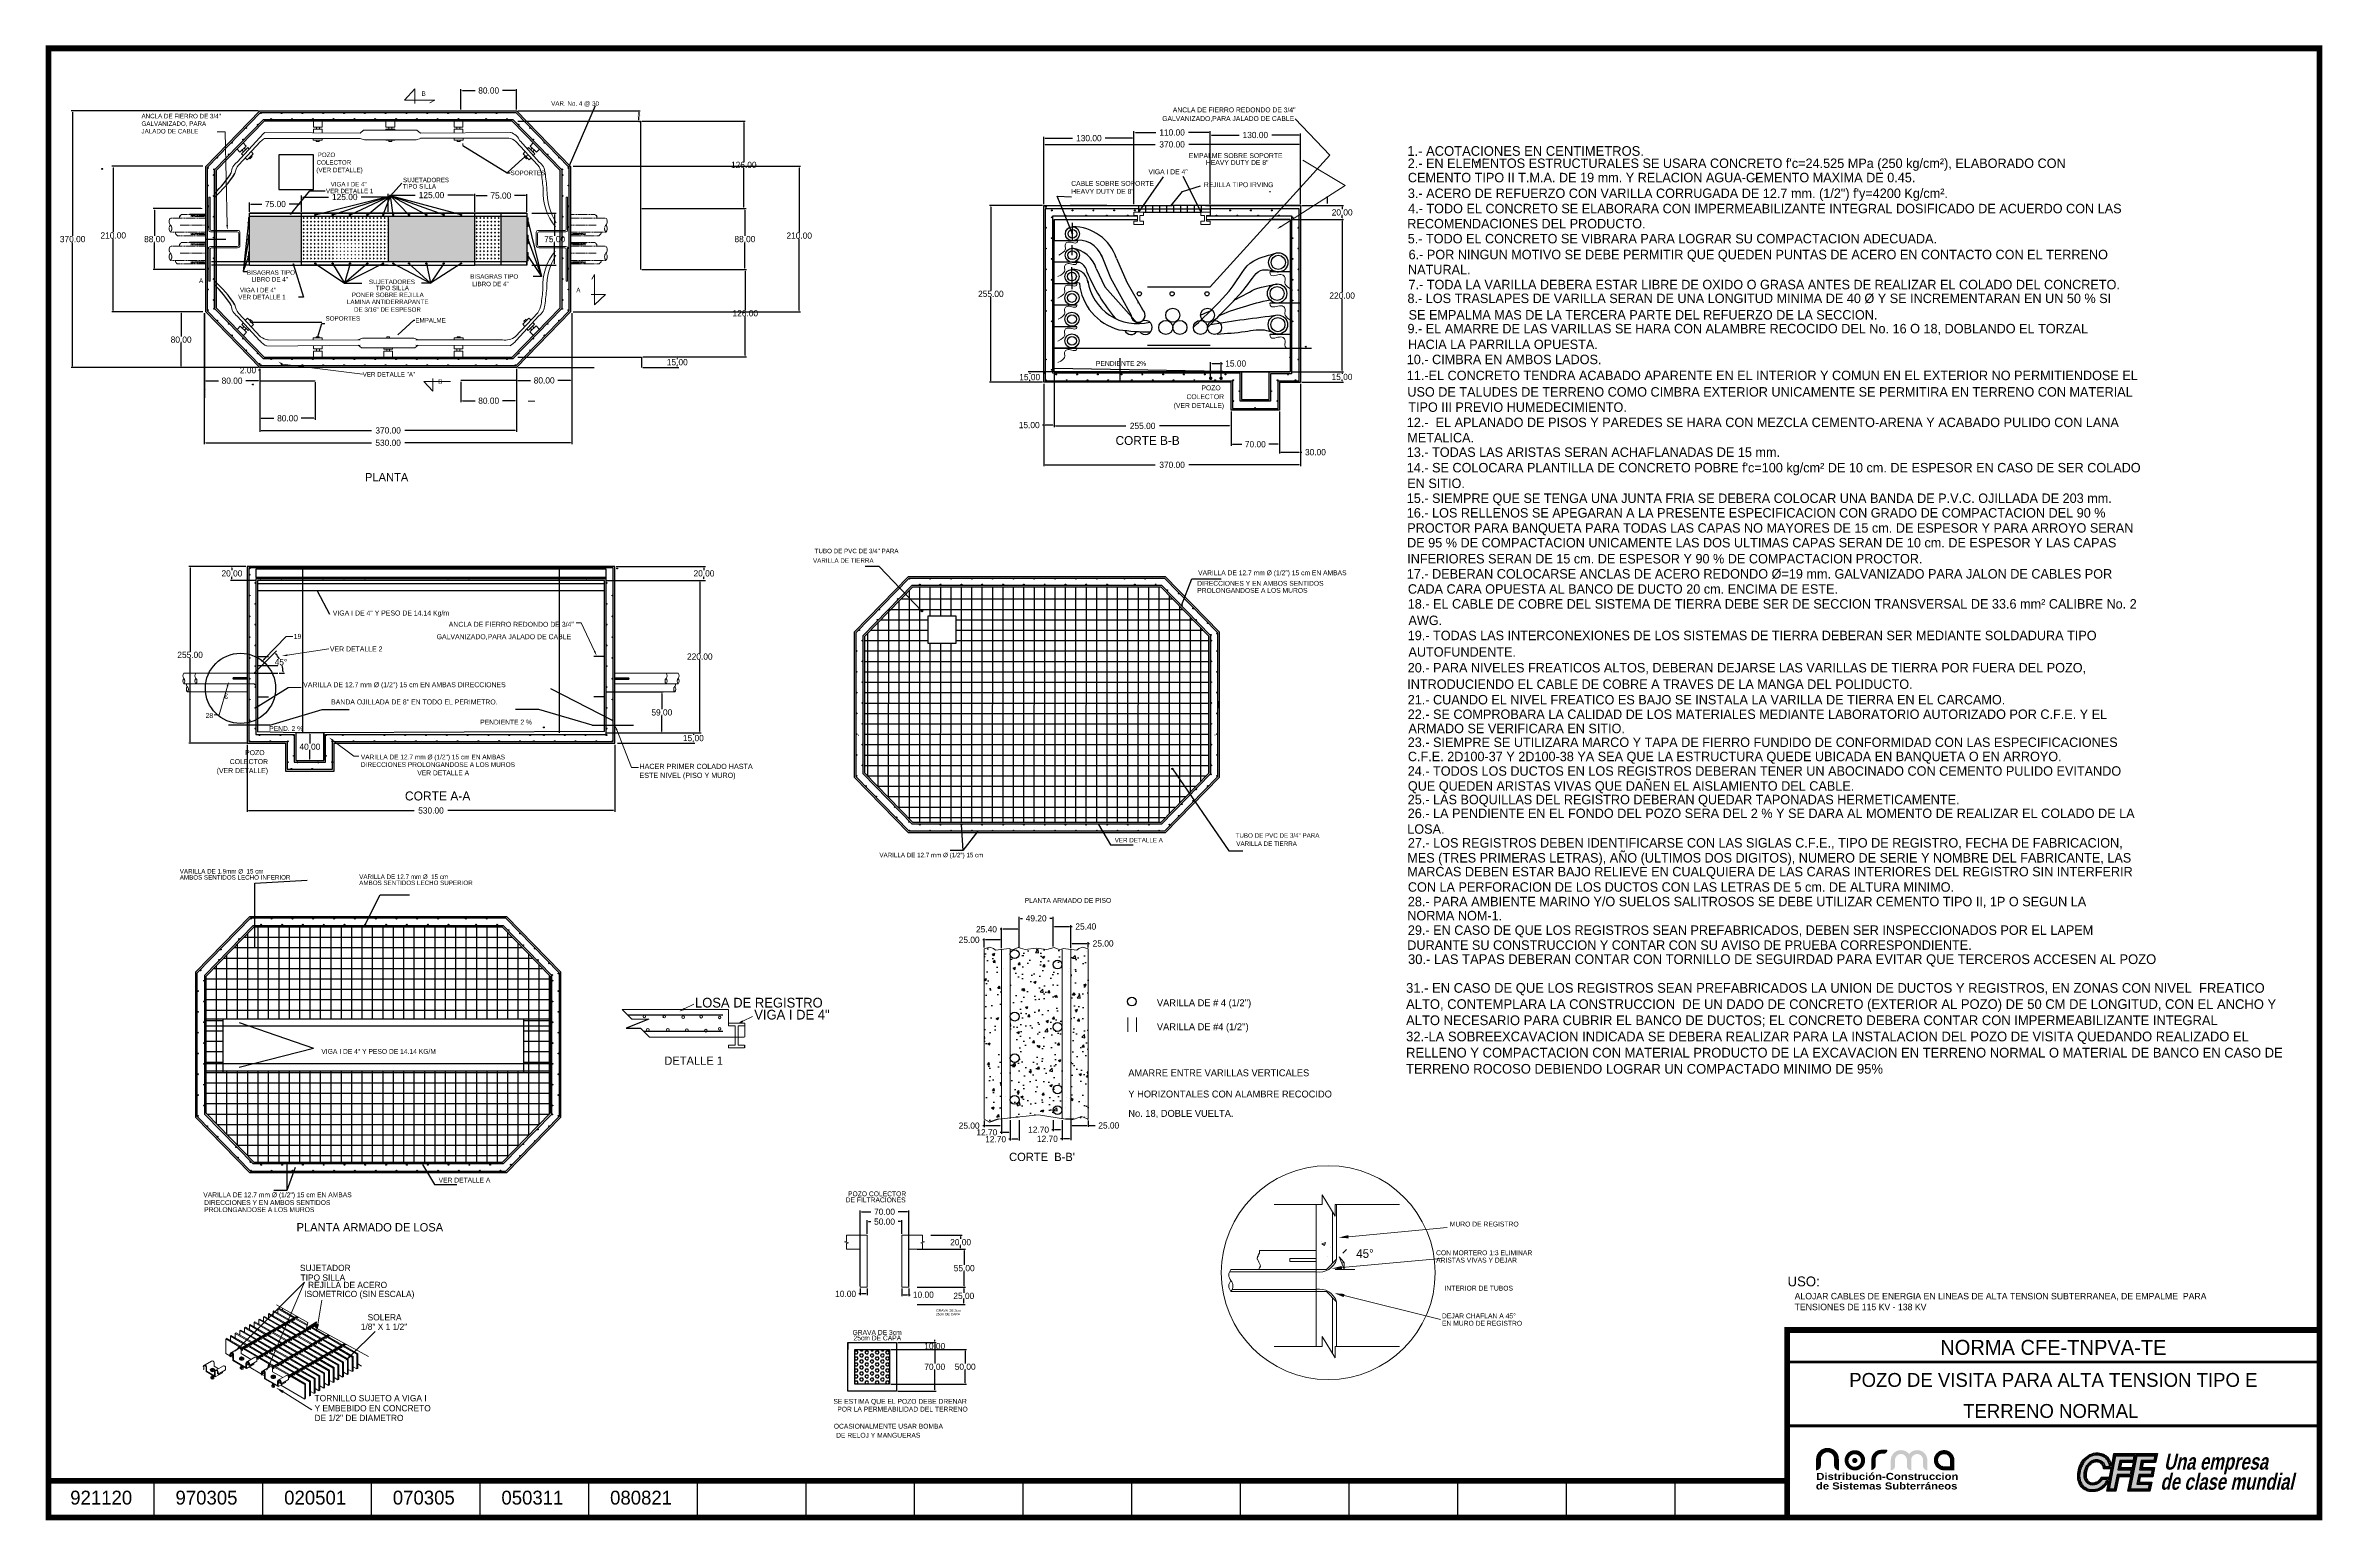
# Model space of a CAD drawing. Header units: centimetres. Extents: x 899 to 279254, y -3207 to 1299.
# Drawn here: x 8645 to 11928, y -3207 to -1079 of the extents above; entities that cross this region are included whole.
import ezdxf
from ezdxf.enums import TextEntityAlignment as Align

# ---------------------------------------------------------------- set-up
doc = ezdxf.new("R2010")
doc.units = ezdxf.units.CM
doc.header["$LTSCALE"] = 10
doc.header["$MEASUREMENT"] = 0
doc.linetypes.add('HIDDEN', pattern=[0.375, 0.25, -0.125])
doc.linetypes.add('HIDDEN2', pattern=[0.1875, 0.125, -0.0625])
doc.layers.get('0').update_dxf_attribs({"linetype": 'CONTINUOUS'})
doc.layers.get('DEFPOINTS').update_dxf_attribs({"color": 2, "linetype": 'CONTINUOUS'})
for name, color, linetype in [('CABLES Y VARILLAS', 7, 'CONTINUOUS'), ('CONCRETO', 7, 'CONTINUOUS'), ('DIM', 7, 'CONTINUOUS'), ('Ductos', 30, 'CONTINUOUS'), ('HERRAJE', 13, 'CONTINUOUS'), ('IND', 7, 'CONTINUOUS'), ('LAYER_1', 160, 'CONTINUOUS'), ('MARCO', 7, 'CONTINUOUS'), ('REGISTRO', 1, 'CONTINUOUS'), ('TEXTOS', 7, 'CONTINUOUS'), ('VARILLAS', 30, 'CONTINUOUS')]:
    doc.layers.add(name, color=color, linetype=linetype)
doc.layers.add('LOGO', color=7, linetype='CONTINUOUS', true_color=0x00a160)
doc.layers.add('VIGAS', color=7, linetype='CONTINUOUS', true_color=0x53dfa5)
doc.styles.get("Standard").update_dxf_attribs({"font": ''})
doc.styles.add('Zurich', font='')
doc.styles.get('Standard').set_extended_font_data('Zurich Ex BT')
doc.styles.get('Zurich').set_extended_font_data('Zurich Ex BT')
doc.dimstyles.new('AR-1', dxfattribs={"dimscale": 40, "dimtxt": 0.05, "dimasz": 0.04, "dimexe": 0.06, "dimexo": 0.05, "dimgap": 0.01, "dimtad": 0, "dimtih": 1, "dimtoh": 1, "dimzin": 0, "dimdsep": 46, "dimtxsty": 'Zurich', "dimblk": 'CLOSEDBLANK', "dimcen": 0, "dimclre": 256, "dimclrt": 256, "dimadec": 0, "dimazin": 0, "dimtfac": 1, "dimtofl": 0, "dimtmove": 2, "dimatfit": 3, "dimldrblk": 'CLOSEDBLANK', "dimfxl": 0, "dimtolj": 1, "dimtzin": 0, "dimarcsym": 0})
doc.dimstyles.get("Standard").update_dxf_attribs({"dimtxt": 9, "dimasz": 2, "dimexe": 2, "dimexo": 2, "dimgap": 0.09, "dimtad": 0, "dimtih": 1, "dimtoh": 1, "dimzin": 0, "dimdsep": 46, "dimtxsty": 'Standard', "dimcen": 0.09, "dimadec": 0, "dimazin": 0, "dimtfac": 1, "dimtofl": 0, "dimtmove": 0, "dimatfit": 3, "dimfxl": 0, "dimtolj": 1, "dimtzin": 0, "dimarcsym": 0})
pattern_1 = [(45, (7107.411, -1010.688), (4e-16, 5.303301), [1.875, -5.625]), (135, (7108.737, -1010.688), (-5.303301, 4e-16), [1.875, -5.625])]

msp = doc.modelspace()

# ---------------------------------------------------------------- texts
at = {"lineweight": 5, "style": 'Zurich'}
for s, height, p in [('DETALLE 1', 11.9653, (9537.249, -2549.397)), ('DE FILTRACIONES', 7, (9798.67, -2747.741)), ('POZO COLECTOR', 7, (9802.096, -2738.931)), ('Y EMBEBIDO EN CONCRETO', 9.02278, (9032.905, -3049.134)), ('TORNILLO SUJETO A VIGA I', 9.02278, (9032.966, -3034.626)), ('DE 1/2" DE DIAMETRO', 9.02278, (9032.844, -3063.17))]:
    msp.add_text(s, height=height, dxfattribs=at).set_placement(p)
for s, p in [('MURO DE REGISTRO', (10669.64, -2779.057)), ('CON MORTERO 1:3 ELIMINAR', (10649.882, -2820.478)), ('ARISTAS VIVAS Y DEJAR', (10649.882, -2831.086)), ('INTERIOR DE TUBOS', (10661.996, -2871.504)), ('DEJAR CHAFLAN A 45°', (10658.392, -2911.518)), ('EN MURO DE REGISTRO', (10658.392, -2922.125))]:
    msp.add_text(s, height=7.03536, dxfattribs=at).set_placement(p, align=Align.MIDDLE_LEFT)
at = {"lineweight": 5, "char_height": 14, "attachment_point": 4, "style": 'Zurich'}
for s, insert in [('LOSA DE REGISTRO', (9581.411, -2459.85)), ('VIGA I DE 4"', (9666.883, -2477.163))]:
    msp.add_mtext(s, dxfattribs=dict(at, insert=insert))
at = {"layer": 'CABLES Y VARILLAS'}
msp.add_text('1.- ACOTACIONES EN CENTIMETROS.', height=14, dxfattribs=at).set_placement((10608.389, -1238.483))
at = {"layer": 'CABLES Y VARILLAS', "style": 'Zurich'}
for s, height, p in [("2.- EN ELEMENTOS ESTRUCTURALES SE USARA CONCRETO f'c=24.525 MPa (250 kg/cm²), ELABORADO CON ", 13.63917, (10609.029, -1256.015)), ('CEMENTO TIPO II T.M.A. DE 19 mm. Y RELACION AGUA-CEMENTO MAXIMA DE 0.45.', 13.63917, (10609.222, -1276.622)), ('3.- ACERO DE REFUERZO CON VARILLA CORRUGADA DE 12.7 mm. (1/2") f\'y=4200 Kg/cm².', 13.63917, (10609.207, -1299.317)), ('4.- TODO EL CONCRETO SE ELABORARA CON IMPERMEABILIZANTE INTEGRAL DOSIFICADO DE ACUERDO CON LAS ', 13.63917, (10609.606, -1321.307)), ('RECOMENDACIONES DEL PRODUCTO.', 13.63917, (10608.363, -1343.077)), ('5.- TODO EL CONCRETO SE VIBRARA PARA LOGRAR SU COMPACTACION ADECUADA.', 13.63917, (10609.014, -1364.724)), ('6.- POR NINGUN MOTIVO SE DEBE PERMITIR QUE QUEDEN PUNTAS DE ACERO EN CONTACTO CON EL TERRENO ', 13.63917, (10610.27, -1387.631)), ('NATURAL.', 13.6392, (10609.456, -1409.286)), ('8.- LOS TRASLAPES DE VARILLA SERAN DE UNA LONGITUD MINIMA DE 40 Ø Y SE INCREMENTARAN EN UN 50 % SI ', 13.63917, (10608.68, -1450.827)), ('7.- TODA LA VARILLA DEBERA ESTAR LIBRE DE OXIDO O GRASA ANTES DE REALIZAR EL COLADO DEL CONCRETO.', 13.63917, (10610.152, -1430.933)), ('SE EMPALMA MAS DE LA TERCERA PARTE DEL REFUERZO DE LA SECCION.', 13.63917, (10610.226, -1474.578)), ('9.- EL AMARRE DE LAS VARILLAS SE HARA CON ALAMBRE RECOCIDO DEL No. 16 O 18, DOBLANDO EL TORZAL ', 13.63917, (10608.68, -1494.473)), ('HACIA LA PARRILLA OPUESTA.', 13.63917, (10609.412, -1517.176)), ('10.- CIMBRA EN AMBOS LADOS.', 13.63917, (10607.631, -1538.937)), ('11.-EL CONCRETO TENDRA ACABADO APARENTE EN EL INTERIOR Y COMUN EN EL EXTERIOR NO PERMITIENDOSE EL ', 13.63917, (10607.631, -1561.975)), ('USO DE TALUDES DE TERRENO COMO CIMBRA EXTERIOR UNICAMENTE SE PERMITIRA EN TERRENO CON MATERIAL ', 13.63917, (10608.467, -1585.726)), ('TIPO III PREVIO HUMEDECIMIENTO.', 13.63917, (10609.813, -1607.725)), ('12.-  EL APLANADO DE PISOS Y PAREDES SE HARA CON MEZCLA CEMENTO-ARENA Y ACABADO PULIDO CON LANA ', 13.63917, (10607.631, -1629.715)), ('METALICA.', 13.6392, (10608.378, -1651.751)), ('13.- TODAS LAS ARISTAS SERAN ACHAFLANADAS DE 15 mm.', 13.63917, (10607.631, -1672.641)), ("14.- SE COLOCARA PLANTILLA DE CONCRETO POBRE f'c=100 kg/cm² DE 10 cm. DE ESPESOR EN CASO DE SER COLADO ", 13.639171, (10607.631, -1695.007)), ('EN SITIO.', 13.6392, (10608.363, -1717.6)), ('15.- SIEMPRE QUE SE TENGA UNA JUNTA FRIA SE DEBERA COLOCAR UNA BANDA DE P.V.C. OJILLADA DE 203 mm.', 13.63917, (10607.631, -1739.076)), ('16.- LOS RELLENOS SE APEGARAN A LA PRESENTE ESPECIFICACION CON GRADO DE COMPACTACION DEL 90 % ', 13.63917, (10607.631, -1760.128)), ('PROCTOR PARA BANQUETA PARA TODAS LAS CAPAS NO MAYORES DE 15 cm. DE ESPESOR Y PARA ARROYO SERAN ', 13.63917, (10608.363, -1781.974)), ('DE 95 % DE COMPACTACION UNICAMENTE LAS DOS ULTIMAS CAPAS SERAN DE 10 cm. DE ESPESOR Y LAS CAPAS ', 13.63917, (10608.075, -1803.21)), ('17.- DEBERAN COLOCARSE ANCLAS DE ACERO REDONDO Ø=19 mm. GALVANIZADO PARA JALON DE CABLES POR ', 13.63917, (10607.631, -1848.132)), ('INFERIORES SERAN DE 15 cm. DE ESPESOR Y 90 % DE COMPACTACION PROCTOR.', 13.63917, (10608.312, -1826.332)), ('CADA CARA OPUESTA AL BANCO DE DUCTO 20 cm. ENCIMA DE ESTE.', 13.63917, (10609.222, -1869.978)), ('AWG.', 13.6392, (10610.072, -1915.197)), ('18.- EL CABLE DE COBRE DEL SISTEMA DE TIERRA DEBE SER DE SECCION TRANSVERSAL DE 33.6 mm² CALIBRE No. 2 ', 13.639171, (10609.029, -1891.446)), ('19.- TODAS LAS INTERCONEXIONES DE LOS SISTEMAS DE TIERRA DEBERAN SER MEDIANTE SOLDADURA TIPO ', 13.63917, (10609.029, -1936.996)), ('20.- PARA NIVELES FREATICOS ALTOS, DEBERAN DEJARSE LAS VARILLAS DE TIERRA POR FUERA DEL POZO, ', 13.63917, (10609.029, -1983.5)), ('AUTOFUNDENTE.', 13.63917, (10610.072, -1960.747)), ('INTRODUCIENDO EL CABLE DE COBRE A TRAVES DE LA MANGA DEL POLIDUCTO.', 13.63917, (10608.312, -2007.251)), ('21.- CUANDO EL NIVEL FREATICO ES BAJO SE INSTALA LA VARILLA DE TIERRA EN EL CARCAMO.', 13.63917, (10609.029, -2029.641)), ('22.- SE COMPROBARA LA CALIDAD DE LOS MATERIALES MEDIANTE LABORATORIO AUTORIZADO POR C.F.E. Y EL ', 13.63917, (10609.029, -2050.621)), ('ARMADO SE VERIFICARA EN SITIO.', 13.63917, (10610.072, -2071.114)), ('23.- SIEMPRE SE UTILIZARA MARCO Y TAPA DE FIERRO FUNDIDO DE CONFORMIDAD CON LAS ESPECIFICACIONES ', 13.63917, (10609.029, -2091.008)), ('C.F.E. 2D100-37 Y 2D100-38 YA SEA QUE LA ESTRUCTURA QUEDE UBICADA EN BANQUETA O EN ARROYO.', 13.63917, (10609.222, -2111.502)), ('24.- TODOS LOS DUCTOS EN LOS REGISTROS DEBERAN TENER UN ABOCINADO CON CEMENTO PULIDO EVITANDO ', 13.63917, (10609.029, -2132.482)), ('25.- LAS BOQUILLAS DEL REGISTRO DEBERAN QUEDAR TAPONADAS HERMETICAMENTE.', 13.63917, (10609.029, -2173.612)), ('QUE QUEDEN ARISTAS VIVAS QUE DAÑEN EL AISLAMIENTO DEL CABLE.', 13.63917, (10609.236, -2154.061)), ('26.- LA PENDIENTE EN EL FONDO DEL POZO SERA DEL 2 % Y SE DARA AL MOMENTO DE REALIZAR EL COLADO DE LA ', 13.639171, (10609.029, -2193.506)), ('LOSA.', 13.6392, (10608.363, -2216.171)), ('27.- LOS REGISTROS DEBEN IDENTIFICARSE CON LAS SIGLAS C.F.E., TIPO DE REGISTRO, FECHA DE FABRICACION, ', 13.639171, (10609.207, -2236.066)), ('MES (TRES PRIMERAS LETRAS), AÑO (ULTIMOS DOS DIGITOS), NUMERO DE SERIE Y NOMBRE DEL FABRICANTE, LAS ', 13.63917, (10608.378, -2257.645)), ('MARCAS DEBEN ESTAR BAJO RELIEVE EN CUALQUIERA DE LAS CARAS INTERIORES DEL REGISTRO SIN INTERFERIR ', 13.63917, (10608.378, -2277.623)), ('CON LA PERFORACION DE LOS DUCTOS CON LAS LETRAS DE 5 cm. DE ALTURA MINIMO.', 13.63917, (10609.222, -2299.774)), ('NORMA NOM-1.', 13.63917, (10608.408, -2341.019)), ('28.- PARA AMBIENTE MARINO Y/O SUELOS SALITROSOS SE DEBE UTILIZAR CEMENTO TIPO II, 1P O SEGUN LA ', 13.63917, (10609.207, -2320.754)), ('29.- EN CASO DE QUE LOS REGISTROS SEAN PREFABRICADOS, DEBEN SER INSPECCIONADOS POR EL LAPEM ', 13.63917, (10609.207, -2361.999)), ('DURANTE SU CONSTRUCCION Y CONTAR CON SU AVISO DE PRUEBA CORRESPONDIENTE.', 13.63917, (10608.363, -2383.578))]:
    msp.add_text(s, height=height, dxfattribs=at).set_placement(p)
at = {"layer": 'DIM', "lineweight": 5, "style": 'Zurich'}
for s, p in [('25cm DE CAPA', (9928.762, -2910.739)), ('GRAVA DE 3cm', (9929.109, -2905.516))]:
    msp.add_text(s, height=3.52361, dxfattribs=at).set_placement(p)
at = {"layer": 'DIM', "insert": (9936.3, -2160.773), "char_height": 9, "width": 1.2, "attachment_point": 9}
msp.add_mtext('\\A1;', dxfattribs=at)
at = {"layer": 'DIM', "lineweight": 5, "insert": (10547.394, -2821.668), "char_height": 12.4813, "attachment_point": 5, "style": 'Zurich'}
msp.add_mtext('\\A1;45°', dxfattribs=at)
at = {"layer": 'TEXTOS', "lineweight": 5, "style": 'Zurich'}
for s, height, p in [('B', 6.5, (9187.317, -1152.01)), ('COLECTOR', 6.5, (9035.847, -1251.214)), ('POZO', 6.5, (9037.455, -1240.309)), ('EMPALME SOBRE SOPORTE', 7.06175, (10293.507, -1241.689)), ('HEAVY DUTY DE 8"', 7.06175, (10318.096, -1251.536)), ('(VER DETALLE)', 6.5, (9035.523, -1262.118)), ('VIGA I DE 4" ', 6.5, (9056.097, -1282.675)), ('TIPO SILLA', 6.5, (9160.251, -1285.727)), ('SUJETADORES ', 6.5, (9160.548, -1276.539)), ('SOPORTES', 6.5, (9315.562, -1266.366)), ('CABLE SOBRE SOPORTE', 7.06175, (10123.878, -1281.784)), ('VIGA I DE 4"', 7.06175, (10235.239, -1265.04)), ('REJILLA TIPO IRVING', 7.06175, (10315.085, -1283.655)), ('VER DETALLE 1', 6.5, (9049.36, -1292.358)), ('HEAVY DUTY DE 8"', 7.06175, (10123.878, -1293.187)), ('BISAGRAS TIPO ', 6.5, (8935.365, -1409.979)), ('BISAGRAS TIPO ', 6.5, (9257.293, -1415.713)), ('A', 6.5, (8866.404, -1421.715)), ('VER DETALLE 1', 6.5, (8922.909, -1445.437)), ('VIGA I DE 4" ', 6.5, (8925.377, -1435.346)), ('LIBRO DE 4"', 6.5, (8941.948, -1419.804)), ('LIBRO DE 4"', 6.5, (9260.352, -1426.514)), ('A', 6.5, (9410.348, -1435.341)), ('SOPORTES', 6.5, (9048.784, -1476.223)), ('EMPALME', 6.5, (9178.27, -1478.87)), ('PENDIENTE 2%', 7.06175, (10159.372, -1541.513)), ('B', 6.5, (9211.264, -1567.176)), ('CORTE B-B', 12.7046, (10187.792, -1655.381)), ('PLANTA', 12, (9105.648, -1707.932)), ('VARILLA DE 12.7 mm %%C (1/2") 15 cm EN AMBAS ', 7, (10306.836, -1843.326)), ('DIRECCIONES Y EN AMBOS SENTIDOS ', 7, (10305.56, -1858.505)), ('PROLONGANDOSE A LOS MUROS', 7, (10305.56, -1868.734)), ('VARILLA DE 12.7 mm %%C (1/2") 15 cm EN AMBAS DIRECCIONES', 7.2, (9016.58, -2004.834)), ('BANDA OJILLADA DE 8" EN TODO EL PERIMETRO.', 7.2, (9056.871, -2029.685)), ('PEND. 2 %', 7, (8967.569, -2067.941)), ('PENDIENTE 2 %', 7, (9271.738, -2058.596)), ('VARILLA DE 12.7 mm %%C (1/2") 15 cm EN AMBAS ', 6.8, (9099.712, -2108.879)), ('DIRECCIONES PROLONGANDOSE A LOS MUROS', 6.8, (9099.712, -2119.889)), ('VER DETALLE A', 7, (9181.077, -2131.869)), ('HACER PRIMER COLADO HASTA', 7.5, (9501.275, -2122.786)), ('ESTE NIVEL (PISO Y MURO)', 7.5, (9501.275, -2135.643)), ('CORTE A-A', 12.9534, (9163.269, -2168.154)), ('VARILLA DE 12.7 mm %%C (1/2") 15 cm ', 6.5, (9847.342, -2250.127)), ('AMBOS SENTIDOS LECHO INFERIOR', 6.5, (8838.605, -2282.304)), ('VARILLA DE 1.9mm %%C  15 cm ', 6.5, (8838.605, -2273.537)), ('AMBOS SENTIDOS LECHO SUPERIOR', 6.5, (9097.317, -2290.177)), ('VARILLA DE 12.7 mm %%C  15 cm ', 6.5, (9097.317, -2281.41)), ('PLANTA ARMADO DE PISO', 7, (10056.882, -2315.807)), ('VIGA I DE 4" Y PESO DE 14.14 KG/M', 7, (9042.762, -2533.576)), ('VARILLA DE 12.7 mm %%C (1/2") 15 cm EN AMBAS ', 7, (8872.495, -2740.388)), ('DIRECCIONES Y EN AMBOS SENTIDOS ', 7, (8873.727, -2751.566)), ('PROLONGANDOSE A LOS MUROS', 7, (8873.727, -2761.794)), ('SUJETADOR', 9.0228, (9011.874, -2846.835)), ('TIPO SILLA', 9.0228, (9012.755, -2860.824)), ('ISOMETRICO (SIN ESCALA)', 9.02278, (9018.016, -2884.382)), ('REJILLA DE ACERO', 9.02278, (9023.585, -2871.376)), ('SOLERA ', 9.0228, (9109.453, -2917.981)), ('1/8" X 1 1/2"', 9.02278, (9099.625, -2931.627)), ('GRAVA DE 3cm', 7, (9808.541, -2938.859)), ('25cm DE CAPA', 7, (9809.952, -2946.855)), ('SE ESTIMA QUE EL POZO DEBE DRENAR', 7, (9780.987, -3038.255)), ('POR LA PERMEABILIDAD DEL TERRENO', 7, (9786.592, -3049.461)), ('OCASIONALMENTE USAR BOMBA', 7, (9781.557, -3074.097)), ('DE RELOJ Y MANGUERAS', 7, (9784.929, -3087.159))]:
    msp.add_text(s, height=height, dxfattribs=at).set_placement(p)
for s, height, p in [('ANCLA DE FIERRO DE 3/4"', 6.5, (8783.42, -1181.154)), ('JALADO DE CABLE', 6.5, (8783.42, -1202.981)), ('GALVANIZADO, PARA', 6.5, (8783.42, -1192.063)), ('VER DETALLE "A"', 6.5, (9102.275, -1553.591)), ('TUBO DE PVC DE 3/4" PARA', 6.5, (9753.955, -1808.356)), ('VARILLA DE TIERRA', 6.5, (9751.61, -1822.147)), ('VIGA I DE 4" Y PESO DE 14.14 Kg/m', 7.2, (9059.237, -1897.813)), ('19', 7.2, (9002.894, -1931.495)), ('VER DETALLE 2', 7.2, (9055.099, -1949.684)), ('VER DETALLE A', 6.5, (10186.643, -2225.381)), ('TUBO DE PVC DE 3/4" PARA', 6.5, (10360.851, -2218.689)), ('VARILLA DE TIERRA', 6.5, (10361.89, -2230.494)), ('VER DETALLE A', 7, (9211.796, -2715.642))]:
    msp.add_text(s, height=height, dxfattribs=at).set_placement(p, align=Align.MIDDLE_LEFT)
at = {"layer": 'TEXTOS', "style": 'Zurich'}
msp.add_text('VAR. No. 4 @ 30', height=6.5, dxfattribs=at).set_placement((9374.069, -1166.292))
at = {"layer": 'TEXTOS', "lineweight": 5, "style": 'Zurich'}
for s, height, p in [('GALVANIZADO,PARA JALADO DE CABLE', 7.06175, (10445.242, -1184.745)), ('ANCLA DE FIERRO REDONDO DE 3/4"', 7.06175, (10447.203, -1172.202)), ('GALVANIZADO,PARA JALADO DE CABLE', 7.2, (9402.893, -1931.989)), ('ANCLA DE FIERRO REDONDO DE 3/4"', 7.2, (9406.721, -1914.124)), ('28', 7.2, (8886.779, -2045.631))]:
    msp.add_text(s, height=height, dxfattribs=at).set_placement(p, align=Align.MIDDLE_RIGHT)
for s, p in [('PONER SOBRE REJILLA', (9138.47, -1442.24)), ('SUJETADORES ', (9145.75, -1423.466)), ('TIPO SILLA', (9145.085, -1432.395)), (' LAMINA ANTIDERRAPANTE', (9137.151, -1452.295)), ('DE 3/16" DE ESPESOR', (9138.04, -1463.398))]:
    msp.add_text(s, height=6.5, dxfattribs=at).set_placement(p, align=Align.CENTER)
for s, height, p in [('POZO', 7.0617, (10339.318, -1576.667)), ('(VER DETALLE)', 7.06175, (10344.222, -1602.075)), ('COLECTOR', 7.0617, (10344.222, -1589.371)), ('POZO', 7.2, (8960.872, -2102.764)), ('(VER DETALLE)', 7.2, (8965.872, -2128.669)), ('COLECTOR', 7.2, (8965.872, -2115.717))]:
    msp.add_text(s, height=height, dxfattribs=at).set_placement(p, align=Align.RIGHT)
at = {"layer": 'TEXTOS', "lineweight": 5, "style": 'Zurich', "text_generation_flag": 2}
msp.add_text('3', height=7.2, dxfattribs=at).set_placement((8908.509, -2017.672), align=Align.MIDDLE_LEFT)
at = {"layer": 'TEXTOS', "lineweight": 5}
for s, height, p in [("VARILLA DE # 4 (1/2'')", 10, (10247.432, -2464.936)), ("VARILLA DE #4 (1/2'')", 10, (10247.432, -2499.496)), ('AMARRE ENTRE VARILLAS VERTICALES', 10, (10206.199, -2565.956)), ('Y HORIZONTALES CON ALAMBRE RECOCIDO', 10, (10206.199, -2596.528)), ('No. 18, DOBLE VUELTA.', 10, (10206.199, -2624.442)), ('PLANTA ARMADO DE LOSA', 12, (9006.996, -2789.735))]:
    msp.add_text(s, height=height, dxfattribs=at).set_placement(p)
msp.add_text("CORTE  B-B'", height=12, dxfattribs=at).set_placement((10081.736, -2688.191), align=Align.CENTER)
at = {"layer": 'TEXTOS'}
for s, height, p in [('NORMA CFE-TNPVA-TE', 21.6203, (11539.846, -2967.673)), ('POZO DE VISITA PARA ALTA TENSION TIPO E', 20, (11539.846, -3013.848)), ('TERRENO NORMAL ', 20, (11539.846, -3058.603)), ('080821', 20.0188, (9503.667, -3183.625))]:
    msp.add_text(s, height=height, dxfattribs=at).set_placement(p, align=Align.CENTER)
at = {"layer": 'TEXTOS', "insert": (9500.565, -1181.126), "char_height": 1.2, "attachment_point": 5}
msp.add_mtext('\\A1;15.00', dxfattribs=at)
at = {"layer": 'TEXTOS', "attachment_point": 1}
for s, insert, char_height, width in [('30.- LAS TAPAS DEBERAN CONTAR CON TORNILLO DE SEGUIRDAD PARA EVITAR QUE TERCEROS ACCESEN AL POZO ', (10609.425, -2390.082), 14, 1278.43338), ('31.- EN CASO DE QUE LOS REGISTROS SEAN PREFABRICADOS LA UNION DE DUCTOS Y REGISTROS, EN ZONAS CON NIVEL  FREATICO ALTO, CONTEMPLARA LA CONSTRUCCION  DE UN DADO DE CONCRETO (EXTERIOR AL POZO) DE 50 CM DE LONGITUD, CON EL ANCHO Y ALTO NECESARIO PARA CUBRIR EL BANCO DE DUCTOS; EL CONCRETO DEBERA CONTAR CON IMPERMEABILIZANTE INTEGRAL \\P32.-LA SOBREEXCAVACION INDICADA SE DEBERA REALIZAR PARA LA INSTALACION DEL POZO DE VISITA QUEDANDO REALIZADO EL RELLENO Y COMPACTACION CON MATERIAL PRODUCTO DE LA EXCAVACION EN TERRENO NORMAL O MATERIAL DE BANCO EN CASO DE TERRENO ROCOSO DEBIENDO LOGRAR UN COMPACTADO MINIMO DE 95%', (10606.638, -2431.502), 14, 1278.43338), ('\\pl2.776;{\\H1.513x;USO:\\H0.6609x;\\P\\pl12.95;ALOJAR CABLES DE ENERGIA EN LINEAS DE ALTA TENSION SUBTERRANEA, DE EMPALME  PARA TENSIONES DE 115 KV - 138 KV}', (11153.892, -2854.701), 9.368798, 641.01885)]:
    msp.add_mtext(s, dxfattribs=dict(at, insert=insert, char_height=char_height, width=width))

# ---------------------------------------------------------------- blocks, each defined once
blk = doc.blocks.new('*D4')
at = {"layer": 'DEFPOINTS', "color": 0}
for p in [(9919.3, -2795.2), (9919.3, -2815.2), (9964.4, -2815.2)]:
    blk.add_point(p, dxfattribs=at)
at = {"layer": 'DIM', "color": 0, "lineweight": -2}
for p, q in [((9921.3, -2795.2), (9966.4, -2795.2)), ((9921.3, -2815.2), (9966.4, -2815.2)), ((9964.4, -2797.2), (9964.4, -2800.6)), ((9964.4, -2813.2), (9964.4, -2809.9))]:
    blk.add_line(p, q, dxfattribs=at)
at = {"layer": 'DIM', "color": 0}
for points in [[(9964, -2797.2), (9964.7, -2797.2), (9964.4, -2795.2)], [(9964, -2813.2), (9964.7, -2813.2), (9964.4, -2815.2)]]:
    blk.add_solid(points, dxfattribs=at)
at = {"layer": 'DIM', "color": 0, "insert": (9964.4, -2805.2), "char_height": 9, "attachment_point": 5}
blk.add_mtext('\\A1;20.00', dxfattribs=at)
blk = doc.blocks.new('*D5')
at = {"layer": 'DEFPOINTS', "color": 0}
for p in [(9899.7, -2815.2), (9899.7, -2870.2), (9969.6, -2870.2)]:
    blk.add_point(p, dxfattribs=at)
at = {"layer": 'DIM', "color": 0, "lineweight": -2}
for p, q in [((9901.7, -2815.2), (9971.6, -2815.2)), ((9969.6, -2817.2), (9969.6, -2838.1)), ((9969.6, -2868.2), (9969.6, -2847.4)), ((9901.7, -2870.2), (9971.6, -2870.2))]:
    blk.add_line(p, q, dxfattribs=at)
at = {"layer": 'DIM', "color": 0}
for points in [[(9969.3, -2817.2), (9969.9, -2817.2), (9969.6, -2815.2)], [(9969.3, -2868.2), (9969.9, -2868.2), (9969.6, -2870.2)]]:
    blk.add_solid(points, dxfattribs=at)
at = {"layer": 'DIM', "color": 0, "insert": (9969.6, -2842.7), "char_height": 9, "attachment_point": 5}
blk.add_mtext('\\A1;55.00', dxfattribs=at)
blk = doc.blocks.new('*D6')
at = {"layer": 'DEFPOINTS', "color": 0}
for p in [(9899.7, -2870.2), (9899.7, -2895.2), (9969, -2895.2)]:
    blk.add_point(p, dxfattribs=at)
at = {"layer": 'DIM', "color": 0, "lineweight": -2}
for p, q in [((9901.7, -2870.2), (9971, -2870.2)), ((9969, -2872.2), (9969, -2878.1)), ((9969, -2893.2), (9969, -2887.4)), ((9901.7, -2895.2), (9971, -2895.2))]:
    blk.add_line(p, q, dxfattribs=at)
at = {"layer": 'DIM', "color": 0}
for points in [[(9968.6, -2872.2), (9969.3, -2872.2), (9969, -2870.2)], [(9968.6, -2893.2), (9969.3, -2893.2), (9969, -2895.2)]]:
    blk.add_solid(points, dxfattribs=at)
at = {"layer": 'DIM', "color": 0, "insert": (9969, -2882.7), "char_height": 9, "attachment_point": 5}
blk.add_mtext('\\A1;25.00', dxfattribs=at)
blk = doc.blocks.new('*D7')
at = {"layer": 'DEFPOINTS', "color": 0}
for p in [(9819.7, -2870.2), (9819.7, -2879.8), (9829.7, -2870.2)]:
    blk.add_point(p, dxfattribs=at)
at = {"layer": 'DIM', "color": 0, "lineweight": -2}
for p, q in [((9819.7, -2879.8), (9817.7, -2879.8)), ((9819.7, -2872.2), (9819.7, -2881.8)), ((9827.7, -2879.8), (9821.7, -2879.8)), ((9829.7, -2872.2), (9829.7, -2881.8))]:
    blk.add_line(p, q, dxfattribs=at)
at = {"layer": 'DIM', "color": 0}
for points in [[(9821.7, -2879.5), (9821.7, -2880.1), (9819.7, -2879.8)], [(9827.7, -2879.5), (9827.7, -2880.1), (9829.7, -2879.8)]]:
    blk.add_solid(points, dxfattribs=at)
at = {"layer": 'DIM', "color": 0, "insert": (9798.6, -2879.8), "char_height": 9, "attachment_point": 5}
blk.add_mtext('\\A1;10.00', dxfattribs=at)
blk = doc.blocks.new('*D8')
at = {"layer": 'DEFPOINTS', "color": 0}
for p in [(9879.7, -2870.2), (9889.7, -2870.2), (9889.7, -2881)]:
    blk.add_point(p, dxfattribs=at)
at = {"layer": 'DIM', "color": 0, "lineweight": -2}
for p, q in [((9879.7, -2872.2), (9879.7, -2883)), ((9881.7, -2881), (9887.7, -2881)), ((9889.7, -2872.2), (9889.7, -2883)), ((9889.7, -2881), (9891.7, -2881))]:
    blk.add_line(p, q, dxfattribs=at)
at = {"layer": 'DIM', "color": 0}
for points in [[(9881.7, -2880.7), (9881.7, -2881.3), (9879.7, -2881)], [(9887.7, -2880.7), (9887.7, -2881.3), (9889.7, -2881)]]:
    blk.add_solid(points, dxfattribs=at)
at = {"layer": 'DIM', "color": 0, "insert": (9910.7, -2881), "char_height": 9, "attachment_point": 5}
blk.add_mtext('\\A1;10.00', dxfattribs=at)
blk = doc.blocks.new('*D9')
at = {"layer": 'DEFPOINTS', "color": 0}
for p in [(9879.7, -2775.6), (9829.7, -2795.2), (9879.7, -2795.2)]:
    blk.add_point(p, dxfattribs=at)
at = {"layer": 'DIM', "color": 0, "lineweight": -2}
for p, q in [((9829.7, -2793.2), (9829.7, -2773.6)), ((9831.7, -2775.6), (9835.1, -2775.6)), ((9877.7, -2775.6), (9874.3, -2775.6)), ((9879.7, -2793.2), (9879.7, -2773.6))]:
    blk.add_line(p, q, dxfattribs=at)
at = {"layer": 'DIM', "color": 0}
for points in [[(9831.7, -2775.3), (9831.7, -2776), (9829.7, -2775.6)], [(9877.7, -2775.3), (9877.7, -2776), (9879.7, -2775.6)]]:
    blk.add_solid(points, dxfattribs=at)
at = {"layer": 'DIM', "color": 0, "insert": (9854.7, -2775.6), "char_height": 9, "attachment_point": 5}
blk.add_mtext('\\A1;50.00', dxfattribs=at)
blk = doc.blocks.new('*D10')
at = {"layer": 'DEFPOINTS', "color": 0}
for p in [(9819.7, -2761.3), (9819.7, -2870.2), (9889.7, -2870.2)]:
    blk.add_point(p, dxfattribs=at)
at = {"layer": 'DIM', "color": 0, "lineweight": -2}
for p, q in [((9819.7, -2868.2), (9819.7, -2759.3)), ((9821.7, -2761.3), (9835.1, -2761.3)), ((9887.7, -2761.3), (9874.3, -2761.3)), ((9889.7, -2868.2), (9889.7, -2759.3))]:
    blk.add_line(p, q, dxfattribs=at)
at = {"layer": 'DIM', "color": 0}
for points in [[(9821.7, -2761), (9821.7, -2761.6), (9819.7, -2761.3)], [(9887.7, -2761), (9887.7, -2761.6), (9889.7, -2761.3)]]:
    blk.add_solid(points, dxfattribs=at)
at = {"layer": 'DIM', "color": 0, "insert": (9854.7, -2761.3), "char_height": 9, "attachment_point": 5}
blk.add_mtext('\\A1;70.00', dxfattribs=at)
blk = doc.blocks.new('*D11')
at = {"layer": 'DEFPOINTS', "color": 0}
for p in [(9872, -2949.9), (9872, -3019.9), (9927.1, -3019.9)]:
    blk.add_point(p, dxfattribs=at)
at = {"layer": 'DIM', "color": 0, "lineweight": -2}
for p, q in [((9874, -2949.9), (9929.1, -2949.9)), ((9927.1, -2951.9), (9927.1, -2980.2)), ((9874, -3019.9), (9929.1, -3019.9)), ((9927.1, -3017.9), (9927.1, -2989.5))]:
    blk.add_line(p, q, dxfattribs=at)
at = {"layer": 'DIM', "color": 0}
for points in [[(9926.7, -2951.9), (9927.4, -2951.9), (9927.1, -2949.9)], [(9926.7, -3017.9), (9927.4, -3017.9), (9927.1, -3019.9)]]:
    blk.add_solid(points, dxfattribs=at)
at = {"layer": 'DIM', "insert": (9927.1, -2984.9), "char_height": 9, "attachment_point": 5}
blk.add_mtext('\\A1;70.00', dxfattribs=at)
blk = doc.blocks.new('*D12')
at = {"layer": 'DEFPOINTS', "color": 0}
for p in [(9862, -2959.9), (9862, -3009.9), (9971, -3009.9)]:
    blk.add_point(p, dxfattribs=at)
at = {"layer": 'DIM', "color": 0, "lineweight": -2}
for p, q in [((9864, -2959.9), (9973, -2959.9)), ((9971, -2961.9), (9971, -2980.2)), ((9864, -3009.9), (9973, -3009.9)), ((9971, -3007.9), (9971, -2989.5))]:
    blk.add_line(p, q, dxfattribs=at)
at = {"layer": 'DIM', "color": 0}
for points in [[(9970.6, -2961.9), (9971.3, -2961.9), (9971, -2959.9)], [(9970.6, -3007.9), (9971.3, -3007.9), (9971, -3009.9)]]:
    blk.add_solid(points, dxfattribs=at)
at = {"layer": 'DIM', "insert": (9971, -2984.9), "char_height": 9, "attachment_point": 5}
blk.add_mtext('\\A1;50.00', dxfattribs=at)
blk = doc.blocks.new('*D13')
at = {"layer": 'DEFPOINTS', "color": 0}
for p in [(9874, -2949.9), (9864, -2959.9), (9927.1, -2959.9)]:
    blk.add_point(p, dxfattribs=at)
at = {"layer": 'DIM', "color": 0, "lineweight": -2}
for p, q in [((9876, -2949.9), (9929.1, -2949.9)), ((9927.1, -2947.9), (9927.1, -2945.9)), ((9866, -2959.9), (9929.1, -2959.9)), ((9927.1, -2961.9), (9927.1, -2963.9))]:
    blk.add_line(p, q, dxfattribs=at)
at = {"layer": 'DIM', "color": 0}
for points in [[(9926.7, -2947.9), (9927.4, -2947.9), (9927.1, -2949.9)], [(9926.7, -2961.9), (9927.4, -2961.9), (9927.1, -2959.9)]]:
    blk.add_solid(points, dxfattribs=at)
at = {"layer": 'DIM', "insert": (9927.1, -2955.1), "char_height": 9, "attachment_point": 5}
blk.add_mtext('\\A1;10.00', dxfattribs=at)
blk = doc.blocks.new('_ClosedBlank')
at = {"color": 0, "linetype": 'ByBlock', "lineweight": -2}
for p, q in [((-1, 0.17), (0, 0)), ((-1, 0.17), (-1, -0.17)), ((0, 0), (-1, -0.17))]:
    blk.add_line(p, q, dxfattribs=at)
blk = doc.blocks.new('*D14')
at = {"layer": 'DEFPOINTS', "color": 0}
for p in [(10354.3, -1605.1), (10424.3, -1605.1), (10424.3, -1654.5)]:
    blk.add_point(p, dxfattribs=at)
at = {"layer": 'DIM', "color": 0, "lineweight": -2}
for p, q in [((10354.3, -1607.1), (10354.3, -1656.5)), ((10424.3, -1607.1), (10424.3, -1656.5)), ((10356.3, -1654.5), (10369.8, -1654.5)), ((10422.3, -1654.5), (10408.9, -1654.5))]:
    blk.add_line(p, q, dxfattribs=at)
at = {"layer": 'DIM', "color": 0}
for points in [[(10356.3, -1654.2), (10356.3, -1654.8), (10354.3, -1654.5)], [(10422.3, -1654.2), (10422.3, -1654.8), (10424.3, -1654.5)]]:
    blk.add_solid(points, dxfattribs=at)
at = {"layer": 'DIM', "color": 0, "insert": (10389.3, -1654.5), "char_height": 9, "attachment_point": 5}
blk.add_mtext('\\A1;70.00', dxfattribs=at)
blk = doc.blocks.new('*D15')
at = {"layer": 'DEFPOINTS', "color": 0}
for p in [(10454.3, -1565.1), (10424.3, -1605.1), (10424.3, -1665.9)]:
    blk.add_point(p, dxfattribs=at)
at = {"layer": 'DIM', "color": 0, "lineweight": -2}
for p, q in [((10454.3, -1567.1), (10454.3, -1667.9)), ((10424.3, -1607.1), (10424.3, -1667.9)), ((10426.3, -1665.9), (10452.3, -1665.9)), ((10454.3, -1665.9), (10456.3, -1665.9))]:
    blk.add_line(p, q, dxfattribs=at)
at = {"layer": 'DIM', "color": 0}
for points in [[(10426.3, -1665.6), (10426.3, -1666.3), (10424.3, -1665.9)], [(10452.3, -1665.6), (10452.3, -1666.3), (10454.3, -1665.9)]]:
    blk.add_solid(points, dxfattribs=at)
at = {"layer": 'DIM', "color": 0, "insert": (10476, -1665.9), "char_height": 9, "attachment_point": 5}
blk.add_mtext('\\A1;30.00', dxfattribs=at)
blk = doc.blocks.new('*D16')
at = {"layer": 'DEFPOINTS', "color": 0}
for p in [(10064, -1565.1), (10084.3, -1565.1), (10099.3, -1550.1)]:
    blk.add_point(p, dxfattribs=at)
at = {"layer": 'TEXTOS', "color": 0, "lineweight": -2}
for p, q in [((10097.3, -1550.1), (10062, -1550.1)), ((10082.3, -1565.1), (10062, -1565.1)), ((10064, -1552.1), (10064, -1552.9)), ((10064, -1563.1), (10064, -1562.2))]:
    blk.add_line(p, q, dxfattribs=at)
at = {"layer": 'TEXTOS', "color": 0}
for points in [[(10063.7, -1552.1), (10064.4, -1552.1), (10064, -1550.1)], [(10063.7, -1563.1), (10064.4, -1563.1), (10064, -1565.1)]]:
    blk.add_solid(points, dxfattribs=at)
at = {"layer": 'TEXTOS', "color": 0, "insert": (10064, -1557.6), "char_height": 9, "attachment_point": 5}
blk.add_mtext('\\A1;15.00', dxfattribs=at)
blk = doc.blocks.new('*D17')
at = {"layer": 'DEFPOINTS', "color": 0}
for p in [(10339.9, -1538), (10324.9, -1559.3), (10339.9, -1559.3)]:
    blk.add_point(p, dxfattribs=at)
at = {"layer": 'TEXTOS', "color": 0, "lineweight": -2}
for p, q in [((10324.9, -1557.3), (10324.9, -1536)), ((10326.9, -1538), (10337.9, -1538)), ((10339.9, -1557.3), (10339.9, -1536)), ((10339.9, -1538), (10341.9, -1538))]:
    blk.add_line(p, q, dxfattribs=at)
at = {"layer": 'TEXTOS', "color": 0}
for points in [[(10326.9, -1537.7), (10326.9, -1538.3), (10324.9, -1538)], [(10337.9, -1537.7), (10337.9, -1538.3), (10339.9, -1538)]]:
    blk.add_solid(points, dxfattribs=at)
at = {"layer": 'TEXTOS', "color": 0, "insert": (10361, -1538), "char_height": 9, "attachment_point": 5}
blk.add_mtext('\\A1;15.00', dxfattribs=at)
blk = doc.blocks.new('*D18')
at = {"layer": 'DEFPOINTS', "color": 0}
for p in [(10084.3, -1565.1), (10454.3, -1565.1), (10454.3, -1684.2)]:
    blk.add_point(p, dxfattribs=at)
at = {"layer": 'DIM', "color": 0, "lineweight": -2}
for p, q in [((10084.3, -1567.1), (10084.3, -1686.2)), ((10454.3, -1567.1), (10454.3, -1686.2)), ((10086.3, -1684.2), (10245.1, -1684.2)), ((10452.3, -1684.2), (10293.6, -1684.2))]:
    blk.add_line(p, q, dxfattribs=at)
at = {"layer": 'DIM', "color": 0}
for points in [[(10086.3, -1683.9), (10086.3, -1684.6), (10084.3, -1684.2)], [(10452.3, -1683.9), (10452.3, -1684.6), (10454.3, -1684.2)]]:
    blk.add_solid(points, dxfattribs=at)
at = {"layer": 'DIM', "color": 0, "insert": (10269.3, -1684.2), "char_height": 9, "attachment_point": 5}
blk.add_mtext('\\A1;370.00', dxfattribs=at)
blk = doc.blocks.new('*D19')
at = {"layer": 'DEFPOINTS', "color": 0}
for p in [(10439.3, -1550.1), (10454.3, -1565.1), (10514.3, -1565.1)]:
    blk.add_point(p, dxfattribs=at)
at = {"layer": 'DIM', "color": 0, "lineweight": -2}
for p, q in [((10441.3, -1550.1), (10516.3, -1550.1)), ((10456.3, -1565.1), (10516.3, -1565.1)), ((10514.3, -1552.1), (10514.3, -1552.7)), ((10514.3, -1563.1), (10514.3, -1562))]:
    blk.add_line(p, q, dxfattribs=at)
at = {"layer": 'DIM', "color": 0}
for points in [[(10514, -1552.1), (10514.7, -1552.1), (10514.3, -1550.1)], [(10514, -1563.1), (10514.7, -1563.1), (10514.3, -1565.1)]]:
    blk.add_solid(points, dxfattribs=at)
at = {"layer": 'DIM', "color": 0, "insert": (10514.3, -1557.4), "char_height": 9, "attachment_point": 5}
blk.add_mtext('\\A1;15.00', dxfattribs=at)
blk = doc.blocks.new('*D20')
at = {"layer": 'DEFPOINTS', "color": 0}
for p in [(10084.3, -1222), (10084.3, -1310.1), (10454.3, -1310.1)]:
    blk.add_point(p, dxfattribs=at)
at = {"layer": 'TEXTOS', "color": 0, "lineweight": -2}
for p, q in [((10084.3, -1308.1), (10084.3, -1220)), ((10086.3, -1222), (10245.1, -1222)), ((10452.3, -1222), (10293.6, -1222)), ((10454.3, -1308.1), (10454.3, -1220))]:
    blk.add_line(p, q, dxfattribs=at)
at = {"layer": 'TEXTOS', "color": 0}
for points in [[(10086.3, -1221.7), (10086.3, -1222.4), (10084.3, -1222)], [(10452.3, -1221.7), (10452.3, -1222.4), (10454.3, -1222)]]:
    blk.add_solid(points, dxfattribs=at)
at = {"layer": 'TEXTOS', "color": 0, "insert": (10269.3, -1222), "char_height": 9, "attachment_point": 5}
blk.add_mtext('\\A1;370.00', dxfattribs=at)
blk = doc.blocks.new('*D21')
at = {"layer": 'DEFPOINTS', "color": 0}
for p in [(10084.3, -1310.1), (10008, -1565.1), (10084.3, -1565.1)]:
    blk.add_point(p, dxfattribs=at)
at = {"layer": 'DIM', "color": 0, "lineweight": -2}
for p, q in [((10082.3, -1310.1), (10006, -1310.1)), ((10008, -1312.1), (10008, -1432.9)), ((10008, -1563.1), (10008, -1442.2)), ((10082.3, -1565.1), (10006, -1565.1))]:
    blk.add_line(p, q, dxfattribs=at)
at = {"layer": 'DIM', "color": 0}
for points in [[(10007.7, -1312.1), (10008.3, -1312.1), (10008, -1310.1)], [(10007.7, -1563.1), (10008.3, -1563.1), (10008, -1565.1)]]:
    blk.add_solid(points, dxfattribs=at)
at = {"layer": 'DIM', "color": 0, "insert": (10008, -1437.6), "char_height": 9, "attachment_point": 5}
blk.add_mtext('\\A1;255.00', dxfattribs=at)
blk = doc.blocks.new('*D22')
at = {"layer": 'DEFPOINTS', "color": 0}
for p in [(10439.3, -1330.1), (10514.5, -1330.1), (10439.3, -1550.1)]:
    blk.add_point(p, dxfattribs=at)
at = {"layer": 'DIM', "color": 0, "lineweight": -2}
for p, q in [((10441.3, -1330.1), (10516.5, -1330.1)), ((10514.5, -1332.1), (10514.5, -1435.4)), ((10514.5, -1548.1), (10514.5, -1444.7)), ((10441.3, -1550.1), (10516.5, -1550.1))]:
    blk.add_line(p, q, dxfattribs=at)
at = {"layer": 'DIM', "color": 0}
for points in [[(10514.2, -1332.1), (10514.8, -1332.1), (10514.5, -1330.1)], [(10514.2, -1548.1), (10514.8, -1548.1), (10514.5, -1550.1)]]:
    blk.add_solid(points, dxfattribs=at)
at = {"layer": 'DIM', "color": 0, "insert": (10514.5, -1440.1), "char_height": 9, "attachment_point": 5}
blk.add_mtext('\\A1;220.00', dxfattribs=at)
blk = doc.blocks.new('*D23')
at = {"layer": 'DEFPOINTS', "color": 0}
for p in [(10454.3, -1310.1), (10439.3, -1330.1), (10514.5, -1330.1)]:
    blk.add_point(p, dxfattribs=at)
at = {"layer": 'DIM', "color": 0, "lineweight": -2}
for p, q in [((10456.3, -1310.1), (10516.5, -1310.1)), ((10514.5, -1312.1), (10514.5, -1315.4)), ((10441.3, -1330.1), (10516.5, -1330.1)), ((10514.5, -1328.1), (10514.5, -1324.7))]:
    blk.add_line(p, q, dxfattribs=at)
at = {"layer": 'DIM', "color": 0}
for points in [[(10514.2, -1312.1), (10514.9, -1312.1), (10514.5, -1310.1)], [(10514.2, -1328.1), (10514.9, -1328.1), (10514.5, -1330.1)]]:
    blk.add_solid(points, dxfattribs=at)
at = {"layer": 'DIM', "color": 0, "insert": (10514.5, -1320.1), "char_height": 9, "attachment_point": 5}
blk.add_mtext('\\A1;20.00', dxfattribs=at)
blk = doc.blocks.new('*D24')
at = {"layer": 'DEFPOINTS', "color": 0}
for p in [(10214.3, -1213), (10084.3, -1310.1), (10214.3, -1310.1)]:
    blk.add_point(p, dxfattribs=at)
at = {"layer": 'DIM', "color": 0, "lineweight": -2}
for p, q in [((10084.3, -1308.1), (10084.3, -1211)), ((10086.3, -1213), (10125.8, -1213)), ((10212.3, -1213), (10172.9, -1213)), ((10214.3, -1308.1), (10214.3, -1211))]:
    blk.add_line(p, q, dxfattribs=at)
at = {"layer": 'DIM', "color": 0}
for points in [[(10086.3, -1212.7), (10086.3, -1213.4), (10084.3, -1213)], [(10212.3, -1212.7), (10212.3, -1213.4), (10214.3, -1213)]]:
    blk.add_solid(points, dxfattribs=at)
at = {"layer": 'DIM', "color": 0, "insert": (10149.3, -1213), "char_height": 9, "attachment_point": 5}
blk.add_mtext('\\A1;130.00', dxfattribs=at)
blk = doc.blocks.new('*D25')
at = {"layer": 'DEFPOINTS', "color": 0}
for p in [(10324.3, -1204.8), (10214.3, -1308.1), (10324.3, -1308.1)]:
    blk.add_point(p, dxfattribs=at)
at = {"layer": 'DIM', "color": 0, "lineweight": -2}
for p, q in [((10214.3, -1306.1), (10214.3, -1202.8)), ((10216.3, -1204.8), (10245.8, -1204.8)), ((10322.3, -1204.8), (10292.9, -1204.8)), ((10324.3, -1306.1), (10324.3, -1202.8))]:
    blk.add_line(p, q, dxfattribs=at)
at = {"layer": 'DIM', "color": 0}
for points in [[(10216.3, -1204.5), (10216.3, -1205.1), (10214.3, -1204.8)], [(10322.3, -1204.5), (10322.3, -1205.1), (10324.3, -1204.8)]]:
    blk.add_solid(points, dxfattribs=at)
at = {"layer": 'DIM', "color": 0, "insert": (10269.3, -1204.8), "char_height": 9, "attachment_point": 5}
blk.add_mtext('\\A1;110.00', dxfattribs=at)
blk = doc.blocks.new('*D26')
at = {"layer": 'DEFPOINTS', "color": 0}
for p in [(10454.3, -1208.5), (10324.3, -1310.1), (10454.3, -1310.1)]:
    blk.add_point(p, dxfattribs=at)
at = {"layer": 'DIM', "color": 0, "lineweight": -2}
for p, q in [((10324.3, -1308.1), (10324.3, -1206.5)), ((10326.3, -1208.5), (10365.8, -1208.5)), ((10452.3, -1208.5), (10412.9, -1208.5)), ((10454.3, -1308.1), (10454.3, -1206.5))]:
    blk.add_line(p, q, dxfattribs=at)
at = {"layer": 'DIM', "color": 0}
for points in [[(10326.3, -1208.2), (10326.3, -1208.9), (10324.3, -1208.5)], [(10452.3, -1208.2), (10452.3, -1208.9), (10454.3, -1208.5)]]:
    blk.add_solid(points, dxfattribs=at)
at = {"layer": 'DIM', "color": 0, "insert": (10389.3, -1208.5), "char_height": 9, "attachment_point": 5}
blk.add_mtext('\\A1;130.00', dxfattribs=at)
blk = doc.blocks.new('*D27')
at = {"layer": 'DEFPOINTS', "color": 0}
for p in [(10084.3, -1565.1), (10099.3, -1550.1), (10084.3, -1626.8)]:
    blk.add_point(p, dxfattribs=at)
at = {"layer": 'DIM', "color": 0, "lineweight": -2}
for p, q in [((10084.3, -1567.1), (10084.3, -1628.8)), ((10099.3, -1552.1), (10099.3, -1628.8)), ((10084.3, -1626.8), (10082.3, -1626.8)), ((10097.3, -1626.8), (10086.3, -1626.8))]:
    blk.add_line(p, q, dxfattribs=at)
at = {"layer": 'DIM', "color": 0}
for points in [[(10086.3, -1626.5), (10086.3, -1627.1), (10084.3, -1626.8)], [(10097.3, -1626.5), (10097.3, -1627.1), (10099.3, -1626.8)]]:
    blk.add_solid(points, dxfattribs=at)
at = {"layer": 'DIM', "color": 0, "insert": (10063.3, -1626.8), "char_height": 9, "attachment_point": 5}
blk.add_mtext('\\A1;15.00', dxfattribs=at)
blk = doc.blocks.new('*D28')
at = {"layer": 'DEFPOINTS', "color": 0}
for p in [(10099.3, -1626.8), (10354.3, -1626.8), (10354.3, -1628)]:
    blk.add_point(p, dxfattribs=at)
at = {"layer": 'DIM', "color": 0, "lineweight": -2}
for p, q in [((10099.3, -1628.8), (10099.3, -1630)), ((10101.3, -1628), (10202.7, -1628)), ((10352.3, -1628), (10251, -1628)), ((10354.3, -1628.8), (10354.3, -1630))]:
    blk.add_line(p, q, dxfattribs=at)
at = {"layer": 'DIM', "color": 0}
for points in [[(10101.3, -1627.7), (10101.3, -1628.3), (10099.3, -1628)], [(10352.3, -1627.7), (10352.3, -1628.3), (10354.3, -1628)]]:
    blk.add_solid(points, dxfattribs=at)
at = {"layer": 'DIM', "color": 0, "insert": (10226.8, -1628), "char_height": 9, "attachment_point": 5}
blk.add_mtext('\\A1;255.00', dxfattribs=at)
blk = doc.blocks.new('*D29')
at = {"layer": 'DEFPOINTS', "color": 0}
for p in [(9450.8, -2070.7), (9467.8, -2085.7), (9579.1, -2085.7)]:
    blk.add_point(p, dxfattribs=at)
at = {"layer": 'DIM', "color": 0, "lineweight": -2}
for p, q in [((9452.8, -2070.7), (9581.1, -2070.7)), ((9469.8, -2085.7), (9581.1, -2085.7)), ((9579.1, -2072.7), (9579.1, -2073.6)), ((9579.1, -2083.7), (9579.1, -2082.9))]:
    blk.add_line(p, q, dxfattribs=at)
at = {"layer": 'DIM', "color": 0}
for points in [[(9578.8, -2072.7), (9579.4, -2072.7), (9579.1, -2070.7)], [(9578.8, -2083.7), (9579.4, -2083.7), (9579.1, -2085.7)]]:
    blk.add_solid(points, dxfattribs=at)
at = {"layer": 'DIM', "color": 0, "insert": (9579.1, -2078.2), "char_height": 9, "attachment_point": 5}
blk.add_mtext('\\A1;15.00', dxfattribs=at)
blk = doc.blocks.new('*D30')
at = {"layer": 'DEFPOINTS', "color": 0}
for p in [(9450.8, -2011.7), (9450.8, -2070.7), (9533.6, -2070.7)]:
    blk.add_point(p, dxfattribs=at)
at = {"layer": 'DIM', "color": 0, "lineweight": -2}
for p, q in [((9452.8, -2011.7), (9535.6, -2011.7)), ((9533.6, -2013.7), (9533.6, -2036.6)), ((9533.6, -2068.7), (9533.6, -2045.9)), ((9452.8, -2070.7), (9535.6, -2070.7))]:
    blk.add_line(p, q, dxfattribs=at)
at = {"layer": 'DIM', "color": 0}
for points in [[(9533.3, -2013.7), (9533.9, -2013.7), (9533.6, -2011.7)], [(9533.3, -2068.7), (9533.9, -2068.7), (9533.6, -2070.7)]]:
    blk.add_solid(points, dxfattribs=at)
at = {"layer": 'DIM', "color": 0, "insert": (9533.6, -2041.2), "char_height": 9, "attachment_point": 5}
blk.add_mtext('\\A1;59.00', dxfattribs=at)
blk = doc.blocks.new('*D31')
at = {"layer": 'DEFPOINTS', "color": 0}
for p in [(9026.2, -2070.7), (9026.2, -2110.7), (9026.2, -2110.7)]:
    blk.add_point(p, dxfattribs=at)
at = {"layer": 'TEXTOS', "color": 0, "lineweight": -2}
for p, q in [((9026.2, -2072.7), (9026.2, -2086.1)), ((9026.2, -2108.7), (9026.2, -2095.4))]:
    blk.add_line(p, q, dxfattribs=at)
at = {"layer": 'TEXTOS', "color": 0}
for points in [[(9025.8, -2072.7), (9026.5, -2072.7), (9026.2, -2070.7)], [(9025.8, -2108.7), (9026.5, -2108.7), (9026.2, -2110.7)]]:
    blk.add_solid(points, dxfattribs=at)
at = {"layer": 'TEXTOS', "color": 0, "insert": (9026.2, -2090.7), "char_height": 9, "attachment_point": 5}
blk.add_mtext('\\A1;40.00', dxfattribs=at)
blk = doc.blocks.new('*D32')
at = {"layer": 'DEFPOINTS', "color": 0}
for p in [(8978.2, -1952.4), (8945.8, -1984.6), (8945.8, -1984.6), (8979.8, -1984.6), (8986.2, -1973.8)]:
    blk.add_point(p, dxfattribs=at)
at = {"layer": 'TEXTOS', "color": 0, "lineweight": -2}
blk.add_line((8981.8, -1984.6), (8989.6, -1984.6), dxfattribs=at)
for start, end in [(29.5333, 42.0817), (2.7424, 15.6406)]:
    blk.add_arc((8945.8, -1984.6), 41.8, start, end, dxfattribs=at)
at = {"layer": 'TEXTOS', "color": 0}
for points in [[(8976.6, -1956.8), (8977.1, -1956.4), (8975.5, -1955.1)], [(8987.9, -1982.6), (8987.3, -1982.6), (8987.6, -1984.6)]]:
    blk.add_solid(points, dxfattribs=at)
at = {"layer": 'TEXTOS', "color": 0, "insert": (8984.5, -1968.7), "char_height": 9, "attachment_point": 5}
blk.add_mtext('\\A1;45°', dxfattribs=at)
blk = doc.blocks.new('*D33')
at = {"layer": 'DEFPOINTS', "color": 0}
for p in [(8935.8, -2085.7), (9465.8, -2085.7), (9465.8, -2182.7)]:
    blk.add_point(p, dxfattribs=at)
at = {"layer": 'DIM', "color": 0, "lineweight": -2}
for p, q in [((8935.8, -2087.7), (8935.8, -2184.7)), ((9465.8, -2087.7), (9465.8, -2184.7)), ((8937.8, -2182.7), (9176.7, -2182.7)), ((9463.8, -2182.7), (9225, -2182.7))]:
    blk.add_line(p, q, dxfattribs=at)
at = {"layer": 'DIM', "color": 0}
for points in [[(8937.8, -2182.4), (8937.8, -2183), (8935.8, -2182.7)], [(9463.8, -2182.4), (9463.8, -2183), (9465.8, -2182.7)]]:
    blk.add_solid(points, dxfattribs=at)
at = {"layer": 'DIM', "color": 0, "insert": (9200.8, -2182.7), "char_height": 9, "attachment_point": 5}
blk.add_mtext('\\A1;530.00', dxfattribs=at)
blk = doc.blocks.new('*D34')
at = {"layer": 'DEFPOINTS', "color": 0}
for p in [(8935.8, -1830.7), (8913.8, -1850.7), (8950.8, -1850.7)]:
    blk.add_point(p, dxfattribs=at)
at = {"layer": 'DIM', "color": 0, "lineweight": -2}
for p, q in [((8933.8, -1830.7), (8911.8, -1830.7)), ((8913.8, -1832.7), (8913.8, -1836.1)), ((8948.8, -1850.7), (8911.8, -1850.7)), ((8913.8, -1848.7), (8913.8, -1845.4))]:
    blk.add_line(p, q, dxfattribs=at)
at = {"layer": 'DIM', "color": 0}
for points in [[(8913.5, -1832.7), (8914.2, -1832.7), (8913.8, -1830.7)], [(8913.5, -1848.7), (8914.2, -1848.7), (8913.8, -1850.7)]]:
    blk.add_solid(points, dxfattribs=at)
at = {"layer": 'DIM', "color": 0, "insert": (8913.8, -1840.7), "char_height": 9, "attachment_point": 5}
blk.add_mtext('\\A1;20.00', dxfattribs=at)
blk = doc.blocks.new('*D35')
at = {"layer": 'DEFPOINTS', "color": 0}
for p in [(8935.8, -1830.7), (8853.5, -2085.7), (8937.8, -2085.7)]:
    blk.add_point(p, dxfattribs=at)
at = {"layer": 'DIM', "color": 0, "lineweight": -2}
for p, q in [((8933.8, -1830.7), (8851.5, -1830.7)), ((8853.5, -1832.7), (8853.5, -1953.6)), ((8853.5, -2083.7), (8853.5, -1962.9)), ((8935.8, -2085.7), (8851.5, -2085.7))]:
    blk.add_line(p, q, dxfattribs=at)
at = {"layer": 'DIM', "color": 0}
for points in [[(8853.1, -1832.7), (8853.8, -1832.7), (8853.5, -1830.7)], [(8853.1, -2083.7), (8853.8, -2083.7), (8853.5, -2085.7)]]:
    blk.add_solid(points, dxfattribs=at)
at = {"layer": 'DIM', "color": 0, "insert": (8853.5, -1958.2), "char_height": 9, "attachment_point": 5}
blk.add_mtext('\\A1;255.00', dxfattribs=at)
blk = doc.blocks.new('*D36')
at = {"layer": 'DEFPOINTS', "color": 0}
for p in [(9450.8, -1850.7), (9450.8, -2070.7), (9588.4, -2070.7)]:
    blk.add_point(p, dxfattribs=at)
at = {"layer": 'DIM', "color": 0, "lineweight": -2}
for p, q in [((9452.8, -1850.7), (9590.4, -1850.7)), ((9588.4, -1852.7), (9588.4, -1956.1)), ((9588.4, -2068.7), (9588.4, -1965.4)), ((9452.8, -2070.7), (9590.4, -2070.7))]:
    blk.add_line(p, q, dxfattribs=at)
at = {"layer": 'DIM', "color": 0}
for points in [[(9588.1, -1852.7), (9588.7, -1852.7), (9588.4, -1850.7)], [(9588.1, -2068.7), (9588.7, -2068.7), (9588.4, -2070.7)]]:
    blk.add_solid(points, dxfattribs=at)
at = {"layer": 'DIM', "color": 0, "insert": (9588.4, -1960.7), "char_height": 9, "attachment_point": 5}
blk.add_mtext('\\A1;220.00', dxfattribs=at)
blk = doc.blocks.new('*D37')
at = {"layer": 'DEFPOINTS', "color": 0}
for p in [(9465.8, -1830.7), (9450.8, -1850.7), (9594.4, -1850.7)]:
    blk.add_point(p, dxfattribs=at)
at = {"layer": 'DIM', "color": 0, "lineweight": -2}
for p, q in [((9467.8, -1830.7), (9596.4, -1830.7)), ((9594.4, -1832.7), (9594.4, -1836.1)), ((9452.8, -1850.7), (9596.4, -1850.7)), ((9594.4, -1848.7), (9594.4, -1845.4))]:
    blk.add_line(p, q, dxfattribs=at)
at = {"layer": 'DIM', "color": 0}
for points in [[(9594.1, -1832.7), (9594.7, -1832.7), (9594.4, -1830.7)], [(9594.1, -1848.7), (9594.7, -1848.7), (9594.4, -1850.7)]]:
    blk.add_solid(points, dxfattribs=at)
at = {"layer": 'DIM', "color": 0, "insert": (9594.4, -1840.7), "char_height": 9, "attachment_point": 5}
blk.add_mtext('\\A1;20.00', dxfattribs=at)
blk = doc.blocks.new('*D48')
at = {"layer": 'DEFPOINTS', "color": 0}
for p in [(8954, -1543.6), (9324, -1543.6), (8954, -1634.5)]:
    blk.add_point(p, dxfattribs=at)
at = {"layer": 'DIM', "color": 0, "lineweight": -2}
for p, q in [((8954, -1545.6), (8954, -1636.5)), ((9324, -1545.6), (9324, -1636.5)), ((8956, -1634.5), (9114.8, -1634.5)), ((9322, -1634.5), (9163.3, -1634.5))]:
    blk.add_line(p, q, dxfattribs=at)
at = {"layer": 'DIM', "color": 0}
for points in [[(8956, -1634.2), (8956, -1634.8), (8954, -1634.5)], [(9322, -1634.2), (9322, -1634.8), (9324, -1634.5)]]:
    blk.add_solid(points, dxfattribs=at)
at = {"layer": 'DIM', "color": 0, "insert": (9139, -1634.5), "char_height": 9, "attachment_point": 5}
blk.add_mtext('\\A1;370.00', dxfattribs=at)
blk = doc.blocks.new('*D49')
at = {"layer": 'DEFPOINTS', "color": 0}
for p in [(8874, -1463.6), (9404, -1463.6), (8874, -1652.3)]:
    blk.add_point(p, dxfattribs=at)
at = {"layer": 'DIM', "color": 0, "lineweight": -2}
for p, q in [((8874, -1465.6), (8874, -1654.3)), ((9404, -1465.6), (9404, -1654.3)), ((8876, -1652.3), (9114.9, -1652.3)), ((9402, -1652.3), (9163.2, -1652.3))]:
    blk.add_line(p, q, dxfattribs=at)
at = {"layer": 'DIM', "color": 0}
for points in [[(8876, -1651.9), (8876, -1652.6), (8874, -1652.3)], [(9402, -1651.9), (9402, -1652.6), (9404, -1652.3)]]:
    blk.add_solid(points, dxfattribs=at)
at = {"layer": 'DIM', "color": 0, "insert": (9139, -1652.3), "char_height": 9, "attachment_point": 5}
blk.add_mtext('\\A1;530.00', dxfattribs=at)
blk = doc.blocks.new('*D50')
at = {"layer": 'DEFPOINTS', "color": 0}
for p in [(9404, -1253.6), (9404, -1463.6), (9731.7, -1463.6)]:
    blk.add_point(p, dxfattribs=at)
at = {"layer": 'DIM', "color": 0, "lineweight": -2}
for p, q in [((9406, -1253.6), (9733.7, -1253.6)), ((9731.7, -1255.6), (9731.7, -1349)), ((9731.7, -1461.6), (9731.7, -1358.3)), ((9406, -1463.6), (9733.7, -1463.6))]:
    blk.add_line(p, q, dxfattribs=at)
at = {"layer": 'DIM', "color": 0}
for points in [[(9731.3, -1255.6), (9732, -1255.6), (9731.7, -1253.6)], [(9731.3, -1461.6), (9732, -1461.6), (9731.7, -1463.6)]]:
    blk.add_solid(points, dxfattribs=at)
at = {"layer": 'DIM', "color": 0, "insert": (9731.7, -1353.6), "char_height": 9, "attachment_point": 5}
blk.add_mtext('\\A1;210.00', dxfattribs=at)
blk = doc.blocks.new('*D51')
at = {"layer": 'DEFPOINTS', "color": 0}
for p in [(9502.7, -1188.6), (9502.7, -1314.6), (9651.8, -1314.6)]:
    blk.add_point(p, dxfattribs=at)
at = {"layer": 'DIM', "color": 0, "lineweight": -2}
for p, q in [((9504.7, -1188.6), (9653.8, -1188.6)), ((9651.8, -1190.6), (9651.8, -1247)), ((9651.8, -1312.6), (9651.8, -1256.3)), ((9504.7, -1314.6), (9653.8, -1314.6))]:
    blk.add_line(p, q, dxfattribs=at)
at = {"layer": 'DIM', "color": 0}
for points in [[(9651.5, -1190.6), (9652.2, -1190.6), (9651.8, -1188.6)], [(9651.5, -1312.6), (9652.2, -1312.6), (9651.8, -1314.6)]]:
    blk.add_solid(points, dxfattribs=at)
at = {"layer": 'DIM', "color": 0, "insert": (9651.8, -1251.6), "char_height": 9, "attachment_point": 5}
blk.add_mtext('\\A1;126.00', dxfattribs=at)
blk = doc.blocks.new('*D52')
at = {"layer": 'DEFPOINTS', "color": 0}
for p in [(9504.7, -1314.6), (9502.7, -1402.6), (9653.4, -1402.6)]:
    blk.add_point(p, dxfattribs=at)
at = {"layer": 'DIM', "color": 0, "lineweight": -2}
for p, q in [((9506.7, -1314.6), (9655.4, -1314.6)), ((9653.4, -1316.6), (9653.4, -1354)), ((9653.4, -1400.6), (9653.4, -1363.3)), ((9504.7, -1402.6), (9655.4, -1402.6))]:
    blk.add_line(p, q, dxfattribs=at)
at = {"layer": 'DIM', "color": 0}
for points in [[(9653.1, -1316.6), (9653.8, -1316.6), (9653.4, -1314.6)], [(9653.1, -1400.6), (9653.8, -1400.6), (9653.4, -1402.6)]]:
    blk.add_solid(points, dxfattribs=at)
at = {"layer": 'DIM', "color": 0, "insert": (9653.4, -1358.6), "char_height": 9, "attachment_point": 5}
blk.add_mtext('\\A1;88.00', dxfattribs=at)
blk = doc.blocks.new('*D53')
at = {"layer": 'DEFPOINTS', "color": 0}
for p in [(9502.7, -1402.6), (9504.3, -1528.6), (9653.9, -1528.6)]:
    blk.add_point(p, dxfattribs=at)
at = {"layer": 'DIM', "color": 0, "lineweight": -2}
for p, q in [((9504.7, -1402.6), (9655.9, -1402.6)), ((9653.9, -1404.6), (9653.9, -1461)), ((9653.9, -1526.6), (9653.9, -1470.3)), ((9506.3, -1528.6), (9655.9, -1528.6))]:
    blk.add_line(p, q, dxfattribs=at)
at = {"layer": 'DIM', "color": 0}
for points in [[(9653.6, -1404.6), (9654.2, -1404.6), (9653.9, -1402.6)], [(9653.6, -1526.6), (9654.2, -1526.6), (9653.9, -1528.6)]]:
    blk.add_solid(points, dxfattribs=at)
at = {"layer": 'DIM', "color": 0, "insert": (9653.9, -1465.6), "char_height": 9, "attachment_point": 5}
blk.add_mtext('\\A1;126.00', dxfattribs=at)
blk = doc.blocks.new('*D54')
at = {"layer": 'DEFPOINTS', "color": 0}
for p in [(9504.3, -1528.6), (9504.3, -1543.6), (9555.9, -1543.6)]:
    blk.add_point(p, dxfattribs=at)
at = {"layer": 'TEXTOS', "color": 0, "lineweight": -2}
for p, q in [((9506.3, -1528.6), (9557.9, -1528.6)), ((9555.9, -1530.6), (9555.9, -1531.5)), ((9555.9, -1541.6), (9555.9, -1540.8)), ((9506.3, -1543.6), (9557.9, -1543.6))]:
    blk.add_line(p, q, dxfattribs=at)
at = {"layer": 'TEXTOS', "color": 0}
for points in [[(9555.6, -1530.6), (9556.2, -1530.6), (9555.9, -1528.6)], [(9555.6, -1541.6), (9556.2, -1541.6), (9555.9, -1543.6)]]:
    blk.add_solid(points, dxfattribs=at)
at = {"layer": 'TEXTOS', "color": 0, "insert": (9555.9, -1536.1), "char_height": 9, "attachment_point": 5}
blk.add_mtext('\\A1;15.00', dxfattribs=at)
blk = doc.blocks.new('*D55')
at = {"layer": 'DEFPOINTS', "color": 0}
for p in [(9264, -1295.9), (9264, -1321.1), (9339, -1321.1)]:
    blk.add_point(p, dxfattribs=at)
at = {"layer": 'DIM', "color": 0, "lineweight": -2}
for p, q in [((9264, -1319.1), (9264, -1293.9)), ((9266, -1295.9), (9282, -1295.9)), ((9337, -1295.9), (9321.1, -1295.9)), ((9339, -1319.1), (9339, -1293.9))]:
    blk.add_line(p, q, dxfattribs=at)
at = {"layer": 'DIM', "color": 0}
for points in [[(9266, -1295.5), (9266, -1296.2), (9264, -1295.9)], [(9337, -1295.5), (9337, -1296.2), (9339, -1295.9)]]:
    blk.add_solid(points, dxfattribs=at)
at = {"layer": 'DIM', "color": 0, "insert": (9301.5, -1295.9), "char_height": 9, "attachment_point": 5}
blk.add_mtext('\\A1;75.00', dxfattribs=at)
blk = doc.blocks.new('*D56')
at = {"layer": 'DEFPOINTS', "color": 0}
for p in [(9139, -1295.1), (9139, -1321.1), (9264, -1321.1)]:
    blk.add_point(p, dxfattribs=at)
at = {"layer": 'DIM', "color": 0, "lineweight": -2}
for p, q in [((9139, -1319.1), (9139, -1293.1)), ((9141, -1295.1), (9178, -1295.1)), ((9262, -1295.1), (9225.1, -1295.1)), ((9264, -1319.1), (9264, -1293.1))]:
    blk.add_line(p, q, dxfattribs=at)
at = {"layer": 'DIM', "color": 0}
for points in [[(9141, -1294.8), (9141, -1295.5), (9139, -1295.1)], [(9262, -1294.8), (9262, -1295.5), (9264, -1295.1)]]:
    blk.add_solid(points, dxfattribs=at)
at = {"layer": 'DIM', "color": 0, "insert": (9201.5, -1295.1), "char_height": 9, "attachment_point": 5}
blk.add_mtext('\\A1;125.00', dxfattribs=at)
blk = doc.blocks.new('*D57')
at = {"layer": 'DEFPOINTS', "color": 0}
for p in [(9014, -1297.9), (9014, -1321.1), (9139, -1321.1)]:
    blk.add_point(p, dxfattribs=at)
at = {"layer": 'DIM', "color": 0, "lineweight": -2}
for p, q in [((9014, -1319.1), (9014, -1295.9)), ((9016, -1297.9), (9053, -1297.9)), ((9137, -1297.9), (9100.1, -1297.9)), ((9139, -1319.1), (9139, -1295.9))]:
    blk.add_line(p, q, dxfattribs=at)
at = {"layer": 'DIM', "color": 0}
for points in [[(9016, -1297.6), (9016, -1298.3), (9014, -1297.9)], [(9137, -1297.6), (9137, -1298.3), (9139, -1297.9)]]:
    blk.add_solid(points, dxfattribs=at)
at = {"layer": 'DIM', "color": 0, "insert": (9076.5, -1297.9), "char_height": 9, "attachment_point": 5}
blk.add_mtext('\\A1;125.00', dxfattribs=at)
blk = doc.blocks.new('*D58')
at = {"layer": 'DEFPOINTS', "color": 0}
for p in [(8939, -1308), (8939, -1321.1), (9014, -1321.1)]:
    blk.add_point(p, dxfattribs=at)
at = {"layer": 'DIM', "color": 0, "lineweight": -2}
for p, q in [((8939, -1319.1), (8939, -1306)), ((8941, -1308), (8957, -1308)), ((9012, -1308), (8996.1, -1308)), ((9014, -1319.1), (9014, -1306))]:
    blk.add_line(p, q, dxfattribs=at)
at = {"layer": 'DIM', "color": 0}
for points in [[(8941, -1307.7), (8941, -1308.4), (8939, -1308)], [(9012, -1307.7), (9012, -1308.4), (9014, -1308)]]:
    blk.add_solid(points, dxfattribs=at)
at = {"layer": 'DIM', "color": 0, "insert": (8976.5, -1308), "char_height": 9, "attachment_point": 5}
blk.add_mtext('\\A1;75.00', dxfattribs=at)
blk = doc.blocks.new('*D59')
at = {"layer": 'DEFPOINTS', "color": 0}
for p in [(8874, -1253.6), (8742.7, -1463.6), (8874, -1463.6)]:
    blk.add_point(p, dxfattribs=at)
at = {"layer": 'DIM', "color": 0, "lineweight": -2}
for p, q in [((8872, -1253.6), (8740.7, -1253.6)), ((8742.7, -1255.6), (8742.7, -1348.6)), ((8742.7, -1461.6), (8742.7, -1357.9)), ((8872, -1463.6), (8740.7, -1463.6))]:
    blk.add_line(p, q, dxfattribs=at)
at = {"layer": 'DIM', "color": 0}
for points in [[(8742.4, -1255.6), (8743.1, -1255.6), (8742.7, -1253.6)], [(8742.4, -1461.6), (8743.1, -1461.6), (8742.7, -1463.6)]]:
    blk.add_solid(points, dxfattribs=at)
at = {"layer": 'DIM', "color": 0, "insert": (8742.7, -1353.3), "char_height": 9, "attachment_point": 5}
blk.add_mtext('\\A1;210.00', dxfattribs=at)
blk = doc.blocks.new('*D60')
at = {"layer": 'DEFPOINTS', "color": 0}
for p in [(9244, -1144.3), (9244, -1173.6), (9324, -1173.6)]:
    blk.add_point(p, dxfattribs=at)
at = {"layer": 'DIM', "color": 0, "lineweight": -2}
for p, q in [((9244, -1171.6), (9244, -1142.3)), ((9246, -1144.3), (9264.3, -1144.3)), ((9322, -1144.3), (9303.8, -1144.3)), ((9324, -1171.6), (9324, -1142.3))]:
    blk.add_line(p, q, dxfattribs=at)
at = {"layer": 'DIM', "color": 0}
for points in [[(9246, -1144), (9246, -1144.6), (9244, -1144.3)], [(9322, -1144), (9322, -1144.6), (9324, -1144.3)]]:
    blk.add_solid(points, dxfattribs=at)
at = {"layer": 'DIM', "color": 0, "insert": (9284, -1144.3), "char_height": 9, "attachment_point": 5}
blk.add_mtext('\\A1;80.00', dxfattribs=at)
blk = doc.blocks.new('*D61')
at = {"layer": 'DEFPOINTS', "color": 0}
for p in [(9404, -1463.6), (9324, -1543.6), (9324, -1562.4)]:
    blk.add_point(p, dxfattribs=at)
at = {"layer": 'DIM', "color": 0, "lineweight": -2}
for p, q in [((9404, -1465.6), (9404, -1564.4)), ((9324, -1545.6), (9324, -1564.4)), ((9326, -1562.4), (9344.3, -1562.4)), ((9402, -1562.4), (9383.8, -1562.4))]:
    blk.add_line(p, q, dxfattribs=at)
at = {"layer": 'DIM', "color": 0}
for points in [[(9326, -1562.1), (9326, -1562.7), (9324, -1562.4)], [(9402, -1562.1), (9402, -1562.7), (9404, -1562.4)]]:
    blk.add_solid(points, dxfattribs=at)
at = {"layer": 'DIM', "color": 0, "insert": (9364, -1562.4), "char_height": 9, "attachment_point": 5}
blk.add_mtext('\\A1;80.00', dxfattribs=at)
blk = doc.blocks.new('*D62')
at = {"layer": 'DEFPOINTS', "color": 0}
for p in [(8874, -1463.6), (8954, -1543.6), (8954, -1562.8)]:
    blk.add_point(p, dxfattribs=at)
at = {"layer": 'DIM', "color": 0, "lineweight": -2}
for p, q in [((8874, -1465.6), (8874, -1564.8)), ((8876, -1562.8), (8894.3, -1562.8)), ((8952, -1562.8), (8933.8, -1562.8)), ((8954, -1545.6), (8954, -1564.8))]:
    blk.add_line(p, q, dxfattribs=at)
at = {"layer": 'DIM', "color": 0}
for points in [[(8876, -1562.5), (8876, -1563.1), (8874, -1562.8)], [(8952, -1562.5), (8952, -1563.1), (8954, -1562.8)]]:
    blk.add_solid(points, dxfattribs=at)
at = {"layer": 'DIM', "color": 0, "insert": (8914, -1562.8), "char_height": 9, "attachment_point": 5}
blk.add_mtext('\\A1;80.00', dxfattribs=at)
blk = doc.blocks.new('*D63')
at = {"layer": 'DEFPOINTS', "color": 0}
for p in [(8874, -1463.6), (8840.6, -1543.6), (8954, -1543.6)]:
    blk.add_point(p, dxfattribs=at)
at = {"layer": 'DIM', "color": 0, "lineweight": -2}
for p, q in [((8872, -1463.6), (8838.6, -1463.6)), ((8840.6, -1465.6), (8840.6, -1499)), ((8840.6, -1541.6), (8840.6, -1508.3)), ((8952, -1543.6), (8838.6, -1543.6))]:
    blk.add_line(p, q, dxfattribs=at)
at = {"layer": 'DIM', "color": 0}
for points in [[(8840.3, -1465.6), (8841, -1465.6), (8840.6, -1463.6)], [(8840.3, -1541.6), (8841, -1541.6), (8840.6, -1543.6)]]:
    blk.add_solid(points, dxfattribs=at)
at = {"layer": 'DIM', "color": 0, "insert": (8840.6, -1503.6), "char_height": 9, "attachment_point": 5}
blk.add_mtext('\\A1;80.00', dxfattribs=at)
blk = doc.blocks.new('*D64')
at = {"layer": 'DEFPOINTS', "color": 0}
for p in [(8871, -1314.6), (8802.3, -1402.6), (8877.5, -1402.6)]:
    blk.add_point(p, dxfattribs=at)
at = {"layer": 'DIM', "color": 0, "lineweight": -2}
for p, q in [((8869, -1314.6), (8800.3, -1314.6)), ((8802.3, -1316.6), (8802.3, -1353.9)), ((8802.3, -1400.6), (8802.3, -1363.3)), ((8875.5, -1402.6), (8800.3, -1402.6))]:
    blk.add_line(p, q, dxfattribs=at)
at = {"layer": 'DIM', "color": 0}
for points in [[(8802, -1316.6), (8802.6, -1316.6), (8802.3, -1314.6)], [(8802, -1400.6), (8802.6, -1400.6), (8802.3, -1402.6)]]:
    blk.add_solid(points, dxfattribs=at)
at = {"layer": 'DIM', "color": 0, "insert": (8802.3, -1358.6), "char_height": 9, "attachment_point": 5}
blk.add_mtext('\\A1;88.00', dxfattribs=at)
blk = doc.blocks.new('*D65')
at = {"layer": 'DEFPOINTS', "color": 0}
for p in [(9344, -1321.1), (9344, -1396.1), (9379.1, -1396.1)]:
    blk.add_point(p, dxfattribs=at)
at = {"layer": 'TEXTOS', "color": 0, "lineweight": -2}
for p, q in [((9346, -1321.1), (9381.1, -1321.1)), ((9379.1, -1323.1), (9379.1, -1354)), ((9379.1, -1394.1), (9379.1, -1363.3)), ((9346, -1396.1), (9381.1, -1396.1))]:
    blk.add_line(p, q, dxfattribs=at)
at = {"layer": 'TEXTOS', "color": 0}
for points in [[(9378.8, -1323.1), (9379.4, -1323.1), (9379.1, -1321.1)], [(9378.8, -1394.1), (9379.4, -1394.1), (9379.1, -1396.1)]]:
    blk.add_solid(points, dxfattribs=at)
at = {"layer": 'TEXTOS', "color": 0, "insert": (9379.1, -1358.6), "char_height": 9, "attachment_point": 5}
blk.add_mtext('\\A1;75.00', dxfattribs=at)
blk = doc.blocks.new('*D66')
at = {"layer": 'DEFPOINTS', "color": 0}
for p in [(8954, -1562.8), (9034, -1562.8), (9034, -1617)]:
    blk.add_point(p, dxfattribs=at)
at = {"layer": 'DIM', "color": 0, "lineweight": -2}
for p, q in [((8954, -1564.8), (8954, -1619)), ((9034, -1564.8), (9034, -1619)), ((8956, -1617), (8974.3, -1617)), ((9032, -1617), (9013.8, -1617))]:
    blk.add_line(p, q, dxfattribs=at)
at = {"layer": 'DIM', "color": 0}
for points in [[(8956, -1616.6), (8956, -1617.3), (8954, -1617)], [(9032, -1616.6), (9032, -1617.3), (9034, -1617)]]:
    blk.add_solid(points, dxfattribs=at)
at = {"layer": 'DIM', "color": 0, "insert": (8994, -1617), "char_height": 9, "attachment_point": 5}
blk.add_mtext('\\A1;80.00', dxfattribs=at)
blk = doc.blocks.new('*D67')
at = {"layer": 'DEFPOINTS', "color": 0}
for p in [(9244, -1562.4), (9324, -1562.4), (9324, -1591.7)]:
    blk.add_point(p, dxfattribs=at)
at = {"layer": 'DIM', "color": 0, "lineweight": -2}
for p, q in [((9244, -1564.4), (9244, -1593.7)), ((9324, -1564.4), (9324, -1593.7)), ((9246, -1591.7), (9264.3, -1591.7)), ((9322, -1591.7), (9303.8, -1591.7))]:
    blk.add_line(p, q, dxfattribs=at)
at = {"layer": 'DIM', "color": 0}
for points in [[(9246, -1591.4), (9246, -1592.1), (9244, -1591.7)], [(9322, -1591.4), (9322, -1592.1), (9324, -1591.7)]]:
    blk.add_solid(points, dxfattribs=at)
at = {"layer": 'DIM', "color": 0, "insert": (9284, -1591.7), "char_height": 9, "attachment_point": 5}
blk.add_mtext('\\A1;80.00', dxfattribs=at)
blk = doc.blocks.new('*D68')
at = {"layer": 'DEFPOINTS', "color": 0}
for p in [(8954, -1173.6), (8684.1, -1543.6), (8954.1, -1543.6)]:
    blk.add_point(p, dxfattribs=at)
at = {"layer": 'DIM', "color": 0, "lineweight": -2}
for p, q in [((8952, -1173.6), (8682.1, -1173.6)), ((8684.1, -1175.6), (8684.1, -1354)), ((8684.1, -1541.6), (8684.1, -1363.3)), ((8952.1, -1543.6), (8682.1, -1543.6))]:
    blk.add_line(p, q, dxfattribs=at)
at = {"layer": 'DIM', "color": 0}
for points in [[(8683.8, -1175.6), (8684.4, -1175.6), (8684.1, -1173.6)], [(8683.8, -1541.6), (8684.4, -1541.6), (8684.1, -1543.6)]]:
    blk.add_solid(points, dxfattribs=at)
at = {"layer": 'DIM', "color": 0, "insert": (8684.1, -1358.6), "char_height": 9, "attachment_point": 5}
blk.add_mtext('\\A1;370.00', dxfattribs=at)
blk = doc.blocks.new('*D69')
at = {"layer": 'DEFPOINTS', "color": 0}
for p in [(8954, -1541.6), (8954.1, -1543.6), (8954.1, -1543.6)]:
    blk.add_point(p, dxfattribs=at)
at = {"layer": 'DIM', "color": 0, "lineweight": -2}
for p, q in [((8954.1, -1539.6), (8954.1, -1537.6)), ((8956, -1541.6), (8956.1, -1541.6)), ((8954.1, -1547.6), (8952.1, -1547.6)), ((8954.1, -1545.6), (8954.1, -1547.6))]:
    blk.add_line(p, q, dxfattribs=at)
at = {"layer": 'DIM', "color": 0}
for points in [[(8953.8, -1539.6), (8954.4, -1539.6), (8954.1, -1541.6)], [(8953.8, -1545.6), (8954.4, -1545.6), (8954.1, -1543.6)]]:
    blk.add_solid(points, dxfattribs=at)
at = {"layer": 'DIM', "color": 0, "insert": (8937, -1547.6), "char_height": 9, "attachment_point": 5}
blk.add_mtext('\\A1;2.00', dxfattribs=at)
blk = doc.blocks.new('*D70')
at = {"layer": 'DEFPOINTS', "color": 0}
for p in [(9450.8, -2011.7), (9450.8, -2070.7), (9533.6, -2070.7)]:
    blk.add_point(p, dxfattribs=at)
at = {"layer": 'DIM', "color": 0, "lineweight": -2}
for p, q in [((9452.8, -2011.7), (9535.6, -2011.7)), ((9533.6, -2013.7), (9533.6, -2036.6)), ((9533.6, -2068.7), (9533.6, -2045.9)), ((9452.8, -2070.7), (9535.6, -2070.7))]:
    blk.add_line(p, q, dxfattribs=at)
at = {"layer": 'DIM', "color": 0}
for points in [[(9533.3, -2013.7), (9533.9, -2013.7), (9533.6, -2011.7)], [(9533.3, -2068.7), (9533.9, -2068.7), (9533.6, -2070.7)]]:
    blk.add_solid(points, dxfattribs=at)
at = {"layer": 'DIM', "color": 0, "insert": (9533.6, -2041.2), "char_height": 9, "attachment_point": 5}
blk.add_mtext('\\A1;59.00', dxfattribs=at)
blk = doc.blocks.new('*D72')
at = {"layer": 'DEFPOINTS', "color": 0}
for p in [(9998.3, -2369.2), (9998.3, -2382), (10023.3, -2383)]:
    blk.add_point(p, dxfattribs=at)
at = {"layer": 'DIM', "color": 0, "lineweight": -2}
for p, q in [((9998.3, -2369.2), (9996.3, -2369.2)), ((9998.3, -2380), (9998.3, -2367.2)), ((10021.3, -2369.2), (10000.3, -2369.2)), ((10023.3, -2381), (10023.3, -2367.2))]:
    blk.add_line(p, q, dxfattribs=at)
at = {"layer": 'DIM', "color": 0}
for points in [[(10000.3, -2368.8), (10000.3, -2369.5), (9998.3, -2369.2)], [(10021.3, -2368.8), (10021.3, -2369.5), (10023.3, -2369.2)]]:
    blk.add_solid(points, dxfattribs=at)
at = {"layer": 'DIM', "color": 0, "insert": (9976.7, -2369.2), "char_height": 9, "attachment_point": 5}
blk.add_mtext('\\A1;25.00', dxfattribs=at)
blk = doc.blocks.new('*D73')
at = {"layer": 'DEFPOINTS', "color": 0}
for p in [(10123.3, -2374.4), (10123.3, -2382), (10148.3, -2382)]:
    blk.add_point(p, dxfattribs=at)
at = {"layer": 'DIM', "color": 0, "lineweight": -2}
for p, q in [((10123.3, -2380), (10123.3, -2372.4)), ((10125.3, -2374.4), (10146.3, -2374.4)), ((10148.3, -2380), (10148.3, -2372.4)), ((10148.3, -2374.4), (10150.3, -2374.4))]:
    blk.add_line(p, q, dxfattribs=at)
at = {"layer": 'DIM', "color": 0}
for points in [[(10125.3, -2374.1), (10125.3, -2374.7), (10123.3, -2374.4)], [(10146.3, -2374.1), (10146.3, -2374.7), (10148.3, -2374.4)]]:
    blk.add_solid(points, dxfattribs=at)
at = {"layer": 'DIM', "color": 0, "insert": (10169.9, -2374.4), "char_height": 9, "attachment_point": 5}
blk.add_mtext('\\A1;25.00', dxfattribs=at)
blk = doc.blocks.new('*D74')
at = {"layer": 'DEFPOINTS', "color": 0}
for p in [(9998.3, -2627.9), (9998.3, -2637.2), (10023.3, -2627.4)]:
    blk.add_point(p, dxfattribs=at)
at = {"layer": 'DIM', "color": 0, "lineweight": -2}
for p, q in [((9998.3, -2637.2), (9996.3, -2637.2)), ((9998.3, -2629.9), (9998.3, -2639.2)), ((10021.3, -2637.2), (10000.3, -2637.2)), ((10023.3, -2629.4), (10023.3, -2639.2))]:
    blk.add_line(p, q, dxfattribs=at)
at = {"layer": 'DIM', "color": 0}
for points in [[(10000.3, -2636.9), (10000.3, -2637.6), (9998.3, -2637.2)], [(10021.3, -2636.9), (10021.3, -2637.6), (10023.3, -2637.2)]]:
    blk.add_solid(points, dxfattribs=at)
at = {"layer": 'DIM', "color": 0, "insert": (9976.7, -2637.2), "char_height": 9, "attachment_point": 5}
blk.add_mtext('\\A1;25.00', dxfattribs=at)
blk = doc.blocks.new('*D75')
at = {"layer": 'DEFPOINTS', "color": 0}
for p in [(10023.3, -2626), (10023.3, -2646.8), (10036, -2627.1)]:
    blk.add_point(p, dxfattribs=at)
at = {"layer": 'DIM', "color": 0, "lineweight": -2}
for p, q in [((10023.3, -2646.8), (10021.3, -2646.8)), ((10023.3, -2628), (10023.3, -2648.8)), ((10034, -2646.8), (10025.3, -2646.8)), ((10036, -2629.1), (10036, -2648.8))]:
    blk.add_line(p, q, dxfattribs=at)
at = {"layer": 'DIM', "color": 0}
for points in [[(10025.3, -2646.4), (10025.3, -2647.1), (10023.3, -2646.8)], [(10034, -2646.4), (10034, -2647.1), (10036, -2646.8)]]:
    blk.add_solid(points, dxfattribs=at)
at = {"layer": 'DIM', "color": 0, "insert": (10002.2, -2646.8), "char_height": 9, "attachment_point": 5}
blk.add_mtext('\\A1;12.70', dxfattribs=at)
blk = doc.blocks.new('*D76')
at = {"layer": 'DEFPOINTS', "color": 0}
for p in [(10123.3, -2627.4), (10123.3, -2636.9), (10148.3, -2627.9)]:
    blk.add_point(p, dxfattribs=at)
at = {"layer": 'DIM', "color": 0, "lineweight": -2}
for p, q in [((10123.3, -2629.4), (10123.3, -2638.9)), ((10125.3, -2636.9), (10146.3, -2636.9)), ((10148.3, -2629.9), (10148.3, -2638.9)), ((10148.3, -2636.9), (10158.3, -2636.9))]:
    blk.add_line(p, q, dxfattribs=at)
at = {"layer": 'DIM', "color": 0}
for points in [[(10125.3, -2636.6), (10125.3, -2637.3), (10123.3, -2636.9)], [(10146.3, -2636.6), (10146.3, -2637.3), (10148.3, -2636.9)]]:
    blk.add_solid(points, dxfattribs=at)
at = {"layer": 'DIM', "color": 0, "insert": (10178, -2636.9), "char_height": 9, "attachment_point": 5}
blk.add_mtext('\\A1;25.00', dxfattribs=at)
blk = doc.blocks.new('*D77')
at = {"layer": 'DEFPOINTS', "color": 0}
for p in [(10110.6, -2627.1), (10110.6, -2656.2), (10123.3, -2626.8)]:
    blk.add_point(p, dxfattribs=at)
at = {"layer": 'DIM', "color": 0, "lineweight": -2}
for p, q in [((10110.6, -2656.2), (10108.6, -2656.2)), ((10110.6, -2629.1), (10110.6, -2658.2)), ((10121.3, -2656.2), (10112.6, -2656.2)), ((10123.3, -2628.8), (10123.3, -2658.2))]:
    blk.add_line(p, q, dxfattribs=at)
at = {"layer": 'DIM', "color": 0}
for points in [[(10112.6, -2655.9), (10112.6, -2656.6), (10110.6, -2656.2)], [(10121.3, -2655.9), (10121.3, -2656.6), (10123.3, -2656.2)]]:
    blk.add_solid(points, dxfattribs=at)
at = {"layer": 'DIM', "color": 0, "insert": (10089.5, -2656.2), "char_height": 9, "attachment_point": 5}
blk.add_mtext('\\A1;12.70', dxfattribs=at)
blk = doc.blocks.new('*D78')
at = {"layer": 'DEFPOINTS', "color": 0}
for p in [(10048.7, -2354), (10023.3, -2383), (10048.7, -2382.7)]:
    blk.add_point(p, dxfattribs=at)
at = {"layer": 'DIM', "color": 0, "lineweight": -2}
for p, q in [((10023.3, -2354), (10021.3, -2354)), ((10023.3, -2381), (10023.3, -2352)), ((10046.7, -2354), (10025.3, -2354)), ((10048.7, -2380.7), (10048.7, -2352))]:
    blk.add_line(p, q, dxfattribs=at)
at = {"layer": 'DIM', "color": 0}
for points in [[(10025.3, -2353.6), (10025.3, -2354.3), (10023.3, -2354)], [(10046.7, -2353.6), (10046.7, -2354.3), (10048.7, -2354)]]:
    blk.add_solid(points, dxfattribs=at)
at = {"layer": 'DIM', "color": 0, "insert": (10001.7, -2354), "char_height": 9, "attachment_point": 5}
blk.add_mtext('\\A1;25.40', dxfattribs=at)
blk = doc.blocks.new('*D79')
at = {"layer": 'DEFPOINTS', "color": 0}
for p in [(10097.9, -2350), (10097.9, -2380.6), (10123.3, -2383)]:
    blk.add_point(p, dxfattribs=at)
at = {"layer": 'DIM', "color": 0, "lineweight": -2}
for p, q in [((10097.9, -2378.6), (10097.9, -2348)), ((10099.9, -2350), (10121.3, -2350)), ((10123.3, -2381), (10123.3, -2348)), ((10123.3, -2350), (10125.3, -2350))]:
    blk.add_line(p, q, dxfattribs=at)
at = {"layer": 'DIM', "color": 0}
for points in [[(10099.9, -2349.6), (10099.9, -2350.3), (10097.9, -2350)], [(10121.3, -2349.6), (10121.3, -2350.3), (10123.3, -2350)]]:
    blk.add_solid(points, dxfattribs=at)
at = {"layer": 'DIM', "color": 0, "insert": (10144.9, -2350), "char_height": 9, "attachment_point": 5}
blk.add_mtext('\\A1;25.40', dxfattribs=at)
blk = doc.blocks.new('*D80')
at = {"layer": 'DEFPOINTS', "color": 0}
for p in [(10097.9, -2338.2), (10048.7, -2382.7), (10097.9, -2380.6)]:
    blk.add_point(p, dxfattribs=at)
at = {"layer": 'DIM', "color": 0, "lineweight": -2}
for p, q in [((10048.7, -2380.7), (10048.7, -2336.2)), ((10050.7, -2338.2), (10053.4, -2338.2)), ((10095.9, -2338.2), (10093.2, -2338.2)), ((10097.9, -2378.6), (10097.9, -2336.2))]:
    blk.add_line(p, q, dxfattribs=at)
at = {"layer": 'DIM', "color": 0}
for points in [[(10050.7, -2337.9), (10050.7, -2338.5), (10048.7, -2338.2)], [(10095.9, -2337.9), (10095.9, -2338.5), (10097.9, -2338.2)]]:
    blk.add_solid(points, dxfattribs=at)
at = {"layer": 'DIM', "color": 0, "insert": (10073.3, -2338.2), "char_height": 9, "attachment_point": 5}
blk.add_mtext('\\A1;49.20', dxfattribs=at)
blk = doc.blocks.new('*D81')
at = {"layer": 'DEFPOINTS', "color": 0}
for p in [(10036, -2627.1), (10048.7, -2627.1), (10048.7, -2656.7)]:
    blk.add_point(p, dxfattribs=at)
at = {"layer": 'DIM', "color": 0, "lineweight": -2}
for p, q in [((10036, -2656.7), (10034, -2656.7)), ((10036, -2629.1), (10036, -2658.7)), ((10046.7, -2656.7), (10038, -2656.7)), ((10048.7, -2629.1), (10048.7, -2658.7))]:
    blk.add_line(p, q, dxfattribs=at)
at = {"layer": 'DIM', "color": 0}
for points in [[(10038, -2656.4), (10038, -2657.1), (10036, -2656.7)], [(10046.7, -2656.4), (10046.7, -2657.1), (10048.7, -2656.7)]]:
    blk.add_solid(points, dxfattribs=at)
at = {"layer": 'DIM', "color": 0, "insert": (10014.9, -2656.7), "char_height": 9, "attachment_point": 5}
blk.add_mtext('\\A1;12.70', dxfattribs=at)
blk = doc.blocks.new('*D82')
at = {"layer": 'DEFPOINTS', "color": 0}
for p in [(10097.9, -2627.1), (10097.9, -2643), (10110.6, -2627.1)]:
    blk.add_point(p, dxfattribs=at)
at = {"layer": 'DIM', "color": 0, "lineweight": -2}
for p, q in [((10097.9, -2643), (10095.9, -2643)), ((10097.9, -2629.1), (10097.9, -2645)), ((10108.6, -2643), (10099.9, -2643)), ((10110.6, -2629.1), (10110.6, -2645))]:
    blk.add_line(p, q, dxfattribs=at)
at = {"layer": 'DIM', "color": 0}
for points in [[(10099.9, -2642.7), (10099.9, -2643.4), (10097.9, -2643)], [(10108.6, -2642.7), (10108.6, -2643.4), (10110.6, -2643)]]:
    blk.add_solid(points, dxfattribs=at)
at = {"layer": 'DIM', "color": 0, "insert": (10076.8, -2643), "char_height": 9, "attachment_point": 5}
blk.add_mtext('\\A1;12.70', dxfattribs=at)
blk = doc.blocks.new('CFE-logo')
at = {"layer": 'LOGO'}
h = blk.add_hatch(color=256, dxfattribs=at)
h.paths.add_polyline_path([(-6.3, 34.5, 0.054617), (-9, 35.7, 0.06951), (-12.9, 36.5, 0.073461), (-17.1, 36.1, 0.070228), (-21.5, 34.3, 0.043722), (-24.2, 32.4, 0.039641), (-26.5, 30.2, 0.06765), (-29.7, 25.4, 0.070931), (-31.8, 18.5, 0.0834), (-31.9, 11.6, 0.093808), (-29.9, 5.9, 0.073538), (-27.5, 3, 0.039243), (-26, 1.8, 0.037048), (-24.5, 0.9, 0.041823), (-22.6, 0.2, 0.027251), (-21.2, -0.1, 0.022948), (-19.7, -0.3, 0.027241), (-17.5, -0.3, 0.028062), (-15.4, -0.2, 0.05489), (-12.1, 0.7, 0.050165), (-9.6, 1.9, 0.040744), (-7.1, 3.8, 0.04453), (-4.7, 6.4, 0.033821), (-3, 8.8, 0.010858), (-2.5, 9.7), (-4.3, 0), (4.3, 0), (7, 13.8), (18.4, 13.8), (15.7, 0), (36.6, 0), (38.3, 8.7), (26.4, 8.7), (27.4, 13.8), (39.3, 13.8), (41, 22.5), (29.2, 22.5), (30.1, 27.3), (42, 27.3), (43.7, 35.8), (2.4, 35.8), (0.2, 24.2, 0.027909), (-0.3, 26.4, 0.001464), (-0.4, 26.5, 0.000578), (-0.4, 26.5, -0.009497), (-0.4, 26.6, 0.003356), (-0.5, 26.8, 0.00254), (-0.5, 27, 0.005278), (-0.7, 27.4, 0.013504), (-1.1, 28.3, 0.004307), (-1.2, 28.5, 0.020786), (-1.8, 29.8, 0.016409), (-2.3, 30.6, 0.062618), (-4.5, 33.2, 0.047115)])
h.paths.add_polyline_path([(-4.7, 32, -0.026011), (-3.9, 31.1, -0.040955), (-2.6, 29.3, -0.045009), (-1.4, 26.6, -0.057125), (-0.4, 22.3), (-6.7, 22.3, 0.022798), (-6.9, 23.1, 0.022795), (-7.2, 23.9, 0.024572), (-7.5, 24.8, 0.029388), (-8.1, 25.7, 0.040701), (-9, 26.9, 0.087795), (-10.9, 28.2, 0.095835), (-13.3, 28.9, 0.056908), (-15.3, 28.8, 0.065301), (-17.8, 28.2, 0.095363), (-20.4, 26.5, 0.047439), (-22.4, 24.2, 0.028256), (-23.2, 23, 0.036079), (-23.9, 21.4, 0.040811), (-24.6, 19.1, 0.046813), (-25, 15.1, 0.065799), (-24.7, 12.5, 0.052928), (-24.1, 10.9, 0.055589), (-23.1, 9.5, 0.05296), (-22.1, 8.4, 0.068472), (-20.5, 7.5, 0.054253), (-19.3, 7.1, 0.012802), (-19, 7.1, 0.023993), (-18.4, 7.1, 0.025361), (-17.6, 7, 0.044931), (-16.3, 7.1, 0.044413), (-14.9, 7.5, 0.015165), (-13.8, 7.9, 0.0426), (-12.7, 8.5, 0.075058), (-10.6, 10.3, 0.044541), (-9.1, 12.4), (-2.2, 12.4, -0.021359), (-2.8, 11, -0.041863), (-4.6, 8, -0.048068), (-7.1, 5.1, -0.055524), (-10.1, 2.7, -0.033283), (-11.8, 1.9, -0.068103), (-15.6, 0.8, -0.069073), (-20.8, 0.9, -0.1917), (-28.1, 5.1, -0.108971), (-30.7, 10.2, -0.082267), (-31.2, 16, -0.03328), (-30.7, 19.6, -0.042896), (-29.5, 23.6, -0.06382), (-26.9, 28.3, -0.07848), (-22.6, 32.4, -0.056136), (-19.2, 34.3, -0.088161), (-14.2, 35.5, -0.078803), (-9.9, 35, -0.073198), (-6.6, 33.5, -0.054439)], flags=16)
h.paths.add_polyline_path([(-4.7, 30.5, -0.03804), (-3.7, 29.2, -0.032128), (-2.9, 27.7, -0.038622), (-2, 25.2, -0.030376), (-1.6, 23.5), (-6, 23.5, 0.025236), (-6.4, 24.7, 0.032471), (-7, 26.1, 0.08989), (-8.4, 27.9, 0.088015), (-10.5, 29.4, 0.114172), (-14.2, 30.1, 0.083553), (-17.5, 29.6, 0.092963), (-20.5, 27.8, 0.048188), (-22.9, 25.2, 0.064471), (-24.8, 21.9, 0.045389), (-25.7, 18.9, 0.053705), (-26, 15.1, 0.073942), (-25.5, 11.8, 0.077371), (-24.4, 9.4, 0.041784), (-23.5, 8.3, 0.036743), (-22.6, 7.5, 0.042496), (-21.3, 6.8, 0.042242), (-20, 6.2, 0.086788), (-18, 5.9, 0.048583), (-16.2, 6.1, 0.040014), (-14.6, 6.5, 0.025514), (-13.2, 7, 0.040124), (-12.2, 7.6, 0.027411), (-11.2, 8.4, 0.020598), (-10.1, 9.5, 0.013421), (-9.3, 10.4, 0.014222), (-8.6, 11.2), (-3.9, 11.2, -0.022184), (-4.4, 10.2, -0.021686), (-5.2, 8.8, -0.022236), (-6.2, 7.5, -0.023532), (-7.3, 6.2, -0.027026), (-8.5, 5.1, -0.046201), (-10.9, 3.5, -0.064778), (-13.9, 2.1, -0.048948), (-16.5, 1.7, -0.031415), (-18.9, 1.6, -0.03984), (-21.3, 1.9, -0.038066), (-22.8, 2.4, -0.040694), (-24.2, 3.1, -0.034971), (-25.4, 3.8, -0.031583), (-26.5, 4.8, -0.056818), (-28.1, 6.8, -0.040977), (-29.1, 8.6, -0.03107), (-29.7, 10.3, -0.030121), (-30.1, 12.2, -0.031633), (-30.3, 14.2, -0.033552), (-30.2, 16.6, -0.022587), (-29.9, 18.6, -0.025884), (-29.3, 21, -0.026393), (-28.5, 23.3, -0.026115), (-27.5, 25.3, -0.025986), (-26.5, 27, -0.02835), (-24.8, 29.2, -0.041606), (-22.6, 31.3, -0.031298), (-21.1, 32.4, -0.044143), (-19, 33.5, -0.036293), (-17, 34.1, -0.036108), (-15.3, 34.4, -0.044382), (-13, 34.4, -0.036616), (-11, 34.1, -0.038057), (-9, 33.4, -0.027852), (-7.6, 32.8, -0.028929), (-6.4, 32, -0.064438)], flags=0)
h.paths.add_polyline_path([(3.3, 34.8), (22.6, 34.8), (21.3, 28.3), (8.7, 28.3), (7.4, 21.5), (19.9, 21.5), (18.6, 14.8), (6.1, 14.8), (3.5, 1), (-3.1, 1)], flags=16)
h.paths.add_polyline_path([(-9.8, 26.3, -0.042079), (-9.1, 25.5, -0.024939), (-8.6, 24.8, -0.029066), (-8.2, 24, -0.030353), (-7.8, 23, -0.022503), (-7.6, 22.3, -0.046365), (-7.4, 21.3), (-0.3, 21.3), (-1.8, 13.4), (-9.5, 13.4, -0.032068), (-10.5, 11.9, -0.024919), (-11.4, 10.8, -0.03743), (-12.4, 9.8, -0.076551), (-13.9, 9, -0.017064), (-15.2, 8.5, -0.045383), (-16.4, 8.1, -0.050825), (-18.2, 8.1, -0.092177), (-20.1, 8.4, -0.068823), (-21.5, 9.2, -0.049798), (-22.4, 10.1, -0.061273), (-23.3, 11.4, -0.062952), (-24, 13.2, -0.048503), (-24.2, 14.8, -0.036912), (-24, 17.6, -0.056115), (-23.2, 20.9, -0.060826), (-22.1, 23.1, -0.025948), (-21.1, 24.4, -0.047646), (-19.6, 26, -0.083921), (-17.6, 27.2, -0.03878), (-16.3, 27.6, -0.031858), (-14.7, 27.9, -0.064861), (-13, 27.8, -0.078405), (-11.2, 27.3, -0.037228), (-10.5, 26.8, -0.03675)], flags=16)
h.paths.add_polyline_path([(4.1, 33.8), (21.4, 33.8), (20.5, 29.3), (7.9, 29.3), (6.2, 20.5), (18.7, 20.5), (17.8, 15.8), (5.3, 15.8), (2.7, 2), (-1.9, 2)], flags=0)
h.paths.add_polyline_path([(9.5, 27.3), (21.1, 27.3), (20.1, 22.5), (8.6, 22.5)], flags=0)
h.paths.add_polyline_path([(23.6, 34.8), (42.4, 34.8), (41.2, 28.3), (29.3, 28.3), (27.9, 21.5), (39.8, 21.5), (38.5, 14.8), (26.6, 14.8), (25.2, 7.7), (37.1, 7.7), (35.7, 1), (16.9, 1)], flags=16)
h.paths.add_polyline_path([(24.4, 33.8), (41.2, 33.8), (40.3, 29.3), (28.4, 29.3), (26.8, 20.5), (38.6, 20.5), (37.7, 15.8), (25.9, 15.8), (24.1, 6.7), (35.8, 6.7), (34.9, 2), (18.1, 2)], flags=0)
for points in [[(-2.5, 9.7, -0.010858), (-3, 8.8, -0.033821), (-4.7, 6.4, -0.04453), (-7.1, 3.8, -0.040744), (-9.6, 1.9, -0.050165), (-12.1, 0.7, -0.05489), (-15.4, -0.2, -0.028062), (-17.5, -0.3, -0.027241), (-19.7, -0.3, -0.022948), (-21.2, -0.1, -0.027251), (-22.6, 0.2, -0.041823), (-24.5, 0.9, -0.037048), (-26, 1.8, -0.039243), (-27.5, 3, -0.073538), (-29.9, 5.9, -0.093808), (-31.9, 11.6, -0.0834), (-31.8, 18.5, -0.070931), (-29.7, 25.4, -0.06765), (-26.5, 30.2, -0.039641), (-24.2, 32.4, -0.043722), (-21.5, 34.3, -0.070228), (-17.1, 36.1, -0.073461), (-12.9, 36.5, -0.06951), (-9, 35.7, -0.054617), (-6.3, 34.5, -0.047115), (-4.5, 33.2, -0.062618), (-2.3, 30.6, -0.016409), (-1.8, 29.8, -0.020786), (-1.2, 28.5, -0.004307), (-1.1, 28.3, -0.013504), (-0.7, 27.4, -0.005278), (-0.5, 27, -0.00254), (-0.5, 26.8, -0.003356), (-0.4, 26.6, 0.009497), (-0.4, 26.5, -0.000578), (-0.4, 26.5, -0.001464), (-0.3, 26.4, -0.027909), (0.2, 24.2), (2.4, 35.8), (43.7, 35.8), (42, 27.3), (30.1, 27.3), (29.2, 22.5), (41, 22.5), (39.3, 13.8), (27.4, 13.8), (26.4, 8.7), (38.3, 8.7), (36.6, 0), (15.7, 0), (18.4, 13.8), (7, 13.8), (4.3, 0), (-4.3, 0)], [(-6.7, 22.3, 0.022798), (-6.9, 23.1, 0.022795), (-7.2, 23.9, 0.024572), (-7.5, 24.8, 0.029388), (-8.1, 25.7, 0.040701), (-9, 26.9, 0.087795), (-10.9, 28.2, 0.097282), (-13.4, 28.9, 0.055766), (-15.3, 28.8, 0.065301), (-17.8, 28.2, 0.095363), (-20.4, 26.5, 0.047439), (-22.4, 24.2, 0.028256), (-23.2, 23, 0.036079), (-23.9, 21.4, 0.040811), (-24.6, 19.1, 0.046813), (-25, 15.1, 0.065799), (-24.7, 12.5, 0.052928), (-24.1, 10.9, 0.055589), (-23.1, 9.5, 0.05296), (-22.1, 8.4, 0.068472), (-20.5, 7.5, 0.054253), (-19.3, 7.1, 0.012802), (-19, 7.1, 0.023993), (-18.4, 7.1, 0.025361), (-17.6, 7, 0.044931), (-16.3, 7.1, 0.044413), (-14.9, 7.5, 0.015165), (-13.8, 7.9, 0.0426), (-12.7, 8.5, 0.075058), (-10.6, 10.3, 0.044541), (-9.1, 12.4), (-2.2, 12.4, -0.021359), (-2.8, 11, -0.041863), (-4.6, 8, -0.048068), (-7.1, 5.1, -0.055524), (-10.1, 2.7, -0.033283), (-11.8, 1.9, -0.068103), (-15.6, 0.8, -0.069073), (-20.8, 0.9, -0.1917), (-28.1, 5.1, -0.108971), (-30.7, 10.2, -0.082267), (-31.2, 16, -0.03328), (-30.7, 19.6, -0.042896), (-29.5, 23.6, -0.06382), (-26.9, 28.3, -0.07848), (-22.6, 32.4, -0.056136), (-19.2, 34.3, -0.088161), (-14.2, 35.5, -0.078803), (-9.9, 35, -0.073198), (-6.6, 33.5, -0.054439), (-4.7, 32, -0.026011), (-3.9, 31.1, -0.040955), (-2.6, 29.3, -0.045009), (-1.4, 26.6, -0.057125), (-0.4, 22.3)], [(-2.9, 27.7, 0.033314), (-3.8, 29.3, 0.037857), (-4.7, 30.6, 0.062841), (-6.4, 32, 0.028929), (-7.6, 32.8, 0.027852), (-9, 33.4, 0.038057), (-11, 34.1, 0.036616), (-13, 34.4, 0.044382), (-15.3, 34.4, 0.036108), (-17, 34.1, 0.036293), (-19, 33.5, 0.044143), (-21.1, 32.4, 0.031298), (-22.6, 31.3, 0.041004), (-24.8, 29.2, 0.028794), (-26.5, 27, 0.025986), (-27.5, 25.3, 0.026115), (-28.5, 23.3, 0.026393), (-29.3, 21, 0.025884), (-29.9, 18.6, 0.022587), (-30.2, 16.6, 0.033552), (-30.3, 14.2, 0.031633), (-30.1, 12.2, 0.030121), (-29.7, 10.3, 0.03107), (-29.1, 8.6, 0.040977), (-28.1, 6.8, 0.056818), (-26.5, 4.8, 0.031583), (-25.4, 3.8, 0.034971), (-24.2, 3.1, 0.040694), (-22.8, 2.4, 0.038066), (-21.3, 1.9, 0.03984), (-18.9, 1.6, 0.031563), (-16.5, 1.7, 0.048744), (-13.9, 2.1, 0.064778), (-10.9, 3.5, 0.046201), (-8.5, 5.1, 0.027026), (-7.3, 6.2, 0.022945), (-6.2, 7.4, 0.022786), (-5.2, 8.8, 0.021686), (-4.4, 10.2, 0.022184), (-3.9, 11.2), (-8.6, 11.2, -0.014222), (-9.3, 10.4, -0.013421), (-10.1, 9.5, -0.019817), (-11.1, 8.5, -0.028593), (-12.2, 7.6, -0.040124), (-13.2, 7, -0.025514), (-14.6, 6.5, -0.040014), (-16.2, 6.1, -0.048583), (-18, 5.9, -0.086788), (-20, 6.2, -0.042242), (-21.3, 6.8, -0.042496), (-22.6, 7.5, -0.036743), (-23.5, 8.3, -0.041784), (-24.4, 9.4, -0.077371), (-25.5, 11.8, -0.073942), (-26, 15.1, -0.053705), (-25.7, 18.9, -0.045389), (-24.8, 21.9, -0.064471), (-22.9, 25.2, -0.048188), (-20.5, 27.8, -0.092963), (-17.5, 29.6, -0.083553), (-14.2, 30.1, -0.114172), (-10.5, 29.4, -0.088015), (-8.4, 27.9, -0.08989), (-7, 26.1, -0.032471), (-6.4, 24.7, -0.025236), (-6, 23.5), (-1.6, 23.5, 0.030376), (-2, 25.2, 0.038622)]]:
    blk.add_lwpolyline(points, format="xyb", close=True, dxfattribs=at)
blk.add_lwpolyline([(-0.3, 21.3), (-7.4, 21.3, 0.046365), (-7.6, 22.3, 0.022503), (-7.8, 23, 0.030353), (-8.2, 24, 0.029066), (-8.6, 24.8, 0.024939), (-9.1, 25.5, 0.042079), (-9.8, 26.3, 0.03675), (-10.5, 26.8, 0.037228), (-11.2, 27.3, 0.078405), (-13, 27.8, 0.064861), (-14.7, 27.9, 0.031858), (-16.3, 27.6, 0.03878), (-17.6, 27.2, 0.083921), (-19.6, 26, 0.047646), (-21.1, 24.4, 0.025948), (-22.1, 23.1, 0.060826), (-23.2, 20.9, 0.056115), (-24, 17.6, 0.036912), (-24.2, 14.8, 0.048503), (-24, 13.2, 0.062952), (-23.3, 11.4, 0.062364), (-22.4, 10, 0.048606), (-21.5, 9.2, 0.068823), (-20.1, 8.4, 0.092177), (-18.2, 8.1, 0.050825), (-16.4, 8.1, 0.045383), (-15.2, 8.5, 0.017064), (-13.9, 9, 0.076551), (-12.4, 9.8, 0.03743), (-11.4, 10.8, 0.024919), (-10.5, 11.9, 0.032068), (-9.5, 13.4), (-1.8, 13.4)], format="xyb", dxfattribs=at)
for points in [[(19.9, 21.5), (18.6, 14.8), (6.1, 14.8), (3.5, 1), (-3.1, 1), (3.3, 34.8), (22.6, 34.8), (21.3, 28.3), (8.7, 28.3), (7.4, 21.5), (19.9, 21.5)], [(20.5, 29.3), (7.9, 29.3), (6.2, 20.5), (18.7, 20.5), (17.8, 15.8), (5.3, 15.8), (2.7, 2), (-1.9, 2), (4.1, 33.8), (21.4, 33.8)], [(20.1, 22.5), (21.1, 27.3), (9.5, 27.3), (8.6, 22.5)], [(23.6, 34.8), (42.4, 34.8), (41.2, 28.3), (29.3, 28.3), (27.9, 21.5), (39.8, 21.5), (38.5, 14.8), (26.6, 14.8), (25.2, 7.7), (37.1, 7.7), (35.7, 1), (16.9, 1)], [(24.4, 33.8), (41.2, 33.8), (40.3, 29.3), (28.4, 29.3), (26.8, 20.5), (38.6, 20.5), (37.7, 15.8), (25.9, 15.8), (24.1, 6.7), (35.8, 6.7), (34.9, 2), (18.1, 2)]]:
    blk.add_lwpolyline(points, close=True, dxfattribs=at)
blk.add_lwpolyline([(-1.8, 13.4), (-0.3, 21.3)], dxfattribs=at)
blk = doc.blocks.new('CFE-empresa')
at = {"layer": 'LOGO'}
blk.add_blockref('CFE-logo', (-46.5, 0), dxfattribs=at)
at = {"layer": 'LOGO', "char_height": 15.279, "attachment_point": 4, "line_spacing_factor": 0.75}
for s, insert, width in [('\\pi3.3868;{\\fHelvetica Narrow|b1|i0|c0|p34;\\Q13;\\W0.9;Una empresa}', (0, 25.9), 107.282), ('{\\fHelvetica Narrow|b1|i0|c0|p34;\\Q13;\\W0.9;de clase mundial}', (0, 9), 135.303)]:
    blk.add_mtext(s, dxfattribs=dict(at, insert=insert, width=width))
blk = doc.blocks.new('logo_norma')
at = {"linetype": 'Continuous', "lineweight": 0}
blk.add_hatch(color=2, dxfattribs=at).paths.add_polyline_path([(33.6, 163, 1), (38.8, 163, 1)])
at = {"layer": 'LAYER_1', "lineweight": 0}
h = blk.add_hatch(color=7, dxfattribs=at)
h.dxf.hatch_style = 2
edge = h.paths.add_edge_path()
edge.add_spline(control_points=[(15.7, 164.4), (15.7, 166.2), (15.1, 167.8), (13.8, 169.1), (12.5, 170.4), (11, 171.1), (9.1, 171.1), (7.3, 171.1), (5.7, 170.4), (4.5, 169.1), (3.2, 167.8), (2.5, 166.2), (2.5, 164.4), (2.5, 164.4), (2.5, 158), (2.5, 158), (2.5, 156.7), (2.1, 155.6), (1.2, 154.7), (0.2, 153.7), (-0.9, 153.3), (-2.2, 153.3), (-2.2, 153.3), (-2.2, 164.4), (-2.2, 164.4), (-2.2, 167.5), (-1, 170.1), (1.2, 172.3), (3.4, 174.5), (6, 175.5), (9.1, 175.5), (12.2, 175.5), (14.9, 174.5), (17.1, 172.3), (19.3, 170.1), (20.4, 167.5), (20.4, 164.4), (20.4, 164.4), (20.4, 153.3), (20.4, 153.3), (19.1, 153.3), (18, 153.7), (17.1, 154.7), (16.2, 155.6), (15.7, 156.7), (15.7, 158), (15.7, 158), (15.7, 164.4), (15.7, 164.4)], knot_values=[0, 0, 0, 0, 1, 1, 1, 2, 2, 2, 3, 3, 3, 4, 4, 4, 5, 5, 5, 6, 6, 6, 7, 7, 7, 8, 8, 8, 9, 9, 9, 10, 10, 10, 11, 11, 11, 12, 12, 12, 13, 13, 13, 14, 14, 14, 15, 15, 15, 16, 16, 16, 16], degree=3, periodic=0)
h = blk.add_hatch(color=1, dxfattribs=at)
h.dxf.hatch_style = 2
edge = h.paths.add_edge_path()
edge.add_arc((36.2, 163), 6.29, 0, 360)
h.paths.add_polyline_path([(36.3, 173.2), (36.6, 173.2), (36.8, 173.2), (37.1, 173.2), (37.4, 173.2), (37.6, 173.1), (37.9, 173.1), (38.1, 173.1), (38.3, 173), (38.6, 173), (38.8, 172.9), (39.1, 172.9), (39.3, 172.8), (39.5, 172.7), (39.8, 172.7), (40, 172.6), (40.2, 172.5), (40.4, 172.4), (40.6, 172.3), (40.9, 172.2), (41.1, 172.1), (41.3, 171.9), (41.5, 171.8), (41.7, 171.7), (41.9, 171.6), (42.1, 171.4), (42.3, 171.3), (42.5, 171.1), (42.7, 171), (42.9, 170.8), (43.1, 170.6), (43.3, 170.5), (43.5, 170.3), (43.7, 170.1), (43.9, 169.9), (44, 169.7), (44.2, 169.5), (44.4, 169.3), (44.5, 169.1), (44.7, 168.9), (44.8, 168.7), (44.9, 168.5), (45.1, 168.3), (45.2, 168.1), (45.3, 167.9), (45.4, 167.7), (45.5, 167.5), (45.6, 167.3), (45.7, 167), (45.8, 166.8), (45.9, 166.6), (46, 166.4), (46.1, 166.1), (46.1, 165.9), (46.2, 165.7), (46.3, 165.4), (46.3, 165.2), (46.3, 164.9), (46.4, 164.7), (46.4, 164.4), (46.4, 164.2), (46.5, 163.9), (46.5, 163.7), (46.5, 163.4), (46.5, 163.2), (46.5, 162.9), (46.5, 162.7), (46.5, 162.4), (46.4, 162.2), (46.4, 161.9), (46.4, 161.7), (46.3, 161.4), (46.3, 161.2), (46.3, 160.9), (46.2, 160.7), (46.1, 160.5), (46.1, 160.2), (46, 160), (45.9, 159.8), (45.8, 159.6), (45.7, 159.3), (45.6, 159.1), (45.5, 158.9), (45.4, 158.7), (45.3, 158.5), (45.2, 158.3), (45.1, 158.1), (44.9, 157.8), (44.8, 157.6), (44.7, 157.4), (44.5, 157.2), (44.4, 157.1), (44.2, 156.9), (44, 156.7), (43.9, 156.5), (43.7, 156.3), (43.5, 156.1), (43.3, 155.9), (43.1, 155.8), (42.9, 155.6), (42.7, 155.4), (42.5, 155.3), (42.3, 155.1), (42.1, 155), (41.9, 154.8), (41.7, 154.7), (41.5, 154.6), (41.3, 154.4), (41.1, 154.3), (40.9, 154.2), (40.6, 154.1), (40.4, 154), (40.2, 153.9), (40, 153.8), (39.8, 153.8), (39.5, 153.7), (39.3, 153.6), (39.1, 153.5), (38.8, 153.5), (38.6, 153.4), (38.3, 153.4), (38.1, 153.3), (37.9, 153.3), (37.6, 153.3), (37.4, 153.2), (37.1, 153.2), (36.8, 153.2), (36.6, 153.2), (36.3, 153.2), (36.1, 153.2), (35.8, 153.2), (35.6, 153.2), (35.3, 153.2), (35.1, 153.3), (34.8, 153.3), (34.6, 153.3), (34.3, 153.4), (34.1, 153.4), (33.8, 153.5), (33.6, 153.5), (33.4, 153.6), (33.1, 153.7), (32.9, 153.8), (32.7, 153.8), (32.5, 153.9), (32.2, 154), (32, 154.1), (31.8, 154.2), (31.6, 154.3), (31.4, 154.4), (31.2, 154.6), (31, 154.7), (30.8, 154.8), (30.5, 155), (30.3, 155.1), (30.1, 155.3), (30, 155.4), (29.8, 155.6), (29.6, 155.8), (29.4, 155.9), (29.2, 156.1), (29, 156.3), (28.8, 156.5), (28.7, 156.7), (28.5, 156.9), (28.3, 157.1), (28.2, 157.2), (28, 157.4), (27.9, 157.6), (27.7, 157.8), (27.6, 158.1), (27.5, 158.3), (27.4, 158.5), (27.3, 158.7), (27.1, 158.9), (27, 159.1), (26.9, 159.3), (26.9, 159.6), (26.8, 159.8), (26.7, 160), (26.6, 160.2), (26.6, 160.5), (26.5, 160.7), (26.4, 160.9), (26.4, 161.2), (26.3, 161.4), (26.3, 161.7), (26.3, 161.9), (26.2, 162.2), (26.2, 162.4), (26.2, 162.7), (26.2, 162.9), (26.2, 163.2), (26.2, 163.4), (26.2, 163.7), (26.2, 163.9), (26.2, 164.2), (26.3, 164.4), (26.3, 164.7), (26.3, 164.9), (26.4, 165.2), (26.4, 165.4), (26.5, 165.7), (26.6, 165.9), (26.6, 166.1), (26.7, 166.4), (26.8, 166.6), (26.9, 166.8), (26.9, 167), (27, 167.3), (27.1, 167.5), (27.3, 167.7), (27.4, 167.9), (27.5, 168.1), (27.6, 168.3), (27.7, 168.5), (27.9, 168.7), (28, 168.9), (28.2, 169.1), (28.3, 169.3), (28.5, 169.5), (28.7, 169.7), (28.8, 169.9), (29, 170.1), (29.2, 170.3), (29.4, 170.5), (29.6, 170.6), (29.8, 170.8), (30, 171), (30.1, 171.1), (30.3, 171.3), (30.5, 171.4), (30.8, 171.6), (31, 171.7), (31.2, 171.8), (31.4, 171.9), (31.6, 172.1), (31.8, 172.2), (32, 172.3), (32.2, 172.4), (32.5, 172.5), (32.7, 172.6), (32.9, 172.7), (33.1, 172.7), (33.4, 172.8), (33.6, 172.9), (33.8, 172.9), (34.1, 173), (34.3, 173), (34.6, 173.1), (34.8, 173.1), (35.1, 173.1), (35.3, 173.2), (35.6, 173.2), (35.8, 173.2), (36.1, 173.2)])
h = blk.add_hatch(color=7, dxfattribs=at)
h.dxf.hatch_style = 2
edge = h.paths.add_edge_path()
edge.add_spline(control_points=[(56.9, 157.8), (56.9, 156.7), (56.5, 155.7), (55.6, 154.9), (54.8, 154), (53.8, 153.6), (52.7, 153.6), (52.7, 153.6), (52.7, 163.7), (52.7, 163.7), (52.7, 166.4), (53.6, 168.8), (55.6, 170.7), (57.6, 172.7), (60, 173.7), (62.8, 173.7), (62.8, 173.7), (68.7, 173.6), (68.7, 173.6), (68.7, 172.5), (68.3, 171.6), (67.6, 170.8), (66.8, 170.1), (65.8, 169.7), (64.7, 169.7), (64.7, 169.7), (62.8, 169.7), (62.8, 169.7), (61.2, 169.7), (59.7, 169.1), (58.6, 167.9), (57.4, 166.7), (56.9, 165.3), (56.9, 163.7), (56.9, 163.7), (56.9, 157.8), (56.9, 157.8)], knot_values=[0, 0, 0, 0, 1, 1, 1, 2, 2, 2, 3, 3, 3, 4, 4, 4, 5, 5, 5, 6, 6, 6, 7, 7, 7, 8, 8, 8, 9, 9, 9, 10, 10, 10, 11, 11, 11, 12, 12, 12, 12], degree=3, periodic=0)
h = blk.add_hatch(color=7, dxfattribs=at)
h.dxf.hatch_style = 2
edge = h.paths.add_edge_path()
edge.add_spline(control_points=[(92.3, 163.3), (92.3, 163.3), (92.3, 153.3), (92.3, 153.3), (91.1, 153.3), (90.1, 153.7), (89.3, 154.6), (88.5, 155.4), (88, 156.4), (88, 157.5), (88, 157.5), (88, 163.3), (88, 163.3), (88, 165), (87.5, 166.4), (86.3, 167.6), (85.2, 168.8), (83.8, 169.4), (82.1, 169.4), (80.5, 169.4), (79.1, 168.8), (77.9, 167.6), (76.8, 166.4), (76.2, 165), (76.2, 163.3), (76.2, 163.3), (76.2, 157.5), (76.2, 157.5), (76.2, 156.4), (75.8, 155.4), (75, 154.6), (74.1, 153.7), (73.1, 153.3), (72, 153.3), (72, 153.3), (72, 163.3), (72, 163.3), (72, 166.1), (73, 168.4), (75, 170.4), (77, 172.4), (79.3, 173.3), (82.1, 173.3), (83.7, 173.3), (85.2, 173), (86.6, 172.3), (88, 171.6), (89.2, 170.7), (90.2, 169.4), (91.1, 170.6), (92.3, 171.6), (93.7, 172.3), (95.2, 173), (96.6, 173.3), (98.2, 173.3), (101, 173.3), (103.4, 172.4), (105.3, 170.4), (107.3, 168.4), (108.3, 166.1), (108.3, 163.3), (108.3, 163.3), (108.3, 153.3), (108.3, 153.3), (107.2, 153.3), (106.2, 153.7), (105.4, 154.6), (104.5, 155.4), (104.1, 156.4), (104.1, 157.5), (104.1, 157.5), (104.1, 163.3), (104.1, 163.3), (104.1, 165), (103.5, 166.4), (102.4, 167.6), (101.2, 168.8), (99.8, 169.4), (98.2, 169.4), (96.5, 169.4), (95.1, 168.8), (94, 167.6), (92.8, 166.4), (92.3, 165), (92.3, 163.3)], knot_values=[0, 0, 0, 0, 1, 1, 1, 2, 2, 2, 3, 3, 3, 4, 4, 4, 5, 5, 5, 6, 6, 6, 7, 7, 7, 8, 8, 8, 9, 9, 9, 10, 10, 10, 11, 11, 11, 12, 12, 12, 13, 13, 13, 14, 14, 14, 15, 15, 15, 16, 16, 16, 17, 17, 17, 18, 18, 18, 19, 19, 19, 20, 20, 20, 21, 21, 21, 22, 22, 22, 23, 23, 23, 24, 24, 24, 25, 25, 25, 26, 26, 26, 27, 27, 27, 28, 28, 28, 28], degree=3, periodic=0)
h = blk.add_hatch(color=7, dxfattribs=at)
h.dxf.hatch_style = 2
h.paths.add_polyline_path([(135.2, 163.3), (135.2, 153.3), (125, 153.3), (124.7, 153.3), (124.5, 153.3), (124.2, 153.3), (123.9, 153.3), (123.7, 153.4), (123.5, 153.4), (123.2, 153.4), (123, 153.5), (122.7, 153.5), (122.5, 153.6), (122.2, 153.6), (122, 153.7), (121.8, 153.8), (121.6, 153.8), (121.3, 153.9), (121.1, 154), (120.9, 154.1), (120.7, 154.2), (120.4, 154.3), (120.2, 154.4), (120, 154.5), (119.8, 154.7), (119.6, 154.8), (119.4, 154.9), (119.2, 155.1), (119, 155.2), (118.8, 155.4), (118.6, 155.5), (118.4, 155.7), (118.2, 155.8), (118, 156), (117.8, 156.2), (117.6, 156.4), (117.4, 156.6), (117.3, 156.8), (117.1, 157), (116.9, 157.1), (116.8, 157.3), (116.6, 157.5), (116.5, 157.7), (116.4, 157.9), (116.2, 158.1), (116.1, 158.4), (116, 158.6), (115.9, 158.8), (115.8, 159), (115.7, 159.2), (115.6, 159.4), (115.5, 159.6), (115.4, 159.9), (115.3, 160.1), (115.2, 160.3), (115.2, 160.6), (115.1, 160.8), (115, 161), (115, 161.3), (115, 161.5), (114.9, 161.8), (114.9, 162), (114.9, 162.3), (114.8, 162.5), (114.8, 162.8), (114.8, 163), (114.8, 163.3), (114.8, 163.5), (114.8, 163.8), (114.8, 164), (114.9, 164.3), (114.9, 164.5), (114.9, 164.8), (115, 165), (115, 165.3), (115, 165.5), (115.1, 165.7), (115.2, 166), (115.2, 166.2), (115.3, 166.4), (115.4, 166.7), (115.5, 166.9), (115.6, 167.1), (115.7, 167.3), (115.8, 167.6), (115.9, 167.8), (116, 168), (116.1, 168.2), (116.2, 168.4), (116.4, 168.6), (116.5, 168.8), (116.6, 169), (116.8, 169.2), (116.9, 169.4), (117.1, 169.6), (117.3, 169.8), (117.4, 170), (117.6, 170.2), (117.8, 170.4), (118, 170.5), (118.2, 170.7), (118.4, 170.9), (118.6, 171.1), (118.8, 171.2), (119, 171.4), (119.2, 171.5), (119.4, 171.7), (119.6, 171.8), (119.8, 171.9), (120, 172), (120.2, 172.2), (120.4, 172.3), (120.7, 172.4), (120.9, 172.5), (121.1, 172.6), (121.3, 172.7), (121.6, 172.7), (121.8, 172.8), (122, 172.9), (122.2, 173), (122.5, 173), (122.7, 173.1), (123, 173.1), (123.2, 173.2), (123.5, 173.2), (123.7, 173.2), (123.9, 173.3), (124.2, 173.3), (124.5, 173.3), (124.7, 173.3), (125, 173.3), (125.2, 173.3), (125.5, 173.3), (125.7, 173.3), (126, 173.3), (126.2, 173.2), (126.5, 173.2), (126.7, 173.2), (127, 173.1), (127.2, 173.1), (127.5, 173), (127.7, 173), (127.9, 172.9), (128.2, 172.8), (128.4, 172.7), (128.6, 172.7), (128.9, 172.6), (129.1, 172.5), (129.3, 172.4), (129.5, 172.3), (129.7, 172.2), (129.9, 172), (130.2, 171.9), (130.4, 171.8), (130.6, 171.7), (130.8, 171.5), (131, 171.4), (131.2, 171.2), (131.4, 171.1), (131.6, 170.9), (131.8, 170.7), (132, 170.5), (132.2, 170.4), (132.3, 170.2), (132.5, 170), (132.7, 169.8), (132.9, 169.6), (133, 169.4), (133.2, 169.2), (133.3, 169), (133.5, 168.8), (133.6, 168.6), (133.7, 168.4), (133.9, 168.2), (134, 168), (134.1, 167.8), (134.2, 167.6), (134.3, 167.3), (134.4, 167.1), (134.5, 166.9), (134.6, 166.7), (134.7, 166.4), (134.7, 166.2), (134.8, 166), (134.9, 165.7), (134.9, 165.5), (135, 165.3), (135, 165), (135.1, 164.8), (135.1, 164.5), (135.1, 164.3), (135.1, 164), (135.2, 163.8), (135.2, 163.5)])
edge = h.paths.add_edge_path()
edge.add_line((130.8, 157.4), (124.8, 157.4))
edge.add_arc((124.8, 163.3), 5.91, 0, 270, ccw=False)
edge.add_line((130.8, 163.3), (130.8, 157.4))
edge = h.paths.add_edge_path()
edge.add_arc((124.8, 163.3), 5.91, 227.4587, 270)
edge.add_line((124.8, 157.4), (130.8, 157.4))
edge.add_line((130.8, 157.4), (130.8, 163.3))
edge.add_arc((124.8, 163.3), 5.91, 360, 490.3588)
edge.add_line((121, 167.8), (121.1, 167.9))
edge.add_line((121.1, 167.9), (121.2, 168))
edge.add_line((121.2, 168), (121.3, 168))
edge.add_line((121.3, 168), (121.4, 168.1))
edge.add_line((121.4, 168.1), (121.5, 168.2))
edge.add_line((121.5, 168.2), (121.7, 168.3))
edge.add_line((121.7, 168.3), (121.8, 168.4))
edge.add_line((121.8, 168.4), (121.9, 168.5))
edge.add_line((121.9, 168.5), (122, 168.5))
edge.add_line((122, 168.5), (122.1, 168.6))
edge.add_line((122.1, 168.6), (122.3, 168.7))
edge.add_line((122.3, 168.7), (122.4, 168.8))
edge.add_line((122.4, 168.8), (122.5, 168.8))
edge.add_line((122.5, 168.8), (122.7, 168.9))
edge.add_line((122.7, 168.9), (122.8, 168.9))
edge.add_line((122.8, 168.9), (122.9, 169))
edge.add_line((122.9, 169), (123.1, 169))
edge.add_line((123.1, 169), (123.2, 169.1))
edge.add_line((123.2, 169.1), (123.3, 169.1))
edge.add_line((123.3, 169.1), (123.5, 169.1))
edge.add_line((123.5, 169.1), (123.6, 169.2))
edge.add_line((123.6, 169.2), (123.8, 169.2))
edge.add_line((123.8, 169.2), (123.9, 169.2))
edge.add_line((123.9, 169.2), (124.1, 169.3))
edge.add_line((124.1, 169.3), (124.2, 169.3))
edge.add_line((124.2, 169.3), (124.4, 169.3))
edge.add_line((124.4, 169.3), (124.5, 169.3))
edge.add_line((124.5, 169.3), (124.7, 169.3))
edge.add_line((124.7, 169.3), (124.8, 169.3))
edge.add_line((124.8, 169.3), (125, 169.3))
edge.add_line((125, 169.3), (125.1, 169.3))
edge.add_line((125.1, 169.3), (125.3, 169.3))
edge.add_line((125.3, 169.3), (125.4, 169.3))
edge.add_line((125.4, 169.3), (125.6, 169.3))
edge.add_line((125.6, 169.3), (125.7, 169.3))
edge.add_line((125.7, 169.3), (125.9, 169.3))
edge.add_line((125.9, 169.3), (126, 169.2))
edge.add_line((126, 169.2), (126.2, 169.2))
edge.add_line((126.2, 169.2), (126.3, 169.2))
edge.add_line((126.3, 169.2), (126.5, 169.1))
edge.add_line((126.5, 169.1), (126.6, 169.1))
edge.add_line((126.6, 169.1), (126.7, 169.1))
edge.add_line((126.7, 169.1), (126.9, 169))
edge.add_line((126.9, 169), (127, 169))
edge.add_line((127, 169), (127.1, 168.9))
edge.add_line((127.1, 168.9), (127.3, 168.9))
edge.add_line((127.3, 168.9), (127.4, 168.8))
edge.add_line((127.4, 168.8), (127.5, 168.8))
edge.add_line((127.5, 168.8), (127.7, 168.7))
edge.add_line((127.7, 168.7), (127.8, 168.6))
edge.add_line((127.8, 168.6), (127.9, 168.5))
edge.add_line((127.9, 168.5), (128, 168.5))
edge.add_line((128, 168.5), (128.2, 168.4))
edge.add_line((128.2, 168.4), (128.3, 168.3))
edge.add_line((128.3, 168.3), (128.4, 168.2))
edge.add_line((128.4, 168.2), (128.5, 168.1))
edge.add_line((128.5, 168.1), (128.6, 168))
edge.add_line((128.6, 168), (128.7, 168))
edge.add_line((128.7, 168), (128.9, 167.9))
edge.add_line((128.9, 167.9), (129, 167.7))
edge.add_line((129, 167.7), (129.1, 167.6))
edge.add_line((129.1, 167.6), (129.2, 167.5))
edge.add_line((129.2, 167.5), (129.3, 167.4))
edge.add_line((129.3, 167.4), (129.4, 167.3))
edge.add_line((129.4, 167.3), (129.5, 167.2))
edge.add_line((129.5, 167.2), (129.6, 167.1))
edge.add_line((129.6, 167.1), (129.7, 167))
edge.add_line((129.7, 167), (129.8, 166.8))
edge.add_line((129.8, 166.8), (129.9, 166.7))
edge.add_line((129.9, 166.7), (129.9, 166.6))
edge.add_line((129.9, 166.6), (130, 166.5))
edge.add_line((130, 166.5), (130.1, 166.3))
edge.add_line((130.1, 166.3), (130.2, 166.2))
edge.add_line((130.2, 166.2), (130.2, 166.1))
edge.add_line((130.2, 166.1), (130.3, 166))
edge.add_line((130.3, 166), (130.4, 165.8))
edge.add_line((130.4, 165.8), (130.4, 165.7))
edge.add_line((130.4, 165.7), (130.5, 165.6))
edge.add_line((130.5, 165.6), (130.5, 165.4))
edge.add_line((130.5, 165.4), (130.6, 165.3))
edge.add_line((130.6, 165.3), (130.6, 165.2))
edge.add_line((130.6, 165.2), (130.7, 165))
edge.add_line((130.7, 165), (130.7, 164.9))
edge.add_line((130.7, 164.9), (130.7, 164.8))
edge.add_line((130.7, 164.8), (130.8, 164.6))
edge.add_line((130.8, 164.6), (130.8, 164.5))
edge.add_line((130.8, 164.5), (130.8, 164.3))
edge.add_line((130.8, 164.3), (130.9, 164.2))
edge.add_line((130.9, 164.2), (130.9, 164))
edge.add_line((130.9, 164), (130.9, 163.9))
edge.add_line((130.9, 163.9), (130.9, 163.7))
edge.add_line((130.9, 163.7), (130.9, 163.6))
edge.add_line((130.9, 163.6), (130.9, 163.4))
edge.add_line((130.9, 163.4), (130.9, 163.3))
edge.add_line((130.9, 163.3), (130.9, 157.3))
edge.add_line((130.9, 157.3), (125, 157.3))
edge.add_line((125, 157.3), (124.8, 157.3))
edge.add_line((124.8, 157.3), (124.7, 157.3))
edge.add_line((124.7, 157.3), (124.5, 157.3))
edge.add_line((124.5, 157.3), (124.4, 157.3))
edge.add_line((124.4, 157.3), (124.2, 157.3))
edge.add_line((124.2, 157.3), (124.1, 157.3))
edge.add_line((124.1, 157.3), (123.9, 157.4))
edge.add_line((123.9, 157.4), (123.8, 157.4))
edge.add_line((123.8, 157.4), (123.6, 157.4))
edge.add_line((123.6, 157.4), (123.5, 157.4))
edge.add_line((123.5, 157.4), (123.3, 157.5))
edge.add_line((123.3, 157.5), (123.2, 157.5))
edge.add_line((123.2, 157.5), (123.1, 157.6))
edge.add_line((123.1, 157.6), (122.9, 157.6))
edge.add_line((122.9, 157.6), (122.8, 157.7))
edge.add_line((122.8, 157.7), (122.7, 157.7))
edge.add_line((122.7, 157.7), (122.5, 157.8))
edge.add_line((122.5, 157.8), (122.4, 157.8))
edge.add_line((122.4, 157.8), (122.3, 157.9))
edge.add_line((122.3, 157.9), (122.1, 158))
edge.add_line((122.1, 158), (122, 158))
edge.add_line((122, 158), (121.9, 158.1))
edge.add_line((121.9, 158.1), (121.8, 158.2))
edge.add_line((121.8, 158.2), (121.7, 158.3))
edge.add_line((121.7, 158.3), (121.5, 158.3))
edge.add_line((121.5, 158.3), (121.4, 158.4))
edge.add_line((121.4, 158.4), (121.3, 158.5))
edge.add_line((121.3, 158.5), (121.2, 158.6))
edge.add_line((121.2, 158.6), (121.1, 158.7))
edge.add_line((121.1, 158.7), (121, 158.8))
edge.add_line((121, 158.8), (120.9, 158.9))
edge.add_line((120.9, 158.9), (120.8, 158.9))
at = {"linetype": 'Continuous', "lineweight": 0, "char_height": 7, "width": 540.679, "attachment_point": 1}
for s, insert in [('{\\fArial Black|b0|i0|c0|p34;de Sistemas Subterráneos}', (-2.4, 141.2)), ('{\\fArial Black|b0|i0|c0|p34;Distribución-Construccion}', (-2, 150.7))]:
    blk.add_mtext(s, dxfattribs=dict(at, insert=insert))
blk = doc.blocks.new('Marco-Reg')
at = {"layer": 'MARCO', "linetype": 'Continuous'}
for p, q in [((8801.2, -3149.4), (8801.2, -3202.3)), ((8957.8, -3149.4), (8957.8, -3202.3)), ((9114.5, -3149.4), (9114.5, -3202.3)), ((9271.1, -3149.4), (9271.1, -3202.3)), ((9427.7, -3149.4), (9427.7, -3202.3)), ((9584.4, -3149.4), (9584.4, -3202.3)), ((9741, -3149.4), (9741, -3202.3)), ((9897.6, -3149.4), (9897.6, -3202.3)), ((10054.3, -3149.4), (10054.3, -3202.3)), ((10210.9, -3149.4), (10210.9, -3202.3)), ((10367.5, -3149.4), (10367.5, -3202.3)), ((10524.2, -3149.4), (10524.2, -3202.3)), ((10680.8, -3149.4), (10680.8, -3202.3)), ((10837.4, -3149.4), (10837.4, -3202.3)), ((10994.1, -3149.4), (10994.1, -3202.3))]:
    blk.add_line(p, q, dxfattribs=at)
at = {"layer": 'MARCO', "linetype": 'Continuous', "const_width": 8.49}
for points in [[(11923.6, -3202.3), (11923.6, -1083.6), (8649.3, -1083.6), (8649.3, -3202.3)], [(11156.1, -3202.3), (11923.6, -3202.3), (11923.6, -2932), (11156.1, -2932)]]:
    blk.add_lwpolyline(points, close=True, dxfattribs=at)
at = {"layer": 'MARCO', "linetype": 'Continuous'}
for points, const_width in [([(11156.1, -2978), (11923.6, -2978)], 4.25), ([(11156.1, -3069.9), (11923.6, -3069.9)], 4.25), ([(11156.1, -3149.4), (8649.3, -3149.4)], 8.49)]:
    blk.add_lwpolyline(points, dxfattribs=dict(at, const_width=const_width))
at = {"linetype": 'Continuous', "lineweight": 0, "xscale": 1.451152959325555, "yscale": 1.451152959330102, "zscale": 1.451152959329733}
blk.add_blockref('logo_norma', (11201, -3356.6), dxfattribs=at)
at = {"layer": 'LOGO', "xscale": 1.515159574468271, "yscale": 1.515159574467816, "zscale": 1.515159574467998}
blk.add_blockref('CFE-empresa', (11694.1, -3164.4), dxfattribs=at)
at = {"layer": 'TEXTOS'}
for s, p in [('921120', (8725.3, -3183.6)), ('970305', (8877.1, -3183.6)), ('020501', (9033.8, -3183.6)), ('070305', (9190.4, -3183.6)), ('050311', (9347, -3183.6))]:
    blk.add_text(s, height=20.02, dxfattribs=at).set_placement(p, align=Align.CENTER)

# ---------------------------------------------------------------- dimensions: what is measured, and where the dimension line sits
at = {"layer": 'DIM'}
for base, p1, p2, picture, middle in [((9244.035, -1144.296), (9324.035, -1173.626), (9244.035, -1173.626), '*D60', (9284.035, -1144.296)), ((10214.335, -1213.047), (10084.335, -1310.064), (10214.335, -1310.064), '*D24', (10149.335, -1213.047)), ((10324.335, -1204.788), (10214.335, -1308.064), (10324.335, -1308.064), '*D25', (10269.335, -1204.788)), ((10454.335, -1208.522), (10324.335, -1310.064), (10454.335, -1310.064), '*D26', (10389.335, -1208.522)), ((8939.035, -1308.034), (9014.035, -1321.126), (8939.035, -1321.126), '*D58', (8976.535, -1308.034)), ((9014.035, -1297.918), (9139.035, -1321.126), (9014.035, -1321.126), '*D57', (9076.535, -1297.918)), ((9139.035, -1295.123), (9264.035, -1321.126), (9139.035, -1321.126), '*D56', (9201.535, -1295.123)), ((9264.035, -1295.861), (9339.035, -1321.126), (9264.035, -1321.126), '*D55', (9301.535, -1295.861)), ((8954.035, -1562.799), (8874.035, -1463.626), (8954.035, -1543.626), '*D62', (8914.035, -1562.799)), ((9324.035, -1562.388), (9404.035, -1463.626), (9324.035, -1543.626), '*D61', (9364.035, -1562.388)), ((9034.035, -1616.957), (8954.035, -1562.799), (9034.035, -1562.795), '*D66', (8994.035, -1616.957)), ((9324.035, -1591.744), (9244.035, -1562.388), (9324.035, -1562.388), '*D67', (9284.035, -1591.744)), ((10084.335, -1626.814), (10099.335, -1550.064), (10084.335, -1565.064), '*D27', (10063.275, -1626.814)), ((10454.335, -1684.231), (10084.335, -1565.064), (10454.335, -1565.064), '*D18', (10269.335, -1684.231)), ((10424.335, -1654.495), (10354.335, -1605.058), (10424.335, -1605.058), '*D14', (10389.335, -1654.495)), ((10354.335, -1628.004), (10099.335, -1626.814), (10354.335, -1626.814), '*D28', (10226.835, -1628.004)), ((9465.844, -2182.687), (8935.844, -2085.722), (9465.844, -2085.722), '*D33', (9200.844, -2182.687)), ((9998.303, -2369.172), (10023.307, -2382.986), (9998.303, -2382.048), '*D72', (9976.667, -2369.172)), ((10097.9, -2338.215), (10048.702, -2382.674), (10097.9, -2380.56), '*D80', (10073.301, -2338.215)), ((9998.303, -2637.245), (10023.307, -2627.357), (9998.303, -2627.882), '*D74', (9976.667, -2637.245)), ((10097.9, -2643.017), (10110.6, -2627.095), (10097.9, -2627.095), '*D82', (10076.84, -2643.017)), ((9819.68, -2761.29), (9889.677, -2870.231), (9819.68, -2870.231), '*D10', (9854.679, -2761.29)), ((9879.684, -2775.629), (9829.684, -2795.234), (9879.684, -2795.234), '*D9', (9854.684, -2775.629)), ((9819.68, -2879.804), (9829.684, -2870.231), (9819.68, -2870.231), '*D7', (9798.619, -2879.804)), ((9889.687, -2881.013), (9879.684, -2870.231), (9889.687, -2870.231), '*D8', (9910.748, -2881.013))]:
    dim = msp.add_linear_dim(base=base, p1=p1, p2=p2, dimstyle='Standard', dxfattribs=at)
    dim.commit()
    dim.dimension.update_dxf_attribs({"geometry": picture, "text_midpoint": middle})
for base, p1, p2, picture, middle in [((8684.088, -1543.627), (8954.035, -1173.626), (8954.087, -1543.627), '*D68', (8684.088, -1358.627)), ((10007.989, -1565.064), (10084.335, -1310.064), (10084.335, -1565.064), '*D21', (10007.989, -1437.564)), ((10514.524, -1330.064), (10454.335, -1310.064), (10439.335, -1330.064), '*D23', (10514.524, -1320.064)), ((10514.509, -1330.064), (10439.335, -1550.064), (10439.335, -1330.064), '*D22', (10514.509, -1440.064)), ((8840.628, -1543.626), (8874.035, -1463.626), (8954.035, -1543.626), '*D63', (8840.628, -1503.626)), ((8954.087, -1543.627), (8954.035, -1541.626), (8954.087, -1543.627), '*D69', (8936.963, -1547.627)), ((8853.467, -2085.722), (8935.844, -1830.722), (8937.844, -2085.722), '*D35', (8853.467, -1958.222)), ((8913.848, -1850.722), (8935.844, -1830.722), (8950.844, -1850.722), '*D34', (8913.848, -1840.722)), ((9594.397, -1850.722), (9465.844, -1830.722), (9450.844, -1850.722), '*D37', (9594.397, -1840.722)), ((9588.393, -2070.722), (9450.844, -1850.722), (9450.844, -2070.722), '*D36', (9588.393, -1960.722)), ((9533.601, -2070.722), (9450.844, -2011.722), (9450.844, -2070.722), '*D30', (9533.601, -2041.222)), ((9533.601, -2070.722), (9450.844, -2011.722), (9450.844, -2070.722), '*D70', (9533.601, -2041.222)), ((9579.101, -2085.722), (9450.844, -2070.722), (9467.844, -2085.722), '*D29', (9579.101, -2078.222)), ((9969.606, -2870.231), (9899.687, -2815.235), (9899.687, -2870.231), '*D5', (9969.606, -2842.733)), ((9964.375, -2815.235), (9919.263, -2795.234), (9919.263, -2815.235), '*D4', (9964.375, -2805.234)), ((9968.964, -2895.231), (9899.687, -2870.231), (9899.687, -2895.231), '*D6', (9968.964, -2882.731))]:
    dim = msp.add_linear_dim(base=base, p1=p1, p2=p2, angle=90, dimstyle='Standard', dxfattribs=at)
    dim.commit()
    dim.dimension.update_dxf_attribs({"geometry": picture, "text_midpoint": middle})
for base, p1, p2, picture, middle in [((9651.823, -1314.626), (9502.74, -1188.626), (9502.74, -1314.626), '*D51', (9651.823, -1251.626)), ((8742.721, -1463.626), (8874.035, -1253.626), (8874.035, -1463.626), '*D59', (8742.721, -1353.275)), ((9731.656, -1463.626), (9404.035, -1253.626), (9404.035, -1463.626), '*D50', (9731.656, -1353.626)), ((8802.298, -1402.626), (8871.035, -1314.626), (8877.535, -1402.626), '*D64', (8802.298, -1358.616)), ((9653.426, -1402.626), (9504.74, -1314.626), (9502.74, -1402.626), '*D52', (9653.426, -1358.626)), ((9653.887, -1528.626), (9502.74, -1402.626), (9504.306, -1528.626), '*D53', (9653.887, -1465.626)), ((10514.321, -1565.064), (10439.335, -1550.064), (10454.335, -1565.064), '*D19', (10514.321, -1557.352))]:
    dim = msp.add_linear_dim(base=base, p1=p1, p2=p2, angle=90, dimstyle='Standard', dxfattribs=at)
    dim.commit()
    dim.dimension.update_dxf_attribs({"geometry": picture, "text_midpoint": middle, "dimtype": 160})
for base, p1, p2, picture, middle in [((8874.035, -1652.254), (9404.035, -1463.626), (8874.035, -1463.626), '*D49', (9139.035, -1652.254)), ((8954.035, -1634.503), (9324.035, -1543.626), (8954.035, -1543.626), '*D48', (9139.035, -1634.503)), ((10424.335, -1665.946), (10454.335, -1565.064), (10424.335, -1605.058), '*D15', (10476.046, -1665.946)), ((10048.7021, -2353.9505), (10023.3066, -2382.9856), (10048.7021, -2382.6742), '*D78', (10001.6698, -2353.9505)), ((10097.9, -2349.976), (10123.3, -2382.983), (10097.9, -2380.56), '*D79', (10144.937, -2349.976)), ((10123.3, -2374.409), (10148.303, -2382.048), (10123.3, -2382.048), '*D73', (10169.94, -2374.409)), ((10023.3066, -2646.7618), (10036.0021, -2627.0791), (10023.3066, -2626.0458), '*D75', (10002.2464, -2646.7618)), ((10048.702, -2656.723), (10036.002, -2627.079), (10048.702, -2627.079), '*D81', (10014.942, -2656.723)), ((10110.6, -2656.233), (10123.3, -2626.779), (10110.6, -2627.095), '*D77', (10089.54, -2656.233)), ((10123.3, -2636.924), (10148.303, -2627.882), (10123.3, -2627.391), '*D76', (10177.965, -2636.924))]:
    dim = msp.add_linear_dim(base=base, p1=p1, p2=p2, dimstyle='Standard', dxfattribs=at)
    dim.commit()
    dim.dimension.update_dxf_attribs({"geometry": picture, "text_midpoint": middle, "dimtype": 160})
at = {"layer": 'DIM', "color": 0}
dim = msp.add_linear_dim(base=(9927.07, -2959.877), p1=(9874.007, -2949.877), p2=(9864.007, -2959.877), angle=90, dimstyle='Standard', override={"dimclrt": 256}, dxfattribs=at)
dim.commit()
dim.dimension.update_dxf_attribs({"geometry": '*D13', "text_midpoint": (9927.07, -2955.136), "dimtype": 160})
for base, p1, p2, picture, middle in [((9927.065, -3019.877), (9872.007, -2949.877), (9872.007, -3019.877), '*D11', (9927.065, -2984.877)), ((9970.974, -3009.877), (9862.007, -2959.877), (9862.007, -3009.877), '*D12', (9970.974, -2984.877))]:
    dim = msp.add_linear_dim(base=base, p1=p1, p2=p2, angle=90, dimstyle='Standard', override={"dimclrt": 256}, dxfattribs=at)
    dim.commit()
    dim.dimension.update_dxf_attribs({"geometry": picture, "text_midpoint": middle})
at = {"layer": 'TEXTOS'}
dim = msp.add_linear_dim(base=(10084.335, -1222.04), p1=(10454.335, -1310.064), p2=(10084.335, -1310.064), angle=180, dimstyle='Standard', dxfattribs=at)
dim.commit()
dim.dimension.update_dxf_attribs({"geometry": '*D20', "text_midpoint": (10269.335, -1222.04), "dimtype": 160})
for base, p1, p2, picture, middle in [((9379.096, -1396.126), (9344.035, -1321.126), (9344.035, -1396.126), '*D65', (9379.096, -1358.626)), ((9555.893, -1543.626), (9504.306, -1528.626), (9504.306, -1543.626), '*D54', (9555.893, -1536.126)), ((10064.042, -1565.064), (10099.335, -1550.064), (10084.335, -1565.064), '*D16', (10064.042, -1557.564))]:
    dim = msp.add_linear_dim(base=base, p1=p1, p2=p2, angle=90, dimstyle='Standard', dxfattribs=at)
    dim.commit()
    dim.dimension.update_dxf_attribs({"geometry": picture, "text_midpoint": middle})
dim = msp.add_linear_dim(base=(10339.9, -1537.999), p1=(10324.9, -1559.29), p2=(10339.9, -1559.29), dimstyle='Standard', dxfattribs=at)
dim.commit()
dim.dimension.update_dxf_attribs({"geometry": '*D17', "text_midpoint": (10360.961, -1537.999)})
dim = msp.add_angular_dim_2l(base=(8986.22, -1973.825), line1=((8945.844, -1984.599), (8979.817, -1984.599)), line2=((8945.844, -1984.599), (8978.214, -1952.427)), dimstyle='Standard', dxfattribs=at)
dim.commit()
dim.dimension.update_dxf_attribs({"geometry": '*D32', "text_midpoint": (8984.476, -1968.667)})
dim = msp.add_aligned_dim(p1=(9026.164, -2070.722), p2=(9026.164, -2110.722), distance=0, dimstyle='Standard', dxfattribs=at)
dim.commit()
dim.dimension.update_dxf_attribs({"geometry": '*D31', "text_midpoint": (9026.164, -2090.722)})

# ---------------------------------------------------------------- hatches: boundary and pattern name
at = {"layer": 'CONCRETO'}
h = msp.add_hatch(dxfattribs=at)
h.set_pattern_fill('AR-CONC', color=256, scale=5, style=0)
h.set_pattern_definition([(50, (9251.14, -3445.02), (35.863, -3.1376), [3.75, -41.25]), (355, (9251.14, -3445.02), (-6.9376, 37.6096), [3, -33]), (100.4514, (9254.13, -3445.28), (28.9255, 34.472), [3.187, -35.0571]), (46.1842, (9251.14, -3435.02), (53.362, -8.276), [5.625, -61.875]), (96.6356, (9255.59, -3435.71), (46.7331, 48.7059), [4.7805, -52.5857]), (351.184, (9251.14, -3435.02), (46.733, 48.706), [4.5, -49.5]), (21, (9256.14, -3437.52), (29.84535, -20.13094), [3.75, -41.25]), (326, (9256.14, -3437.52), (12.1658, 36.2575), [3, -33]), (71.4514, (9258.628, -3439.197), (42.0111, 16.1265), [3.187, -35.0571]), (37.5, (9251.14, -3445.02), (0.60799, 16.64469), [0, -32.6, 0, -33.5, 0, -33.125]), (7.5, (9251.14, -3445.02), (13.15348, 19.72059), [0, -19.1, 0, -31.85, 0, -12.625]), (327.5, (9239.99, -3445.02), (26.69112, -1.12774), [0, -12.5, 0, -39, 0, -51.75]), (317.5, (9234.99, -3445.02), (29.1593, 5.00525), [0, -16.25, 0, -25.9, 0, -36.75])])
h.paths.add_polyline_path([(10023.504, -2383.014), (10014.928, -2383.881), (10011.834, -2381.478), (10006.534, -2379.849), (9998.501, -2382.079), (9998.501, -2627.913), (10006.311, -2632.164), (10018.501, -2627.913), (10023.504, -2627.388)])
h.paths.add_polyline_path([(10110.998, -2382.332), (10107.447, -2383.515), (10099.294, -2380.256), (10089.102, -2383.108), (10073.501, -2381.029), (10057.9, -2383.108), (10047.708, -2380.256), (10039.555, -2383.515), (10036.001, -2382.331), (10036.001, -2626.077), (10076.87, -2621.789), (10110.998, -2627.157)])
h.paths.add_polyline_path([(10148.501, -2382.079), (10140.468, -2379.849), (10135.168, -2381.478), (10132.074, -2383.881), (10123.498, -2383.014), (10123.498, -2627.913), (10128.501, -2627.913), (10139.011, -2623.95), (10148.501, -2627.913)])
h = msp.add_hatch(dxfattribs=at)
h.set_pattern_fill('HEX', color=0, scale=20, style=0)
h.set_pattern_definition([(0, (6295.481, 1238.3183), (0, 4.330127), [2.5, -5]), (120, (6295.481, 1238.3183), (-3.75, -2.1650635), [2.5, -5]), (60, (6297.981, 1238.3183), (-3.75, 2.1650635), [2.5, -5])])
h.paths.add_polyline_path([(9812.007, -2959.877), (9862.007, -2959.877), (9862.007, -3009.877), (9812.007, -3009.877)])
at = {"layer": 'REGISTRO'}
h = msp.add_hatch(dxfattribs=at)
h.set_pattern_fill('CROSS', color=256, scale=15, angle=45, style=0)
h.set_pattern_definition(pattern_1)
h.paths.add_polyline_path([(9301.535, -1391.126), (9339.035, -1391.126), (9339.035, -1326.126), (9301.535, -1326.126)])
h.paths.add_polyline_path([(9264.035, -1391.126), (9264.035, -1326.126), (9139.035, -1326.126), (9139.035, -1391.126)])
h.paths.add_polyline_path([(9014.035, -1326.126), (8939.035, -1326.126), (8939.035, -1391.126), (9014.035, -1391.126)])
h = msp.add_hatch(dxfattribs=at)
h.set_pattern_fill('CROSS', color=256, scale=15, angle=45, style=0)
h.set_pattern_definition(pattern_1)
h.paths.add_polyline_path([(9139.035, -1391.126), (9139.035, -1326.126), (9014.035, -1326.126), (9014.035, -1391.126)])
h = msp.add_hatch(dxfattribs=at)
h.set_pattern_fill('CROSS', color=256, scale=15, angle=45, style=0)
h.set_pattern_definition(pattern_1)
h.paths.add_polyline_path([(9264.035, -1391.126), (9301.535, -1391.126), (9301.535, -1326.126), (9264.035, -1326.126)])

# ---------------------------------------------------------------- linework, layer by layer
at = {"color": 0}
for p, q in [((10492.959, -1297.203), (10492.959, -1307.076)), ((10099.335, -1516.064), (10470.347, -1516.064)), ((9802.007, -2949.877), (9802.007, -2959.877))]:
    msp.add_line(p, q, dxfattribs=at)
for p, q in [((9450.844, -2068.722), (9046.164, -2070.722)), ((9490.675, -2483.65), (9490.442, -2483.65))]:
    msp.add_line(p, q)
at = {"lineweight": 5}
for p, q in [((9565.692, -2468.659), (9579.534, -2461.994)), ((9629.567, -2469.56), (9476.584, -2469.56)), ((9650.392, -2486.477), (9664.351, -2479.756)), ((10504.421, -2751.083), (10504.421, -2767.438)), ((10523.513, -2797.291), (10666.089, -2784.115)), ((10484.152, -2803.933), (10484.152, -2803.933)), ((10485.019, -2807.552), (10490.565, -2805.423)), ((10485.019, -2807.552), (10488.959, -2810.21)), ((10488.959, -2810.21), (10490.565, -2805.424)), ((10497.248, -2813.509), (10497.248, -2813.509)), ((10394.295, -2844.101), (10393.666, -2844.73)), ((10395.319, -2842.054), (10394.295, -2844.101)), ((10493.712, -2825.364), (10493.712, -2825.364)), ((10513.963, -2841.822), (10656.539, -2828.647)), ((10487.188, -2856.97), (10487.188, -2856.97)), ((10494.988, -2876.476), (10494.988, -2876.476)), ((10517.197, -2882.199), (10656.165, -2916.688)), ((8873.064, -2988.696), (8873.064, -2984.806)), ((8876.448, -2991.922), (8876.448, -2984.806)), ((8877.325, -2991.415), (8877.325, -2984.806)), ((8888.093, -2984.104), (8888.093, -2978.971)), ((8904.677, -2989.374), (8904.677, -2985.991)), ((8911.018, -2969.93), (8911.018, -2966.546)), ((8911.895, -2970.436), (8911.895, -2966.546)), ((8915.278, -2975.945), (8915.278, -2966.546)), ((8916.156, -2975.439), (8916.156, -2966.546)), ((8925.678, -2971.677), (8926.815, -2971.108)), ((8925.678, -2971.677), (8926.43, -2972.805)), ((8925.678, -2973.181), (8925.678, -2971.677)), ((8925.678, -2973.181), (8926.43, -2974.308)), ((8925.678, -2985.349), (8926.815, -2984.781)), ((8925.678, -2986.853), (8925.678, -2985.349)), ((8925.678, -2985.349), (8926.43, -2986.477)), ((8925.678, -2986.853), (8926.43, -2987.981)), ((8926.43, -2972.805), (8928.059, -2973.431)), ((8926.43, -2974.308), (8926.43, -2972.805)), ((8926.43, -2974.308), (8928.059, -2974.935)), ((8926.43, -2986.477), (8928.059, -2987.104)), ((8926.43, -2987.981), (8926.43, -2986.477)), ((8926.81, -2972.147), (8926.81, -2971.019)), ((8926.81, -2972.147), (8926.81, -2972.206)), ((8926.81, -2982.487), (8926.81, -2985.878)), ((8926.81, -2985.82), (8926.81, -2984.692)), ((8926.924, -2965.843), (8926.924, -2960.711)), ((8928.059, -2973.431), (8929.813, -2972.93)), ((8928.059, -2974.935), (8928.059, -2973.431)), ((8928.059, -2974.935), (8929.813, -2974.434)), ((8928.059, -2987.104), (8929.813, -2986.602)), ((8928.059, -2988.607), (8928.059, -2987.104)), ((8928.306, -2972.334), (8928.306, -2971.206)), ((8928.306, -2971.373), (8928.973, -2971.529)), ((8928.306, -2983.351), (8928.306, -2986.007)), ((8928.306, -2986.007), (8928.306, -2984.879)), ((8928.306, -2985.045), (8928.973, -2985.202)), ((8928.973, -2971.529), (8929.813, -2972.93)), ((8928.973, -2985.202), (8929.813, -2986.602)), ((8929.813, -2974.434), (8929.813, -2972.93)), ((8929.813, -2988.106), (8929.813, -2986.602)), ((8933.868, -2985.723), (8933.868, -2979.621)), ((8934.745, -2987.243), (8934.745, -2980.127)), ((8938.128, -2982.498), (8938.128, -2979.621)), ((8939.006, -2983.005), (8939.006, -2979.621)), ((8945.43, -2981.264), (8945.43, -2979.41)), ((8949.691, -2977.026), (8949.691, -2973.643)), ((8972.505, -2992.16), (8972.505, -2987.027)), ((8883.557, -2988.153), (8884.695, -2987.585)), ((8883.557, -2989.657), (8883.557, -2988.153)), ((8883.557, -2988.153), (8884.309, -2989.281)), ((8883.557, -2989.657), (8884.309, -2990.785)), ((8883.557, -2999.542), (8884.695, -2998.973)), ((8883.557, -3001.045), (8883.557, -2999.542)), ((8883.557, -2999.542), (8884.309, -3000.669)), ((8883.557, -3001.045), (8884.309, -3002.173)), ((8884.309, -2990.785), (8884.309, -2989.281)), ((8884.309, -2989.281), (8885.938, -2989.908)), ((8884.309, -2990.785), (8885.938, -2991.411)), ((8884.309, -3002.173), (8884.309, -3000.669)), ((8884.309, -3000.669), (8885.938, -3001.296)), ((8884.309, -3002.173), (8885.938, -3002.8)), ((8884.689, -2988.624), (8884.689, -2987.496)), ((8884.689, -2988.624), (8884.689, -2988.682)), ((8884.689, -2996.68), (8884.689, -3000.071)), ((8884.689, -3000.012), (8884.689, -2998.884)), ((8885.938, -2989.908), (8887.693, -2989.406)), ((8885.938, -2991.411), (8885.938, -2989.908)), ((8885.938, -2991.411), (8887.693, -2990.91)), ((8885.938, -3001.296), (8887.693, -3000.795)), ((8885.938, -3002.8), (8885.938, -3001.296)), ((8885.938, -3002.8), (8887.693, -3002.299)), ((8886.185, -2988.811), (8886.185, -2987.683)), ((8886.185, -2987.849), (8886.852, -2988.006)), ((8886.185, -2997.543), (8886.185, -3000.199)), ((8886.185, -3000.199), (8886.185, -2999.071)), ((8886.185, -2999.238), (8886.852, -2999.394)), ((8886.852, -2988.006), (8887.693, -2989.406)), ((8886.852, -2999.394), (8887.693, -3000.795)), ((8887.693, -2990.91), (8887.693, -2989.406)), ((8887.693, -3002.299), (8887.693, -3000.795)), ((8888.854, -2998.071), (8888.854, -2991.969)), ((8889.731, -2999.591), (8889.731, -2992.476)), ((8893.115, -2994.846), (8893.115, -2991.969)), ((8893.992, -2995.353), (8893.992, -2991.969)), ((8900.417, -2993.612), (8900.417, -2991.758)), ((8926.43, -2987.981), (8928.059, -2988.607)), ((8928.059, -2988.607), (8929.813, -2988.106)), ((8956.599, -2996.246), (8956.599, -2992.862)), ((8957.476, -2996.752), (8957.476, -2992.862)), ((8960.86, -3002.262), (8960.86, -2992.862)), ((8961.737, -3001.755), (8961.737, -2992.862)), ((8971.259, -2997.993), (8972.396, -2997.425)), ((8971.259, -2997.993), (8972.011, -2999.121)), ((8971.259, -2999.497), (8971.259, -2997.993)), ((8971.259, -2999.497), (8972.011, -3000.625)), ((8971.259, -3011.666), (8972.396, -3011.097)), ((8971.259, -3011.666), (8972.011, -3012.793)), ((8971.259, -3013.169), (8971.259, -3011.666)), ((8971.259, -3013.169), (8972.011, -3014.297)), ((8972.011, -2999.121), (8973.64, -2999.748)), ((8972.011, -3000.625), (8972.011, -2999.121)), ((8972.011, -3000.625), (8973.64, -3001.251)), ((8972.011, -3012.793), (8973.64, -3013.42)), ((8972.011, -3014.297), (8972.011, -3012.793)), ((8972.011, -3014.297), (8973.64, -3014.924)), ((8972.391, -2998.464), (8972.391, -2997.336)), ((8972.391, -2998.464), (8972.391, -2998.522)), ((8972.391, -3008.804), (8972.391, -3012.195)), ((8972.391, -3012.136), (8972.391, -3011.008)), ((8973.64, -2999.748), (8975.395, -2999.246)), ((8973.64, -3001.251), (8973.64, -2999.748)), ((8973.64, -3001.251), (8975.395, -3000.75)), ((8973.64, -3013.42), (8975.395, -3012.919)), ((8973.64, -3014.924), (8973.64, -3013.42)), ((8973.64, -3014.924), (8975.395, -3014.423)), ((8973.887, -2998.651), (8973.887, -2997.523)), ((8973.887, -2997.689), (8974.554, -2997.846)), ((8973.887, -3009.667), (8973.887, -3012.323)), ((8973.887, -3012.323), (8973.887, -3011.195)), ((8973.887, -3011.362), (8974.554, -3011.518)), ((8974.554, -2997.846), (8975.395, -2999.246)), ((8974.554, -3011.518), (8975.395, -3012.919)), ((8975.395, -3000.75), (8975.395, -2999.246)), ((8975.395, -3014.423), (8975.395, -3012.919)), ((8979.449, -3012.04), (8979.449, -3005.937)), ((8980.326, -3013.559), (8980.326, -3006.444)), ((8983.71, -3008.815), (8983.71, -3005.937)), ((8984.587, -3009.321), (8984.587, -3005.937)), ((8991.012, -3007.581), (8991.012, -3005.726)), ((8995.272, -3003.343), (8995.272, -2999.959))]:
    msp.add_line(p, q, dxfattribs=at)
at = {"color": 7, "lineweight": 5}
for p, q in [((8925.714, -2955.536), (9018.618, -2862.923)), ((8968.028, -2980.888), (9018.618, -2862.923)), ((8925.876, -2958.702), (9006.999, -2911.866)), ((8926.493, -2959.349), (9007.872, -2912.365)), ((8945.811, -2920.876), (8947.038, -2920.066)), ((8945.811, -2920.876), (8968.274, -2933.845)), ((8945.811, -2927.252), (8945.811, -2920.876)), ((8947.038, -2920.066), (8969.589, -2933.086)), ((8952.648, -2916.929), (8953.876, -2916.118)), ((8952.648, -2916.929), (8975.111, -2929.898)), ((8952.648, -2923.304), (8952.648, -2916.929)), ((8953.876, -2916.118), (8976.427, -2929.138)), ((8959.485, -2912.981), (8960.713, -2912.171)), ((8959.485, -2912.981), (8981.948, -2925.95)), ((8959.485, -2919.357), (8959.485, -2912.981)), ((8960.713, -2912.171), (8983.264, -2925.191)), ((8966.322, -2909.034), (8967.55, -2908.223)), ((8966.322, -2915.409), (8966.322, -2909.034)), ((8966.322, -2909.034), (8988.785, -2922.003)), ((8967.55, -2908.223), (8990.101, -2921.243)), ((8973.16, -2905.086), (8974.387, -2904.276)), ((8973.16, -2905.086), (8995.622, -2918.055)), ((8973.16, -2911.462), (8973.16, -2905.086)), ((8974.387, -2904.276), (8996.938, -2917.296)), ((8979.997, -2901.139), (8981.224, -2900.328)), ((8979.997, -2901.139), (9002.46, -2914.108)), ((8979.997, -2907.515), (8979.997, -2901.139)), ((8981.224, -2900.328), (9003.775, -2913.348)), ((8986.834, -2903.567), (8986.834, -2900.344)), ((8988.785, -2922.003), (8990.101, -2921.243)), ((8990.101, -2921.243), (8990.101, -2921.622)), ((8992.166, -2922.435), (8997.218, -2919.518)), ((8993.145, -2923.001), (8997.218, -2920.645)), ((8995.622, -2918.055), (8996.938, -2917.296)), ((8995.622, -2918.434), (8995.622, -2918.055)), ((8997.218, -2921.851), (8996.174, -2921.248)), ((8996.938, -2917.296), (8996.938, -2917.674)), ((8997.218, -2918.976), (8998.534, -2918.217)), ((8997.218, -2918.976), (9018.413, -2931.214)), ((8997.218, -2921.851), (8997.218, -2918.976)), ((8998.534, -2918.217), (9019.729, -2930.454)), ((8999.003, -2918.488), (9004.055, -2915.571)), ((8999.975, -2919.049), (9004.055, -2916.689)), ((9002.46, -2914.108), (9003.775, -2913.348)), ((9002.46, -2914.486), (9002.46, -2914.108)), ((9004.055, -2917.903), (9003.091, -2917.347)), ((9003.775, -2913.348), (9003.775, -2913.727)), ((9004.055, -2915.029), (9005.371, -2914.269)), ((9004.055, -2917.903), (9004.055, -2915.029)), ((9004.055, -2915.029), (9022.058, -2925.423)), ((9005.371, -2914.269), (9022.368, -2924.083)), ((9005.84, -2914.54), (9008.745, -2912.863)), ((9006.806, -2915.098), (9009.713, -2913.416)), ((8904.787, -2944.561), (8927.25, -2957.53)), ((8904.787, -2965.614), (8904.787, -2944.561)), ((8906.015, -2943.751), (8928.566, -2956.77)), ((8911.625, -2940.614), (8912.852, -2939.803)), ((8911.625, -2946.989), (8911.625, -2940.614)), ((8911.625, -2940.614), (8934.087, -2953.583)), ((8912.852, -2939.803), (8935.403, -2952.823)), ((8918.462, -2936.666), (8919.69, -2935.856)), ((8918.462, -2943.042), (8918.462, -2936.666)), ((8918.462, -2936.666), (8941.253, -2949.824)), ((8919.69, -2935.856), (8942.568, -2949.065)), ((8925.299, -2932.719), (8926.527, -2931.908)), ((8925.299, -2939.094), (8925.299, -2932.719)), ((8925.299, -2932.719), (8947.762, -2945.688)), ((8926.527, -2931.908), (8949.078, -2944.928)), ((8932.136, -2928.771), (8933.364, -2927.961)), ((8932.136, -2935.147), (8932.136, -2928.771)), ((8932.136, -2928.771), (8954.599, -2941.74)), ((8933.364, -2927.961), (8955.915, -2940.981)), ((8934.087, -2953.583), (8935.403, -2952.823)), ((8934.087, -2953.961), (8934.087, -2953.583)), ((8935.403, -2952.823), (8935.403, -2953.201)), ((8935.683, -2954.504), (8936.999, -2953.744)), ((8936.999, -2953.744), (8958.194, -2965.981)), ((8937.468, -2954.015), (8942.52, -2951.098)), ((8938.501, -2954.611), (8942.52, -2952.286)), ((8938.973, -2924.824), (8940.201, -2924.013)), ((8938.973, -2924.824), (8961.436, -2937.793)), ((8938.973, -2931.199), (8938.973, -2924.824)), ((8940.201, -2924.013), (8962.752, -2937.033)), ((8940.925, -2949.635), (8942.241, -2948.875)), ((8940.925, -2949.884), (8940.925, -2949.635)), ((8942.52, -2953.431), (8941.557, -2952.874)), ((8942.241, -2948.875), (8942.241, -2949.254)), ((8942.52, -2950.556), (8943.836, -2949.797)), ((8942.52, -2950.556), (8963.715, -2962.793)), ((8942.52, -2953.431), (8942.52, -2950.556)), ((8943.836, -2949.797), (8965.031, -2962.034)), ((8944.305, -2950.067), (8949.357, -2947.151)), ((8945.331, -2950.66), (8949.357, -2948.331)), ((8947.762, -2945.688), (8949.078, -2944.928)), ((8947.762, -2946.066), (8947.762, -2945.688)), ((8949.357, -2949.483), (8948.394, -2948.927)), ((8949.078, -2944.928), (8949.078, -2945.307)), ((8949.357, -2946.609), (8950.673, -2945.849)), ((8949.357, -2946.609), (8970.553, -2958.846)), ((8949.357, -2949.483), (8949.357, -2946.609)), ((8949.739, -2971.241), (9035.396, -2921.787)), ((8949.742, -2972.242), (9035.299, -2922.846)), ((8950.673, -2945.849), (8971.868, -2958.086)), ((8951.142, -2946.12), (8956.194, -2943.203)), ((8952.162, -2946.709), (8956.194, -2944.376)), ((8954.599, -2941.74), (8955.915, -2940.981)), ((8954.599, -2942.119), (8954.599, -2941.74)), ((8956.194, -2945.536), (8955.231, -2944.979)), ((8955.915, -2940.981), (8955.915, -2941.359)), ((8956.194, -2942.661), (8957.51, -2941.902)), ((8956.194, -2942.661), (8977.39, -2954.898)), ((8956.194, -2945.536), (8956.194, -2942.661)), ((8957.51, -2941.902), (8978.706, -2954.139)), ((8957.98, -2942.173), (8963.032, -2939.256)), ((8958.992, -2942.757), (8963.032, -2940.421)), ((8961.436, -2937.793), (8962.752, -2937.033)), ((8961.436, -2938.171), (8961.436, -2937.793)), ((8963.032, -2941.588), (8962.068, -2941.032)), ((8962.752, -2937.033), (8962.752, -2937.412)), ((8963.032, -2938.714), (8964.348, -2937.954)), ((8963.032, -2941.588), (8963.032, -2938.714)), ((8963.032, -2938.714), (8984.227, -2950.951)), ((8964.348, -2937.954), (8985.543, -2950.191)), ((8964.817, -2938.225), (8969.869, -2935.308)), ((8965.823, -2938.806), (8969.869, -2936.465)), ((8968.274, -2933.845), (8969.589, -2933.086)), ((8968.274, -2934.224), (8968.274, -2933.845)), ((8969.869, -2937.641), (8968.905, -2937.085)), ((8969.589, -2933.086), (8969.589, -2933.464)), ((8969.869, -2934.766), (8971.185, -2934.007)), ((8969.869, -2937.641), (8969.869, -2934.766)), ((8969.869, -2934.766), (8991.064, -2947.003)), ((8971.185, -2934.007), (8992.38, -2946.244)), ((8971.457, -2985.019), (9052.406, -2938.283)), ((8971.654, -2934.278), (8976.706, -2931.361)), ((8972.075, -2985.665), (9053.295, -2938.772)), ((8972.653, -2934.855), (8976.706, -2932.51)), ((8975.111, -2929.898), (8976.427, -2929.138)), ((8975.111, -2930.276), (8975.111, -2929.898)), ((8976.706, -2933.693), (8975.743, -2933.137)), ((8976.427, -2929.138), (8976.427, -2929.517)), ((8976.706, -2930.819), (8978.022, -2930.059)), ((8976.706, -2933.693), (8976.706, -2930.819)), ((8976.706, -2930.819), (8997.901, -2943.056)), ((8977.39, -2954.898), (8978.706, -2954.139)), ((8977.39, -2954.898), (8978.706, -2954.139)), ((8978.022, -2930.059), (8999.217, -2942.296)), ((8978.491, -2930.33), (8983.543, -2927.413)), ((8978.706, -2954.139), (8978.706, -2954.517)), ((8979.484, -2930.903), (8983.543, -2928.555)), ((8980.77, -2955.331), (8985.822, -2952.414)), ((8981.783, -2955.915), (8985.822, -2953.579)), ((8981.948, -2925.95), (8983.264, -2925.191)), ((8981.948, -2926.329), (8981.948, -2925.95)), ((8983.543, -2929.746), (8982.58, -2929.19)), ((8983.264, -2925.191), (8983.264, -2925.569)), ((8983.543, -2926.871), (8984.859, -2926.112)), ((8983.543, -2926.871), (9004.739, -2939.109)), ((8983.543, -2929.746), (8983.543, -2926.871)), ((8984.227, -2950.951), (8985.543, -2950.191)), ((8984.227, -2950.951), (8985.543, -2950.191)), ((8984.227, -2951.329), (8984.227, -2950.951)), ((8984.227, -2951.2), (8984.227, -2950.951)), ((8984.859, -2926.112), (9006.055, -2938.349)), ((8985.822, -2954.746), (8984.859, -2954.19)), ((8985.822, -2954.746), (8984.859, -2954.19)), ((8985.329, -2926.383), (8990.381, -2923.466)), ((8985.543, -2950.191), (8985.543, -2950.57)), ((8985.822, -2951.872), (8987.138, -2951.112)), ((8985.822, -2951.872), (8987.138, -2951.112)), ((8985.822, -2951.872), (9007.018, -2964.109)), ((8985.822, -2954.746), (8985.822, -2951.872)), ((8985.822, -2954.746), (8985.822, -2951.872)), ((8986.314, -2926.952), (8990.381, -2924.6)), ((8987.138, -2951.112), (9008.334, -2963.349)), ((8987.608, -2951.383), (8992.66, -2948.467)), ((8988.614, -2951.964), (8992.66, -2949.624)), ((8988.785, -2922.381), (8988.785, -2922.003)), ((8990.381, -2925.798), (8989.417, -2925.242)), ((8990.381, -2922.924), (8991.696, -2922.164)), ((8990.381, -2922.924), (9011.576, -2935.161)), ((8990.381, -2925.798), (8990.381, -2922.924)), ((8991.064, -2947.003), (8992.38, -2946.244)), ((8991.064, -2947.003), (8992.38, -2946.244)), ((8991.064, -2947.382), (8991.064, -2947.003)), ((8991.064, -2947.253), (8991.064, -2947.003)), ((8991.696, -2922.164), (9012.892, -2934.401)), ((8992.66, -2950.799), (8991.696, -2950.243)), ((8992.66, -2950.799), (8991.696, -2950.243)), ((8992.38, -2946.244), (8992.38, -2946.622)), ((8992.66, -2947.925), (8993.975, -2947.165)), ((8992.66, -2947.925), (8993.975, -2947.165)), ((8992.66, -2947.925), (9013.855, -2960.162)), ((8992.66, -2950.799), (8992.66, -2947.925)), ((8992.66, -2950.799), (8992.66, -2947.925)), ((8993.975, -2947.165), (9015.171, -2959.402)), ((8994.398, -2998.09), (9075.726, -2951.136)), ((8994.445, -2947.436), (8999.497, -2944.519)), ((8994.95, -2998.774), (9076.614, -2951.625)), ((8995.444, -2948.013), (8999.497, -2945.668)), ((8997.901, -2943.056), (8999.217, -2942.296)), ((8997.901, -2943.056), (8999.217, -2942.296)), ((8997.901, -2943.435), (8997.901, -2943.056)), ((8997.901, -2943.305), (8997.901, -2943.056)), ((8999.497, -2946.852), (8998.533, -2946.295)), ((8999.497, -2946.852), (8998.533, -2946.295)), ((8999.217, -2942.296), (8999.217, -2942.675)), ((8999.497, -2943.977), (9000.813, -2943.217)), ((8999.497, -2943.977), (9000.813, -2943.217)), ((8999.497, -2943.977), (9020.692, -2956.214)), ((8999.497, -2946.852), (8999.497, -2943.977)), ((8999.497, -2946.852), (8999.497, -2943.977)), ((9000.813, -2943.217), (9022.008, -2955.455)), ((9001.282, -2943.488), (9006.334, -2940.572)), ((9002.275, -2944.061), (9006.334, -2941.713)), ((9004.739, -2939.109), (9006.055, -2938.349)), ((9004.739, -2939.109), (9006.055, -2938.349)), ((9004.739, -2939.487), (9004.739, -2939.109)), ((9004.739, -2939.358), (9004.739, -2939.109)), ((9006.334, -2942.904), (9005.371, -2942.348)), ((9006.334, -2942.904), (9005.371, -2942.348)), ((9006.055, -2938.349), (9006.055, -2938.727)), ((9006.334, -2940.03), (9007.65, -2939.27)), ((9006.334, -2940.03), (9007.65, -2939.27)), ((9006.334, -2942.904), (9006.334, -2940.03)), ((9006.334, -2942.904), (9006.334, -2940.03)), ((9006.334, -2940.03), (9027.529, -2952.267)), ((9007.65, -2939.27), (9028.845, -2951.507)), ((9008.119, -2939.541), (9013.171, -2936.624)), ((9009.105, -2940.11), (9013.171, -2937.758)), ((9011.576, -2935.161), (9012.892, -2934.401)), ((9011.576, -2935.161), (9012.892, -2934.401)), ((9011.576, -2935.41), (9011.576, -2935.161)), ((9011.576, -2935.54), (9011.576, -2935.161)), ((9013.171, -2938.957), (9012.208, -2938.4)), ((9013.171, -2938.957), (9012.208, -2938.4)), ((9012.892, -2934.401), (9012.892, -2934.78)), ((9013.171, -2936.082), (9014.487, -2935.322)), ((9013.171, -2936.082), (9014.487, -2935.322)), ((9013.171, -2938.957), (9013.171, -2936.082)), ((9013.171, -2938.957), (9013.171, -2936.082)), ((9013.171, -2936.082), (9034.367, -2948.319)), ((9014.487, -2935.322), (9035.682, -2947.56)), ((9014.956, -2935.593), (9020.008, -2932.677)), ((9015.936, -2936.159), (9020.008, -2933.803)), ((9018.413, -2931.214), (9019.729, -2930.454)), ((9018.413, -2931.214), (9019.729, -2930.454)), ((9018.413, -2931.592), (9018.413, -2931.214)), ((9018.413, -2931.463), (9018.413, -2931.214)), ((9020.008, -2935.009), (9019.045, -2934.453)), ((9020.008, -2935.009), (9019.045, -2934.453)), ((9019.729, -2930.454), (9019.729, -2930.832)), ((9020.008, -2932.135), (9021.324, -2931.375)), ((9020.008, -2932.135), (9021.324, -2931.375)), ((9020.008, -2935.009), (9020.008, -2932.135)), ((9020.008, -2935.009), (9020.008, -2932.135)), ((9020.008, -2932.135), (9041.204, -2944.372)), ((9021.324, -2931.375), (9042.52, -2943.612)), ((9021.794, -2931.646), (9026.846, -2928.729)), ((9022.766, -2932.207), (9026.846, -2929.848)), ((9024.073, -2956.647), (9029.125, -2953.73)), ((9024.635, -2926.911), (9025.25, -2927.266)), ((9025.25, -2927.266), (9026.566, -2926.506)), ((9025.25, -2927.266), (9026.566, -2926.506)), ((9025.25, -2927.645), (9025.25, -2927.266)), ((9025.25, -2927.515), (9025.25, -2927.266)), ((9026.846, -2931.062), (9025.882, -2930.505)), ((9026.846, -2931.062), (9025.882, -2930.505)), ((9025.887, -2926.114), (9026.566, -2926.506)), ((9026.566, -2926.506), (9026.566, -2926.885)), ((9026.846, -2928.187), (9028.162, -2927.428)), ((9026.846, -2928.187), (9028.162, -2927.428)), ((9026.846, -2928.187), (9048.041, -2940.424)), ((9026.846, -2931.062), (9026.846, -2928.187)), ((9026.846, -2931.062), (9026.846, -2928.187)), ((9027.529, -2952.267), (9028.845, -2951.507)), ((9027.529, -2952.645), (9027.529, -2952.267)), ((9028.162, -2927.428), (9049.357, -2939.665)), ((9028.631, -2927.699), (9033.683, -2924.782)), ((9028.845, -2951.507), (9028.845, -2951.886)), ((9029.125, -2953.188), (9030.441, -2952.428)), ((9029.125, -2953.188), (9050.32, -2965.425)), ((9029.125, -2956.062), (9029.125, -2953.188)), ((9029.597, -2928.256), (9033.683, -2925.892)), ((9030.441, -2952.428), (9051.636, -2964.665)), ((9030.91, -2952.699), (9035.962, -2949.782)), ((9031.142, -2922.773), (9032.088, -2923.319)), ((9031.896, -2953.268), (9035.962, -2950.916)), ((9032.088, -2923.319), (9033.403, -2922.559)), ((9032.088, -2923.319), (9033.403, -2922.559)), ((9032.088, -2923.697), (9032.088, -2923.319)), ((9032.088, -2923.568), (9032.088, -2923.319)), ((9032.394, -2921.976), (9033.403, -2922.559)), ((9033.683, -2927.114), (9032.719, -2926.558)), ((9033.683, -2927.114), (9032.719, -2926.558)), ((9033.403, -2922.559), (9033.403, -2922.938)), ((9033.683, -2924.24), (9034.999, -2923.48)), ((9033.683, -2924.24), (9034.999, -2923.48)), ((9033.683, -2924.24), (9035.098, -2925.057)), ((9033.683, -2927.114), (9033.683, -2924.24)), ((9033.683, -2927.114), (9033.683, -2924.24)), ((9034.367, -2948.319), (9035.682, -2947.56)), ((9034.367, -2948.698), (9034.367, -2948.319)), ((9035.962, -2952.115), (9034.998, -2951.559)), ((9034.999, -2923.48), (9035.23, -2923.613)), ((9035.682, -2947.56), (9035.682, -2947.938)), ((9035.962, -2949.24), (9037.278, -2948.481)), ((9035.962, -2949.24), (9057.157, -2961.478)), ((9035.962, -2952.115), (9035.962, -2949.24)), ((9037.278, -2948.481), (9058.473, -2960.718)), ((9037.747, -2948.752), (9042.799, -2945.835)), ((9038.726, -2949.317), (9042.799, -2946.961)), ((9041.204, -2944.372), (9042.52, -2943.612)), ((9041.204, -2944.75), (9041.204, -2944.372)), ((9042.799, -2948.167), (9041.755, -2947.565)), ((9042.52, -2943.612), (9042.52, -2943.991)), ((9042.799, -2945.293), (9044.115, -2944.533)), ((9042.799, -2945.293), (9063.995, -2957.53)), ((9042.799, -2948.167), (9042.799, -2945.293)), ((9044.115, -2944.533), (9065.31, -2956.77)), ((9044.584, -2944.804), (9049.636, -2941.887)), ((9045.557, -2945.366), (9049.636, -2943.006)), ((9048.041, -2940.424), (9049.357, -2939.665)), ((9048.041, -2940.803), (9048.041, -2940.424)), ((9049.636, -2944.22), (9048.673, -2943.664)), ((9049.357, -2939.665), (9049.357, -2940.043)), ((9049.636, -2941.345), (9050.952, -2940.586)), ((9049.636, -2941.345), (9070.832, -2953.583)), ((9049.636, -2944.22), (9049.636, -2941.345)), ((9050.952, -2940.586), (9072.148, -2952.823)), ((9051.422, -2940.857), (9054.184, -2939.262)), ((9052.387, -2941.414), (9055.169, -2939.805)), ((9070.832, -2953.583), (9072.148, -2952.823)), ((9070.832, -2953.583), (9072.148, -2952.823)), ((9070.832, -2953.832), (9070.832, -2953.583)), ((9070.832, -2953.961), (9070.832, -2953.583)), ((9072.148, -2952.823), (9072.148, -2953.201)), ((9072.427, -2954.504), (9073.743, -2953.744)), ((9072.427, -2954.504), (9073.743, -2953.744)), ((9073.743, -2953.744), (9095.266, -2966.17)), ((9074.212, -2954.015), (9077.503, -2952.115)), ((9075.178, -2954.573), (9078.488, -2952.658)), ((9079.264, -2953.431), (9078.301, -2952.874)), ((9079.264, -2953.431), (9078.301, -2952.874)), ((9079.264, -2953.431), (9079.264, -2953.086)), ((9079.264, -2953.431), (9079.264, -2953.086)), ((9085.567, -2968.205), (9120.337, -2933.927)), ((8874.756, -2982.299), (8884.476, -2976.687)), ((8875.234, -2982.024), (8884.476, -2976.687)), ((8894.398, -2987.744), (8888.093, -2984.104)), ((8891.423, -2989.462), (8901.729, -2983.512)), ((8911.018, -2969.211), (8904.787, -2965.614)), ((8911.895, -2970.436), (8911.018, -2969.93)), ((8915.278, -2971.671), (8911.895, -2969.718)), ((8913.587, -2964.039), (8923.307, -2958.427)), ((8913.904, -2965.614), (8914.569, -2965.23)), ((8913.997, -2968.786), (8915.171, -2968.107)), ((8914.064, -2963.763), (8923.307, -2958.427)), ((8914.555, -2966.241), (8915.129, -2965.91)), ((8914.694, -2967.164), (8915.171, -2966.888)), ((8915.171, -2966.888), (8915.278, -2966.826)), ((8915.171, -2968.107), (8915.278, -2968.045)), ((8934.796, -2987.214), (8915.278, -2975.945)), ((8933.919, -2985.694), (8916.156, -2975.439)), ((8926.847, -2960.147), (8928.846, -2958.993)), ((8926.924, -2961.308), (8928.846, -2960.197)), ((8941.441, -2974.225), (8926.924, -2965.843)), ((8927.25, -2957.53), (8928.566, -2956.77)), ((8927.25, -2957.909), (8927.25, -2957.53)), ((8928.846, -2961.326), (8927.882, -2960.769)), ((8928.566, -2956.77), (8928.566, -2957.149)), ((8928.846, -2958.451), (8930.161, -2957.691)), ((8928.846, -2961.326), (8928.846, -2958.451)), ((8928.846, -2958.451), (8950.041, -2970.688)), ((8930.161, -2957.691), (8951.357, -2969.929)), ((8930.631, -2957.962), (8935.683, -2955.046)), ((8931.67, -2958.563), (8935.683, -2956.241)), ((8935.683, -2957.378), (8934.719, -2956.822)), ((8934.745, -2987.243), (8945.43, -2981.264)), ((8935.683, -2954.504), (8956.878, -2966.741)), ((8935.683, -2957.378), (8935.683, -2954.504)), ((8936.437, -2977.114), (8946.743, -2971.164)), ((8936.694, -2978.772), (8938.18, -2977.915)), ((8936.787, -2981.945), (8937.962, -2981.265)), ((8937.346, -2979.399), (8938.18, -2978.918)), ((8937.484, -2980.322), (8937.962, -2980.046)), ((8937.962, -2980.046), (8938.18, -2979.92)), ((8937.962, -2981.265), (8939.057, -2980.632)), ((8939.006, -2983.005), (8938.128, -2982.498)), ((8956.599, -2995.528), (8938.556, -2985.11)), ((8939.006, -2983.005), (8949.691, -2977.026)), ((8949.742, -2973.245), (8951.636, -2972.151)), ((8949.742, -2974.45), (8951.636, -2973.355)), ((8950.041, -2970.688), (8951.357, -2969.929)), ((8950.041, -2970.688), (8951.357, -2969.929)), ((8950.041, -2971.067), (8950.041, -2970.688)), ((8950.041, -2970.938), (8950.041, -2970.688)), ((8951.636, -2974.484), (8950.673, -2973.928)), ((8951.636, -2974.484), (8950.673, -2973.928)), ((8951.357, -2969.929), (8951.357, -2970.307)), ((8951.636, -2971.609), (8952.952, -2970.85)), ((8951.636, -2971.609), (8952.952, -2970.85)), ((8951.636, -2971.609), (8972.832, -2983.847)), ((8951.636, -2974.484), (8951.636, -2971.609)), ((8951.636, -2974.484), (8951.636, -2971.609)), ((8952.952, -2970.85), (8974.148, -2983.087)), ((8953.422, -2971.121), (8958.474, -2968.204)), ((8954.461, -2971.721), (8958.474, -2969.4)), ((8956.878, -2966.741), (8958.194, -2965.981)), ((8956.878, -2966.741), (8958.194, -2965.981)), ((8956.878, -2967.119), (8956.878, -2966.741)), ((8956.878, -2966.99), (8956.878, -2966.741)), ((8958.474, -2970.536), (8957.51, -2969.98)), ((8958.474, -2970.536), (8957.51, -2969.98)), ((8958.194, -2965.981), (8958.194, -2966.36)), ((8958.474, -2967.662), (8959.789, -2966.902)), ((8958.474, -2967.662), (8959.789, -2966.902)), ((8958.474, -2967.662), (8979.669, -2979.899)), ((8958.474, -2970.536), (8958.474, -2967.662)), ((8958.474, -2970.536), (8958.474, -2967.662)), ((8959.168, -2990.355), (8968.428, -2985.009)), ((8959.645, -2990.08), (8968.428, -2985.009)), ((8959.789, -2966.902), (8980.985, -2979.139)), ((8960.259, -2967.173), (8965.311, -2964.256)), ((8961.291, -2967.769), (8965.311, -2965.444)), ((8963.715, -2962.793), (8965.031, -2962.034)), ((8963.715, -2962.793), (8965.031, -2962.034)), ((8963.715, -2963.172), (8963.715, -2962.793)), ((8963.715, -2963.043), (8963.715, -2962.793)), ((8965.311, -2966.589), (8964.347, -2966.033)), ((8965.311, -2966.589), (8964.347, -2966.033)), ((8965.031, -2962.034), (8965.031, -2962.412)), ((8965.311, -2963.714), (8966.627, -2962.955)), ((8965.311, -2963.714), (8966.627, -2962.955)), ((8965.311, -2966.589), (8965.311, -2963.714)), ((8965.311, -2966.589), (8965.311, -2963.714)), ((8965.311, -2963.714), (8986.506, -2975.952)), ((8966.627, -2962.955), (8987.822, -2975.192)), ((8967.096, -2963.226), (8972.148, -2960.309)), ((8968.122, -2963.818), (8972.148, -2961.489)), ((8970.553, -2958.846), (8971.868, -2958.086)), ((8970.553, -2958.846), (8971.868, -2958.086)), ((8970.553, -2959.224), (8970.553, -2958.846)), ((8970.553, -2959.095), (8970.553, -2958.846)), ((8972.148, -2962.641), (8971.184, -2962.085)), ((8972.148, -2962.641), (8971.184, -2962.085)), ((8971.868, -2958.086), (8971.868, -2958.465)), ((8972.148, -2959.767), (8973.464, -2959.007)), ((8972.148, -2959.767), (8973.464, -2959.007)), ((8972.148, -2962.641), (8972.148, -2959.767)), ((8972.148, -2962.641), (8972.148, -2959.767)), ((8972.148, -2959.767), (8993.343, -2972.004)), ((8972.428, -2986.464), (8974.427, -2985.31)), ((8972.428, -2986.464), (8974.427, -2985.31)), ((8972.505, -2987.625), (8974.427, -2986.513)), ((8972.505, -2987.625), (8974.427, -2986.513)), ((8972.832, -2983.847), (8974.148, -2983.087)), ((8972.832, -2983.847), (8974.148, -2983.087)), ((8972.832, -2984.225), (8972.832, -2983.847)), ((8972.832, -2984.225), (8972.832, -2983.847)), ((8973.464, -2959.007), (8994.659, -2971.244)), ((8974.427, -2987.642), (8973.464, -2987.086)), ((8974.427, -2987.642), (8973.464, -2987.086)), ((8973.933, -2959.278), (8978.985, -2956.361)), ((8974.148, -2983.087), (8974.148, -2983.465)), ((8974.148, -2983.087), (8974.148, -2983.465)), ((8974.427, -2984.768), (8975.743, -2984.008)), ((8974.427, -2984.768), (8975.743, -2984.008)), ((8974.427, -2987.642), (8974.427, -2984.768)), ((8974.427, -2984.768), (8995.622, -2997.005)), ((8974.427, -2984.768), (8995.622, -2997.005)), ((8974.427, -2987.642), (8974.427, -2984.768)), ((8974.953, -2959.867), (8978.985, -2957.534)), ((8975.743, -2984.008), (8996.938, -2996.245)), ((8975.743, -2984.008), (8996.938, -2996.245)), ((8976.212, -2984.279), (8981.264, -2981.362)), ((8976.212, -2984.279), (8981.264, -2981.362)), ((8977.252, -2984.879), (8981.264, -2982.558)), ((8977.252, -2984.879), (8981.264, -2982.558)), ((8977.39, -2955.277), (8977.39, -2954.898)), ((8977.39, -2955.148), (8977.39, -2954.898)), ((8978.985, -2958.694), (8978.022, -2958.138)), ((8978.985, -2958.694), (8978.022, -2958.138)), ((8978.985, -2955.819), (8980.301, -2955.06)), ((8978.985, -2955.819), (8980.301, -2955.06)), ((8978.985, -2958.694), (8978.985, -2955.819)), ((8978.985, -2958.694), (8978.985, -2955.819)), ((8978.985, -2955.819), (9000.181, -2968.057)), ((8979.669, -2979.899), (8980.985, -2979.139)), ((8979.669, -2980.278), (8979.669, -2979.899)), ((8980.301, -2955.06), (9001.496, -2967.297)), ((8981.264, -2983.695), (8980.301, -2983.138)), ((8981.264, -2983.695), (8980.301, -2983.138)), ((8980.985, -2979.139), (8980.985, -2979.518)), ((8981.264, -2980.82), (8982.58, -2980.06)), ((8981.264, -2980.82), (9002.46, -2993.057)), ((8981.264, -2983.695), (8981.264, -2980.82)), ((8981.264, -2983.695), (8981.264, -2980.82)), ((8982.58, -2980.06), (9003.775, -2992.298)), ((8983.049, -2980.331), (8988.101, -2977.415)), ((8984.082, -2980.928), (8988.101, -2978.603)), ((8986.506, -2975.952), (8987.822, -2975.192)), ((8986.506, -2976.33), (8986.506, -2975.952)), ((8988.101, -2979.747), (8987.138, -2979.191)), ((8987.822, -2975.192), (8987.822, -2975.57)), ((8988.101, -2976.873), (8989.417, -2976.113)), ((8988.101, -2979.747), (8988.101, -2976.873)), ((8988.101, -2976.873), (9009.297, -2989.11)), ((8989.417, -2976.113), (9010.613, -2988.35)), ((8989.887, -2976.384), (8994.939, -2973.467)), ((8990.913, -2976.976), (8994.939, -2974.647)), ((8993.343, -2972.004), (8994.659, -2971.244)), ((8993.343, -2972.383), (8993.343, -2972.004)), ((8994.939, -2975.8), (8993.975, -2975.243)), ((8994.659, -2971.244), (8994.659, -2971.623)), ((8994.939, -2972.925), (8996.255, -2972.165)), ((8994.939, -2972.925), (9016.134, -2985.162)), ((8994.939, -2975.8), (8994.939, -2972.925)), ((8996.255, -2972.165), (9017.45, -2984.403)), ((8996.724, -2972.436), (9001.776, -2969.52)), ((8997.743, -2973.025), (9001.776, -2970.692)), ((9000.181, -2968.057), (9001.496, -2967.297)), ((9000.181, -2968.435), (9000.181, -2968.057)), ((9001.776, -2971.852), (9000.812, -2971.296)), ((9001.496, -2967.297), (9001.496, -2967.675)), ((9001.776, -2968.978), (9003.092, -2968.218)), ((9001.776, -2968.978), (9022.971, -2981.215)), ((9001.776, -2971.852), (9001.776, -2968.978)), ((9003.092, -2968.218), (9024.287, -2980.455)), ((9003.561, -2968.489), (9008.613, -2965.572)), ((9004.574, -2969.074), (9008.613, -2966.737)), ((9007.018, -2964.109), (9008.334, -2963.349)), ((9007.018, -2964.488), (9007.018, -2964.109)), ((9008.613, -2967.905), (9007.65, -2967.348)), ((9008.334, -2963.349), (9008.334, -2963.728)), ((9008.613, -2965.03), (9009.929, -2964.271)), ((9008.613, -2965.03), (9029.808, -2977.267)), ((9008.613, -2967.905), (9008.613, -2965.03)), ((9009.929, -2964.271), (9031.124, -2976.508)), ((9010.398, -2964.542), (9015.45, -2961.625)), ((9011.404, -2965.122), (9015.45, -2962.782)), ((9012.677, -2989.542), (9017.729, -2986.625)), ((9013.855, -2960.162), (9015.171, -2959.402)), ((9013.855, -2960.54), (9013.855, -2960.162)), ((9015.45, -2963.957), (9014.487, -2963.401)), ((9015.171, -2959.402), (9015.171, -2959.781)), ((9015.45, -2961.083), (9016.766, -2960.323)), ((9015.45, -2961.083), (9036.646, -2973.32)), ((9015.45, -2963.957), (9015.45, -2961.083)), ((9016.134, -2985.162), (9017.45, -2984.403)), ((9016.134, -2985.162), (9017.45, -2984.403)), ((9016.134, -2985.412), (9016.134, -2985.162)), ((9016.134, -2985.541), (9016.134, -2985.162)), ((9016.766, -2960.323), (9037.962, -2972.56)), ((9017.236, -2960.594), (9022.288, -2957.677)), ((9017.45, -2984.403), (9017.45, -2984.781)), ((9017.729, -2986.083), (9019.045, -2985.324)), ((9017.729, -2986.083), (9019.045, -2985.324)), ((9017.729, -2986.083), (9039.253, -2998.51)), ((9017.729, -2988.958), (9017.729, -2986.083)), ((9017.729, -2988.958), (9017.729, -2986.083)), ((9018.235, -2961.171), (9022.288, -2958.827)), ((9019.045, -2985.324), (9040.568, -2997.75)), ((9019.515, -2985.595), (9024.567, -2982.678)), ((9020.534, -2986.183), (9024.567, -2983.85)), ((9020.692, -2956.214), (9022.008, -2955.455)), ((9020.692, -2956.593), (9020.692, -2956.214)), ((9022.288, -2960.01), (9021.324, -2959.454)), ((9022.008, -2955.455), (9022.008, -2955.833)), ((9022.288, -2957.135), (9023.603, -2956.376)), ((9022.288, -2957.135), (9043.483, -2969.372)), ((9022.288, -2960.01), (9022.288, -2957.135)), ((9022.971, -2981.215), (9024.287, -2980.455)), ((9022.971, -2981.215), (9024.287, -2980.455)), ((9022.971, -2981.464), (9022.971, -2981.215)), ((9022.971, -2981.593), (9022.971, -2981.215)), ((9023.603, -2956.376), (9044.799, -2968.613)), ((9024.567, -2985.01), (9023.603, -2984.454)), ((9024.567, -2985.01), (9023.603, -2984.454)), ((9024.287, -2980.455), (9024.287, -2980.834)), ((9024.567, -2982.136), (9025.882, -2981.376)), ((9024.567, -2982.136), (9025.882, -2981.376)), ((9024.567, -2985.01), (9024.567, -2982.136)), ((9024.567, -2985.01), (9024.567, -2982.136)), ((9024.567, -2982.136), (9046.09, -2994.562)), ((9025.065, -2957.22), (9029.125, -2954.871)), ((9025.882, -2981.376), (9047.406, -2993.803)), ((9026.352, -2981.647), (9031.404, -2978.73)), ((9027.364, -2982.232), (9031.404, -2979.895)), ((9029.125, -2956.062), (9028.161, -2955.506)), ((9029.808, -2977.267), (9031.124, -2976.508)), ((9029.808, -2977.267), (9031.124, -2976.508)), ((9029.808, -2977.517), (9029.808, -2977.267)), ((9029.808, -2977.646), (9029.808, -2977.267)), ((9031.404, -2981.063), (9030.44, -2980.507)), ((9031.404, -2981.063), (9030.44, -2980.507)), ((9031.124, -2976.508), (9031.124, -2976.886)), ((9031.404, -2978.188), (9032.72, -2977.429)), ((9031.404, -2978.188), (9032.72, -2977.429)), ((9031.404, -2978.188), (9052.927, -2990.615)), ((9031.404, -2981.063), (9031.404, -2978.188)), ((9031.404, -2981.063), (9031.404, -2978.188)), ((9032.72, -2977.429), (9054.243, -2989.855)), ((9033.189, -2977.7), (9038.241, -2974.783)), ((9034.195, -2978.281), (9038.241, -2975.94)), ((9036.646, -2973.32), (9037.962, -2972.56)), ((9036.646, -2973.32), (9037.962, -2972.56)), ((9036.646, -2973.569), (9036.646, -2973.32)), ((9036.646, -2973.698), (9036.646, -2973.32)), ((9038.241, -2977.115), (9037.278, -2976.559)), ((9038.241, -2977.115), (9037.278, -2976.559)), ((9037.962, -2972.56), (9037.962, -2972.939)), ((9038.241, -2974.241), (9039.557, -2973.481)), ((9038.241, -2974.241), (9039.557, -2973.481)), ((9038.241, -2974.241), (9059.764, -2986.667)), ((9038.241, -2977.115), (9038.241, -2974.241)), ((9038.241, -2977.115), (9038.241, -2974.241)), ((9039.557, -2973.481), (9061.08, -2985.908)), ((9040.026, -2973.752), (9045.078, -2970.836)), ((9041.026, -2974.329), (9045.078, -2971.985)), ((9043.483, -2969.372), (9044.799, -2968.613)), ((9043.483, -2969.372), (9044.799, -2968.613)), ((9043.483, -2969.622), (9043.483, -2969.372)), ((9043.483, -2969.751), (9043.483, -2969.372)), ((9045.078, -2973.168), (9044.115, -2972.612)), ((9045.078, -2973.168), (9044.115, -2972.612)), ((9044.799, -2968.613), (9044.799, -2968.991)), ((9045.078, -2970.294), (9046.394, -2969.534)), ((9045.078, -2970.294), (9046.394, -2969.534)), ((9045.078, -2970.294), (9066.601, -2982.72)), ((9045.078, -2973.168), (9045.078, -2970.294)), ((9045.078, -2973.168), (9045.078, -2970.294)), ((9046.394, -2969.534), (9067.917, -2981.96)), ((9046.863, -2969.805), (9051.915, -2966.888)), ((9047.856, -2970.378), (9051.915, -2968.03)), ((9050.32, -2965.425), (9051.636, -2964.665)), ((9050.32, -2965.425), (9051.636, -2964.665)), ((9050.32, -2965.674), (9050.32, -2965.425)), ((9050.32, -2965.804), (9050.32, -2965.425)), ((9051.915, -2969.221), (9050.952, -2968.664)), ((9051.915, -2969.221), (9050.952, -2968.664)), ((9051.636, -2964.665), (9051.636, -2965.044)), ((9051.915, -2966.346), (9053.231, -2965.586)), ((9051.915, -2966.346), (9053.231, -2965.586)), ((9051.915, -2966.346), (9073.439, -2978.772)), ((9051.915, -2969.221), (9051.915, -2966.346)), ((9051.915, -2969.221), (9051.915, -2966.346)), ((9053.231, -2965.586), (9074.754, -2978.013)), ((9053.701, -2965.857), (9058.753, -2962.941)), ((9054.687, -2966.427), (9058.753, -2964.074)), ((9057.157, -2961.478), (9058.473, -2960.718)), ((9057.157, -2961.478), (9058.473, -2960.718)), ((9057.157, -2961.856), (9057.157, -2961.478)), ((9057.157, -2961.727), (9057.157, -2961.478)), ((9058.753, -2965.273), (9057.789, -2964.717)), ((9058.753, -2965.273), (9057.789, -2964.717)), ((9058.473, -2960.718), (9058.473, -2961.096)), ((9058.753, -2962.399), (9060.069, -2961.639)), ((9058.753, -2962.399), (9060.069, -2961.639)), ((9058.753, -2965.273), (9058.753, -2962.399)), ((9058.753, -2965.273), (9058.753, -2962.399)), ((9058.753, -2962.399), (9080.276, -2974.825)), ((9059.764, -2986.667), (9061.08, -2985.908)), ((9059.764, -2986.667), (9059.764, -3007.721)), ((9060.069, -2961.639), (9081.592, -2974.065)), ((9060.538, -2961.91), (9065.59, -2958.993)), ((9061.08, -2985.908), (9061.08, -3006.961)), ((9061.517, -2962.475), (9065.59, -2960.119)), ((9063.995, -2957.53), (9065.31, -2956.77)), ((9063.995, -2957.53), (9065.31, -2956.77)), ((9063.995, -2957.779), (9063.995, -2957.53)), ((9063.995, -2957.909), (9063.995, -2957.53)), ((9065.59, -2961.326), (9064.626, -2960.769)), ((9065.59, -2961.326), (9064.626, -2960.769)), ((9065.31, -2956.77), (9065.31, -2957.149)), ((9065.59, -2958.451), (9066.906, -2957.691)), ((9065.59, -2958.451), (9066.906, -2957.691)), ((9065.59, -2961.326), (9065.59, -2958.451)), ((9065.59, -2961.326), (9065.59, -2958.451)), ((9065.59, -2958.451), (9087.113, -2970.878)), ((9066.601, -2982.72), (9067.917, -2981.96)), ((9066.601, -2982.72), (9066.601, -3003.773)), ((9066.906, -2957.691), (9088.429, -2970.118)), ((9067.375, -2957.962), (9072.427, -2955.046)), ((9067.917, -2981.96), (9067.917, -3003.013)), ((9068.348, -2958.524), (9072.427, -2956.164)), ((9072.427, -2957.378), (9071.464, -2956.822)), ((9072.427, -2957.378), (9071.464, -2956.822)), ((9072.427, -2954.504), (9093.95, -2966.93)), ((9072.427, -2957.378), (9072.427, -2954.504)), ((9072.427, -2957.378), (9072.427, -2954.504)), ((9073.439, -2978.772), (9074.754, -2978.013)), ((9073.439, -2978.772), (9073.439, -2999.826)), ((9074.754, -2978.013), (9074.754, -2999.066)), ((9080.276, -2974.825), (9081.592, -2974.065)), ((9080.276, -2974.825), (9080.276, -2995.878)), ((9081.592, -2974.065), (9081.592, -2995.118)), ((9087.113, -2970.878), (9088.429, -2970.118)), ((9087.113, -2970.878), (9087.113, -2991.931)), ((9088.429, -2970.118), (9088.429, -2991.171)), ((9093.95, -2987.983), (9088.429, -2984.795)), ((9093.95, -2966.93), (9095.266, -2966.17)), ((9093.95, -2966.93), (9093.95, -2987.983)), ((9093.95, -2987.983), (9095.266, -2987.224)), ((9095.266, -2966.17), (9095.266, -2987.224)), ((9100.788, -2984.036), (9095.266, -2980.848)), ((8873.064, -2988.696), (8872.187, -2988.19)), ((8889.731, -2999.591), (8876.448, -2991.922)), ((8888.854, -2998.071), (8877.325, -2991.415)), ((8889.731, -2999.591), (8900.417, -2993.612)), ((8893.992, -2995.353), (8893.115, -2994.846)), ((8893.992, -2995.353), (8904.677, -2989.374)), ((8957.476, -2996.752), (8956.599, -2996.246)), ((8960.86, -2997.988), (8957.476, -2996.034)), ((8960.86, -2997.988), (8957.476, -2996.034)), ((8959.485, -2991.931), (8960.151, -2991.547)), ((8959.485, -2991.931), (8960.151, -2991.547)), ((8959.578, -2995.103), (8960.86, -2994.361)), ((8959.578, -2995.103), (8960.753, -2994.423)), ((8959.578, -2995.103), (8960.753, -2994.423)), ((8960.136, -2992.558), (8960.71, -2992.226)), ((8960.136, -2992.558), (8960.71, -2992.226)), ((8960.275, -2993.48), (8960.86, -2993.143)), ((8960.275, -2993.48), (8960.753, -2993.204)), ((8960.275, -2993.48), (8960.753, -2993.204)), ((8960.753, -2993.204), (8960.86, -2993.143)), ((8960.753, -2994.423), (8960.86, -2994.361)), ((8980.378, -3013.53), (8960.86, -3002.262)), ((8979.5, -3012.011), (8961.737, -3001.755)), ((8987.022, -3000.541), (8972.505, -2992.16)), ((8980.326, -3013.559), (8991.012, -3007.581)), ((8982.018, -3003.43), (8992.324, -2997.48)), ((8982.276, -3005.089), (8983.029, -3004.654)), ((8982.276, -3005.089), (8983.029, -3004.654)), ((8982.369, -3008.261), (8983.71, -3007.485)), ((8982.369, -3008.261), (8983.543, -3007.582)), ((8982.369, -3008.261), (8983.543, -3007.582)), ((8982.927, -3005.716), (8983.571, -3005.344)), ((8982.927, -3005.716), (8983.571, -3005.344)), ((8983.066, -3006.638), (8983.71, -3006.267)), ((8983.066, -3006.638), (8983.543, -3006.363)), ((8983.066, -3006.638), (8983.543, -3006.363)), ((8983.543, -3006.363), (8983.71, -3006.267)), ((8983.543, -3007.582), (8983.71, -3007.485)), ((8984.587, -3009.321), (8983.71, -3008.815)), ((9018.741, -3031.405), (8984.137, -3011.427)), ((8984.587, -3009.321), (8995.272, -3003.343)), ((8995.24, -2999.61), (8997.218, -2998.468)), ((8995.272, -3000.797), (8997.218, -2999.671)), ((8995.622, -2997.005), (8996.938, -2996.245)), ((8995.622, -2997.005), (8996.938, -2996.245)), ((8995.622, -2997.005), (8996.938, -2996.245)), ((8995.622, -2997.005), (8996.938, -2996.245)), ((8995.622, -2997.254), (8995.622, -2997.005)), ((8995.622, -2997.383), (8995.622, -2997.005)), ((8995.622, -2997.254), (8995.622, -2997.005)), ((8995.622, -2997.383), (8995.622, -2997.005)), ((8997.218, -3000.8), (8996.254, -3000.244)), ((8997.218, -3000.8), (8996.254, -3000.244)), ((8996.938, -2996.245), (8996.938, -2996.624)), ((8996.938, -2996.245), (8996.938, -2996.624)), ((8997.218, -2997.926), (8998.534, -2997.166)), ((8997.218, -2997.926), (8998.534, -2997.166)), ((8997.218, -2997.926), (9018.741, -3010.352)), ((8997.218, -3000.8), (8997.218, -2997.926)), ((8997.218, -3000.8), (8997.218, -2997.926)), ((8998.534, -2997.166), (9020.057, -3009.593)), ((8999.003, -2997.437), (9004.055, -2994.52)), ((9000.042, -2998.037), (9004.055, -2995.716)), ((9002.46, -2993.057), (9003.775, -2992.298)), ((9002.46, -2993.057), (9003.775, -2992.298)), ((9002.46, -2993.306), (9002.46, -2993.057)), ((9002.46, -2993.436), (9002.46, -2993.057)), ((9004.055, -2996.853), (9003.091, -2996.297)), ((9004.055, -2996.853), (9003.091, -2996.297)), ((9003.775, -2992.298), (9003.775, -2992.676)), ((9004.055, -2993.978), (9005.371, -2993.219)), ((9004.055, -2993.978), (9005.371, -2993.219)), ((9004.055, -2993.978), (9025.578, -3006.405)), ((9004.055, -2996.853), (9004.055, -2993.978)), ((9004.055, -2996.853), (9004.055, -2993.978)), ((9005.371, -2993.219), (9026.894, -3005.645)), ((9005.84, -2993.49), (9010.892, -2990.573)), ((9006.873, -2994.086), (9010.892, -2991.761)), ((9009.297, -2989.11), (9010.613, -2988.35)), ((9009.297, -2989.11), (9010.613, -2988.35)), ((9009.297, -2989.359), (9009.297, -2989.11)), ((9009.297, -2989.488), (9009.297, -2989.11)), ((9010.892, -2992.905), (9009.929, -2992.349)), ((9010.892, -2992.905), (9009.929, -2992.349)), ((9010.613, -2988.35), (9010.613, -2988.729)), ((9010.892, -2990.031), (9012.208, -2989.271)), ((9010.892, -2990.031), (9012.208, -2989.271)), ((9010.892, -2990.031), (9032.415, -3002.457)), ((9010.892, -2992.905), (9010.892, -2990.031)), ((9010.892, -2992.905), (9010.892, -2990.031)), ((9012.208, -2989.271), (9033.731, -3001.698)), ((9013.703, -2990.135), (9017.729, -2987.806)), ((9017.729, -2988.958), (9016.766, -2988.402)), ((9017.729, -2988.958), (9016.766, -2988.402)), ((9018.741, -3010.352), (9020.057, -3009.593)), ((9018.741, -3010.352), (9018.741, -3031.405)), ((9020.057, -3009.593), (9020.057, -3030.646)), ((9025.578, -3006.405), (9026.894, -3005.645)), ((9025.578, -3006.405), (9025.578, -3027.458)), ((9026.894, -3005.645), (9026.894, -3026.698)), ((9032.415, -3002.457), (9033.731, -3001.698)), ((9032.415, -3002.457), (9032.415, -3023.51)), ((9033.731, -3001.698), (9033.731, -3022.751)), ((9039.253, -3019.563), (9033.731, -3016.375)), ((9039.253, -2998.51), (9040.568, -2997.75)), ((9039.253, -2998.51), (9039.253, -3019.563)), ((9039.253, -3019.563), (9040.568, -3018.803)), ((9040.568, -2997.75), (9040.568, -3018.803)), ((9046.09, -3015.616), (9040.568, -3012.428)), ((9046.09, -2994.562), (9047.406, -2993.803)), ((9046.09, -2994.562), (9046.09, -3015.616)), ((9046.09, -3015.616), (9047.406, -3014.856)), ((9047.406, -2993.803), (9047.406, -3014.856)), ((9052.927, -3011.668), (9047.406, -3008.48)), ((9052.927, -2990.615), (9054.243, -2989.855)), ((9052.927, -2990.615), (9052.927, -3011.668)), ((9052.927, -3011.668), (9054.243, -3010.908)), ((9054.243, -2989.855), (9054.243, -3010.908)), ((9059.764, -3007.721), (9054.243, -3004.533)), ((9059.764, -3007.721), (9061.08, -3006.961)), ((9066.601, -3003.773), (9061.08, -3000.585)), ((9066.601, -3003.773), (9067.917, -3003.013)), ((9073.439, -2999.826), (9067.917, -2996.638)), ((9073.439, -2999.826), (9074.754, -2999.066)), ((9080.276, -2995.878), (9074.754, -2992.69)), ((9080.276, -2995.878), (9081.592, -2995.118)), ((9087.113, -2991.931), (9081.592, -2988.743)), ((9087.113, -2991.931), (9088.429, -2991.171)), ((8987.545, -3021.207), (9029.154, -3046.752)), ((9032.415, -3023.51), (9026.894, -3020.323))]:
    msp.add_line(p, q, dxfattribs=at)
msp.add_lwpolyline([(8978.044, -2895.321), (9023.07, -2921.049), (9021.211, -2929.088), (9035.562, -2919.962), (9034.779, -2928.566), (9110.481, -2970.292)], dxfattribs=at)
at = {"color": 0}
for points in [[(9802.007, -2949.877), (9872.007, -2949.877), (9872.007, -3019.877), (9802.007, -3019.877)], [(9812.007, -2959.877), (9862.007, -2959.877), (9862.007, -3009.877), (9812.007, -3009.877)]]:
    msp.add_lwpolyline(points, close=True, dxfattribs=at)
msp.add_circle((8926.209, -2006.477), 50.64)
at = {"lineweight": 5}
msp.add_circle((10494.421, -2849.125), 154.203, dxfattribs=at)
for centre, radius, start, end in [((8874.756, -2984.869), 2.57, 1.397181, 178.602819), ((8874.756, -2984.869), 1.693, 2.121096, 177.878904), ((8885.524, -2979.034), 2.57, 1.397181, 114.061192), ((8902.108, -2986.054), 2.57, 1.397181, 98.486187), ((8913.587, -2966.609), 2.57, 1.397181, 178.602819), ((8913.587, -2966.609), 1.693, 2.121096, 177.878904), ((8924.355, -2960.773), 2.57, 1.397181, 125.938808), ((8936.437, -2979.684), 2.57, 1.397181, 178.602819), ((8936.412, -2979.709), 1.719, 2.944203, 194.081845), ((8947.122, -2973.705), 2.57, 1.397181, 98.486187), ((8969.936, -2987.09), 2.57, 1.397181, 125.938808), ((8891.423, -2992.032), 2.57, 1.397181, 178.602819), ((8891.398, -2992.058), 1.719, 2.944203, 194.081845), ((8959.168, -2992.925), 2.57, 1.397181, 178.602819), ((8959.168, -2992.925), 1.693, 2.121096, 177.878904), ((8982.018, -3006), 2.57, 1.397181, 178.602819), ((8981.993, -3006.026), 1.719, 2.944203, 194.081845), ((8992.703, -3000.022), 2.57, 1.397181, 98.486187)]:
    msp.add_arc(centre, radius, start, end, dxfattribs=at)
for centre, major_axis, ratio in [((8885.75, -2989.532), (-3.321, 0), 0.73584906), ((8885.437, -2987.589), (-0.748, 0.094), 0.55755948), ((8927.871, -2973.055), (-3.321, 0), 0.73584906), ((8927.558, -2971.113), (-0.748, 0.094), 0.55755948), ((8973.452, -2999.372), (-3.321, 0), 0.73584906), ((8973.139, -2997.429), (-0.748, 0.094), 0.55755948)]:
    msp.add_ellipse(centre, major_axis=major_axis, ratio=ratio, dxfattribs=at)
at = {"color": 7, "lineweight": 5}
for centre in [(8913.725, -2967.266), (8936.516, -2980.424), (8959.307, -2993.583), (8959.307, -2993.583), (8982.097, -3006.741), (8982.097, -3006.741)]:
    msp.add_ellipse(centre, major_axis=(0.179, 1.652), ratio=0.57741317, dxfattribs=at)
at = {"lineweight": 5}
for centre, major_axis, ratio, start_param, end_param in [((8927.558, -2971.27), (-0.748, 0.094), 0.55755948, 0, 3.28075749), ((8927.558, -2971.476), (-0.748, 0.094), 0.55755948, 0, 3.28075749), ((8927.558, -2971.682), (-0.748, 0.094), 0.55755948, 0, 3.28075749), ((8927.558, -2971.888), (-0.748, 0.094), 0.55755948, 0, 3.28075749), ((8927.558, -2972.094), (-0.748, 0.094), 0.55755948, 0, 3.28075749), ((8927.558, -2972.094), (-0.748, 0.094), 0.55755948, 0, 3.28075749), ((8927.558, -2972.241), (-0.748, 0.094), 0.55755948, 0, 3.28075749), ((8927.558, -2985.913), (-0.748, 0.094), 0.55755948, 0, 3.28075749), ((8927.623, -2983.679), (0.768, 0.495), 0.58332524, 2.91134552, 5.33403142), ((8927.623, -2983.798), (0.768, 0.495), 0.58332524, 2.91134552, 5.33403142), ((8927.623, -2983.935), (0.768, 0.495), 0.58332524, 2.91134552, 5.33403142), ((8927.623, -2984.055), (0.768, 0.495), 0.58332524, 2.91134552, 5.33403142), ((8885.437, -2987.747), (-0.748, 0.094), 0.55755948, 0, 3.28075749), ((8885.437, -2987.953), (-0.748, 0.094), 0.55755948, 0, 3.28075749), ((8885.437, -2988.158), (-0.748, 0.094), 0.55755948, 0, 3.28075749), ((8885.437, -2988.364), (-0.748, 0.094), 0.55755948, 0, 3.28075749), ((8885.437, -2988.57), (-0.748, 0.094), 0.55755948, 0, 3.28075749), ((8885.437, -2988.57), (-0.748, 0.094), 0.55755948, 0, 3.28075749), ((8885.437, -2988.717), (-0.748, 0.094), 0.55755948, 0, 3.28075749), ((8885.437, -3000.106), (-0.748, 0.094), 0.55755948, 0, 3.28075749), ((8885.503, -2997.871), (0.768, 0.495), 0.58332524, 2.91134552, 5.33403142), ((8885.503, -2997.991), (0.768, 0.495), 0.58332524, 2.91134552, 5.33403142), ((8885.503, -2998.128), (0.768, 0.495), 0.58332524, 2.91134552, 5.33403142), ((8885.503, -2998.247), (0.768, 0.495), 0.58332524, 2.91134552, 5.33403142), ((8973.139, -2997.587), (-0.748, 0.094), 0.55755948, 0, 3.28075749), ((8973.139, -2997.793), (-0.748, 0.094), 0.55755948, 0, 3.28075749), ((8973.139, -2997.998), (-0.748, 0.094), 0.55755948, 0, 3.28075749), ((8973.139, -2998.204), (-0.748, 0.094), 0.55755948, 0, 3.28075749), ((8973.139, -2998.41), (-0.748, 0.094), 0.55755948, 0, 3.28075749), ((8973.139, -2998.41), (-0.748, 0.094), 0.55755948, 0, 3.28075749), ((8973.139, -2998.557), (-0.748, 0.094), 0.55755948, 0, 3.28075749), ((8973.139, -3012.23), (-0.748, 0.094), 0.55755948, 0, 3.28075749), ((8973.205, -3009.995), (0.768, 0.495), 0.58332524, 2.91134552, 5.33403142), ((8973.205, -3010.115), (0.768, 0.495), 0.58332524, 2.91134552, 5.33403142), ((8973.205, -3010.252), (0.768, 0.495), 0.58332524, 2.91134552, 5.33403142), ((8973.205, -3010.371), (0.768, 0.495), 0.58332524, 2.91134552, 5.33403142)]:
    msp.add_ellipse(centre, major_axis=major_axis, ratio=ratio, start_param=start_param, end_param=end_param, dxfattribs=at)
for points in [[(9567.089, -2469.991), (9565.799, -2467.312), (9558.409, -2472.521)], [(9651.037, -2487.816), (9649.747, -2485.138), (9642.356, -2490.346)], [(10523.294, -2794.925), (10523.731, -2799.657), (10509.316, -2798.603)], [(10513.744, -2839.456), (10514.182, -2844.188), (10499.767, -2843.134)], [(10517.769, -2879.893), (10516.624, -2884.505), (10503.36, -2878.765)]]:
    msp.add_solid(points, dxfattribs=at)
at = {"color": 7, "lineweight": 5}
for points in [[(8927.1, -2956.942), (8924.328, -2954.131), (8917.281, -2963.85)], [(9039.447, -2923.861), (9035.554, -2923.205), (9035.534, -2935.211)], [(8969.837, -2981.676), (8966.218, -2980.1), (8963.299, -2991.745)], [(9086.952, -2969.61), (9084.181, -2966.799), (9077.133, -2976.518)], [(8986.512, -3022.889), (8988.577, -3019.525), (8977.452, -3015.011)]]:
    msp.add_solid(points, dxfattribs=at)
at = {"layer": 'CABLES Y VARILLAS', "lineweight": 5}
for p, q in [((8921.374, -1247.648), (8954.184, -1211.853)), ((8960.868, -1213.296), (9098.54, -1213.296)), ((8961.178, -1204.818), (9098.644, -1205.625)), ((9031.144, -1213.296), (9031.148, -1216.084)), ((9031.441, -1188.626), (9031.451, -1197.08)), ((9031.451, -1197.08), (9044.101, -1197.065)), ((9031.455, -1200.234), (9044.105, -1200.219)), ((9031.455, -1200.234), (9031.459, -1205.248)), ((9035.668, -1197.075), (9035.672, -1200.229)), ((9039.884, -1197.07), (9039.888, -1200.224)), ((9043.794, -1213.296), (9043.797, -1216.069)), ((9044.091, -1188.626), (9044.101, -1197.065)), ((9044.105, -1200.219), (9044.108, -1205.325)), ((9135.76, -1200.146), (9135.758, -1201.702)), ((9142.123, -1200.154), (9135.76, -1200.146)), ((9135.774, -1188.626), (9135.764, -1196.992)), ((9142.123, -1196.999), (9135.764, -1196.992)), ((9139.98, -1196.997), (9139.977, -1200.151)), ((9142.123, -1196.999), (9148.483, -1196.992)), ((9142.123, -1200.154), (9148.486, -1200.146)), ((9144.266, -1196.997), (9144.27, -1200.151)), ((9148.473, -1188.626), (9148.483, -1196.992)), ((9148.486, -1200.146), (9148.488, -1201.702)), ((9315.134, -1204.801), (9185.571, -1205.623)), ((9312.95, -1213.086), (9185.734, -1213.087)), ((9234.026, -1200.219), (9234.023, -1205.325)), ((9246.676, -1200.234), (9234.026, -1200.219)), ((9234.04, -1188.626), (9234.03, -1197.065)), ((9246.68, -1197.08), (9234.03, -1197.065)), ((9234.337, -1213.296), (9234.334, -1216.069)), ((9238.246, -1197.07), (9238.243, -1200.224)), ((9242.463, -1197.075), (9242.459, -1200.229)), ((9246.676, -1200.234), (9246.672, -1205.248)), ((9246.69, -1188.626), (9246.68, -1197.08)), ((9246.987, -1213.296), (9246.983, -1216.084)), ((8921.119, -1228.873), (8925.383, -1233.191)), ((8923.05, -1251.798), (8955.063, -1217.665)), ((8925.383, -1233.191), (8934.384, -1224.304)), ((8927.599, -1235.436), (8936.6, -1226.549)), ((8927.599, -1235.436), (8929.975, -1237.843)), ((8928.383, -1230.229), (8930.599, -1232.474)), ((8929.925, -1219.788), (8934.384, -1224.304)), ((8931.384, -1227.266), (8933.6, -1229.511)), ((8932.871, -1241.589), (8935.643, -1244.397)), ((8935.643, -1244.397), (8944.645, -1235.509)), ((8936.6, -1226.549), (8938.696, -1228.671)), ((8938.655, -1241.482), (8939.84, -1242.682)), ((8939.829, -1242.635), (8942.829, -1239.672)), ((8941.531, -1232.356), (8944.645, -1235.509)), ((9031.148, -1216.084), (9043.797, -1216.069)), ((9035.364, -1216.079), (9035.366, -1217.765)), ((9035.366, -1217.765), (9039.583, -1217.76)), ((9039.581, -1216.074), (9039.583, -1217.76)), ((9135.79, -1215.645), (9135.79, -1216)), ((9142.123, -1216.008), (9135.79, -1216)), ((9140.006, -1216.005), (9140.004, -1217.692)), ((9142.123, -1217.694), (9140.004, -1217.692)), ((9142.123, -1216.008), (9148.457, -1216)), ((9142.123, -1217.694), (9144.242, -1217.692)), ((9144.24, -1216.005), (9144.242, -1217.692)), ((9148.456, -1215.645), (9148.457, -1216)), ((9246.983, -1216.084), (9234.334, -1216.069)), ((9238.55, -1216.074), (9238.548, -1217.76)), ((9242.765, -1217.765), (9238.548, -1217.76)), ((9242.767, -1216.079), (9242.765, -1217.765)), ((9246.602, -1220.867), (9246.598, -1223.655)), ((9355.068, -1251.811), (9323.056, -1217.678)), ((9356.98, -1247.56), (9329.163, -1216.946)), ((9339.876, -1238.039), (9333.393, -1242.482)), ((9336.587, -1232.368), (9333.474, -1235.522)), ((9342.475, -1244.409), (9333.474, -1235.522)), ((9338.29, -1242.647), (9335.289, -1239.685)), ((9341.518, -1226.561), (9339.422, -1228.684)), ((9350.519, -1235.449), (9341.518, -1226.561)), ((9345.247, -1241.602), (9342.475, -1244.409)), ((9348.592, -1219.397), (9343.734, -1224.316)), ((9352.736, -1233.204), (9343.734, -1224.316)), ((9346.735, -1227.279), (9344.519, -1229.524)), ((9349.735, -1230.241), (9347.519, -1232.486)), ((9350.519, -1235.449), (9348.143, -1237.855)), ((9357.537, -1228.342), (9352.736, -1233.204)), ((8921.371, -1469.602), (8954.18, -1505.398)), ((8923.047, -1465.452), (8955.059, -1499.586)), ((8933.328, -1475.551), (8936.089, -1472.733)), ((8936.089, -1472.733), (8945.125, -1481.585)), ((8939.112, -1475.636), (8940.293, -1474.431)), ((8940.281, -1474.479), (8943.293, -1477.429)), ((9354.632, -1465.001), (9322.62, -1499.134)), ((9356.309, -1469.151), (9323.499, -1504.946)), ((9342.039, -1472.402), (9333.038, -1481.29)), ((9337.854, -1474.165), (9334.854, -1477.127)), ((9344.812, -1475.21), (9342.039, -1472.402)), ((8921.625, -1488.313), (8925.872, -1483.978)), ((8925.872, -1483.978), (8934.908, -1492.83)), ((8928.08, -1481.725), (8930.446, -1479.309)), ((8928.08, -1481.725), (8937.116, -1490.577)), ((8928.884, -1486.929), (8931.092, -1484.675)), ((8930.466, -1497.364), (8934.908, -1492.83)), ((8931.896, -1489.88), (8934.104, -1487.626)), ((8937.116, -1490.577), (8939.203, -1488.446)), ((8942.023, -1484.75), (8945.125, -1481.585)), ((8965.556, -1504.188), (9098.679, -1503.911)), ((9031.144, -1503.957), (9031.148, -1501.169)), ((9031.148, -1501.169), (9043.797, -1501.184)), ((9035.364, -1501.174), (9035.366, -1499.488)), ((9039.581, -1501.179), (9039.583, -1499.493)), ((9043.794, -1503.957), (9043.797, -1501.184)), ((9139.065, -1501.244), (9132.732, -1501.252)), ((9132.732, -1501.607), (9132.732, -1501.252)), ((9139.065, -1499.558), (9136.946, -1499.56)), ((9136.948, -1501.247), (9136.946, -1499.56)), ((9139.065, -1499.558), (9141.184, -1499.56)), ((9139.065, -1501.244), (9145.399, -1501.252)), ((9141.182, -1501.247), (9141.184, -1499.56)), ((9145.398, -1501.607), (9145.399, -1501.252)), ((9303.491, -1503.836), (9179.149, -1503.852)), ((9246.983, -1501.169), (9234.334, -1501.184)), ((9234.337, -1503.957), (9234.334, -1501.184)), ((9242.765, -1499.488), (9238.548, -1499.493)), ((9238.55, -1501.179), (9238.548, -1499.493)), ((9242.767, -1501.174), (9242.765, -1499.488)), ((9246.987, -1503.957), (9246.983, -1501.169)), ((9336.152, -1484.443), (9333.038, -1481.29)), ((9341.082, -1490.25), (9338.986, -1488.128)), ((9350.084, -1481.363), (9341.082, -1490.25)), ((9352.3, -1483.608), (9343.299, -1492.495)), ((9348.975, -1498.244), (9343.299, -1492.495)), ((9346.299, -1489.533), (9344.083, -1487.288)), ((9349.3, -1486.57), (9347.083, -1484.325)), ((9350.084, -1481.363), (9347.707, -1478.956)), ((9357.92, -1489.299), (9352.3, -1483.608)), ((8964.35, -1512.866), (9098.789, -1511.63)), ((9031.441, -1528.626), (9031.451, -1520.173)), ((9031.451, -1520.173), (9044.101, -1520.188)), ((9031.455, -1517.019), (9031.459, -1512.005)), ((9031.455, -1517.019), (9044.105, -1517.034)), ((9035.668, -1520.178), (9035.672, -1517.024)), ((9039.884, -1520.183), (9039.888, -1517.029)), ((9044.091, -1528.626), (9044.101, -1520.188)), ((9044.105, -1517.034), (9044.108, -1511.928)), ((9132.702, -1517.106), (9132.7, -1515.55)), ((9139.065, -1517.099), (9132.702, -1517.106)), ((9139.065, -1520.253), (9132.706, -1520.261)), ((9132.716, -1528.626), (9132.706, -1520.261)), ((9136.922, -1520.256), (9136.919, -1517.101)), ((9139.065, -1517.099), (9145.429, -1517.106)), ((9139.065, -1520.253), (9145.425, -1520.261)), ((9141.208, -1520.256), (9141.212, -1517.101)), ((9145.415, -1528.626), (9145.425, -1520.261)), ((9145.429, -1517.106), (9145.43, -1515.55)), ((9314.847, -1512.276), (9179.039, -1511.5)), ((9234.026, -1517.034), (9234.023, -1511.928)), ((9246.676, -1517.019), (9234.026, -1517.034)), ((9246.68, -1520.173), (9234.03, -1520.188)), ((9234.04, -1528.626), (9234.03, -1520.188)), ((9238.246, -1520.183), (9238.243, -1517.029)), ((9242.463, -1520.178), (9242.459, -1517.024)), ((9246.676, -1517.019), (9246.672, -1512.005)), ((9246.69, -1528.626), (9246.68, -1520.173))]:
    msp.add_line(p, q, dxfattribs=at)
at = {"layer": 'CABLES Y VARILLAS'}
for p, q in [((8942.829, -1239.672), (8941.66, -1238.456)), ((9335.289, -1239.685), (9336.458, -1238.468)), ((9338.29, -1242.647), (9339.608, -1241.578)), ((9334.854, -1477.127), (9336.022, -1478.343)), ((8943.293, -1477.429), (8942.129, -1478.65))]:
    msp.add_line(p, q, dxfattribs=at)
at = {"layer": 'CABLES Y VARILLAS', "lineweight": 5}
for points in [[(9142.123, -1215.633), (9136.935, -1215.632), (9104.909, -1215.638), (9098.516, -1213.287)], [(9142.123, -1201.701), (9135.758, -1201.702), (9103.732, -1201.696), (9098.644, -1205.625)], [(9142.123, -1201.701), (9148.488, -1201.702), (9180.514, -1201.696), (9185.603, -1205.625)], [(9142.123, -1215.633), (9147.311, -1215.632), (9179.337, -1215.638), (9185.734, -1213.286)], [(9139.065, -1501.619), (9133.877, -1501.62), (9101.851, -1501.615), (9095.459, -1503.965)], [(9139.065, -1501.619), (9144.254, -1501.62), (9176.279, -1501.615), (9182.672, -1503.965)], [(9139.065, -1515.552), (9132.7, -1515.55), (9100.675, -1515.556), (9095.586, -1511.627)], [(9139.065, -1515.552), (9145.43, -1515.55), (9177.456, -1515.556), (9182.545, -1511.627)]]:
    msp.add_lwpolyline(points, dxfattribs=at)
at = {"layer": 'CABLES Y VARILLAS'}
for points in [[(10159.939, -1400.872), (10172.282, -1427.437), (10219.297, -1480.448)], [(10166.816, -1380.997), (10180.334, -1414.654), (10210.187, -1468.358)], [(10189.034, -1386.475), (10203.905, -1420.802), (10226.518, -1460.335)]]:
    msp.add_lwpolyline(points, dxfattribs=at)
for centre, radius in [((10125.544, -1350.924), 10.16), ((10125.544, -1350.924), 6.321), ((10125.444, -1381.859), 10.16), ((10125.444, -1381.859), 6.321), ((10422.43, -1392.133), 13.935), ((10124.921, -1412.614), 10.16), ((10124.921, -1412.614), 6.321), ((10422.43, -1392.133), 10.16), ((10124.921, -1443.443), 10.16), ((10124.921, -1443.443), 6.321), ((10420.691, -1437.013), 13.935), ((10420.691, -1437.013), 10.16), ((10124.934, -1474.125), 10.16), ((10124.934, -1474.125), 6.321), ((10421.85, -1481.913), 13.935), ((10421.85, -1481.913), 10.16), ((10124.934, -1505.308), 10.16), ((10124.934, -1505.308), 6.321)]:
    msp.add_circle(centre, radius, dxfattribs=at)
at = {"layer": 'CABLES Y VARILLAS', "lineweight": 5}
for centre, radius, start, end in [((8981.703, -1232.218), 34.235, 126.836843, 143.497094), ((8905.258, -1145.461), 87.716, 304.596725, 309.344143), ((9310.485, -1231.96), 19.026, 48.64693, 82.736958), ((9309.55, -1224.964), 21.082, 21.785798, 73.975669), ((8932.638, -1263.993), 19.85, 124.572606, 177.366468), ((8943.479, -1267.16), 25.56, 143.05972, 172.488978), ((9334.639, -1267.172), 25.56, 7.511022, 36.94028), ((9345.481, -1264.005), 19.85, 2.633532, 55.427394), ((8843.832, -1336.152), 521.19, 5.432336, 7.976186), ((8843.417, -1335.706), 526.919, 5.338602, 7.920912), ((9438.416, -1291.839), 75.901, 176.201527, 220.251645), ((9459.423, -1287.824), 91.379, 179.28275, 211.247422), ((9437.98, -1424.973), 75.901, 139.748355, 183.798473), ((9458.987, -1428.987), 91.379, 148.752578, 180.71725), ((8843.396, -1380.66), 521.19, 352.023814, 354.567664), ((8842.981, -1381.106), 526.919, 352.079088, 354.661398), ((8932.635, -1453.258), 19.85, 182.632027, 235.425889), ((8943.477, -1450.092), 25.56, 187.509517, 216.938775), ((9334.203, -1449.64), 25.56, 323.05972, 352.488978), ((9345.045, -1452.806), 19.85, 304.572606, 357.366468), ((8969.742, -1494.656), 18.716, 214.562503, 252.377294), ((8969.038, -1481.214), 22.896, 232.841221, 262.475634), ((9307.449, -1478.981), 25.225, 261.506217, 306.97115), ((9305.15, -1491.964), 22.477, 294.361609, 324.720885)]:
    msp.add_arc(centre, radius, start, end, dxfattribs=at)
at = {"layer": 'CABLES Y VARILLAS'}
for centre, radius, start, end in [((8790.885, -1187.478), 143.461, 312.895822, 328.19779), ((8796.215, -1188.216), 143.461, 310.054627, 328.19779), ((10126.005, -1407.071), 66.309, 18.095956, 90.398186), ((10119.181, -1414.085), 42.846, 17.961528, 81.594922), ((10134.488, -1395.593), 35.516, 18.094162, 103.539021), ((10127.194, -1423.371), 21.04, 3.324321, 96.200247), ((10129.864, -1408.196), 17.097, 6.811927, 104.974825), ((10381.81, -1309.015), 254.263, 202.313541, 220.244618), ((8796.211, -1529.031), 143.461, 31.800705, 49.943868), ((8790.881, -1529.769), 143.461, 31.800705, 47.102673), ((10132.214, -1448.641), 26.875, 82.596003, 105.745945), ((10211.974, -1415.124), 76.605, 185.141923, 255.310072), ((10219.202, -1408.258), 72.239, 188.443647, 284.33187), ((10220.347, -1468.358), 10.16, 180, 0), ((10235.533, -1186.091), 306.166, 261.929115, 270.504033)]:
    msp.add_arc(centre, radius, start, end, dxfattribs=at)
for points, knots in [([(10359.345, -1446.227), (10364.059, -1444), (10387.132, -1432.687), (10387.236, -1428.541), (10422.572, -1423.312), (10419.959, -1423.326), (10419.816, -1423.327)], [57.68418635, 57.68418635, 57.68418635, 57.68418635, 67.81992654, 112.03387406, 119.05180915, 119.45614884, 119.45614884, 119.45614884, 119.45614884]), ([(10324.558, -1481.57), (10340.689, -1479.084), (10373.011, -1474.136), (10405.453, -1470.043), (10421.702, -1467.992)], [4.10076905, 4.10076905, 4.10076905, 4.10076905, 53.06154325, 102.19292614, 102.19292614, 102.19292614, 102.19292614]), ([(10335.055, -1470.053), (10347.066, -1463.454), (10372.196, -1456.921), (10397.371, -1448.06), (10412.19, -1445.903), (10412.714, -1446.202)], [16.33168673, 16.33168673, 16.33168673, 16.33168673, 56.77685214, 96.6991308, 98.50797746, 98.50797746, 98.50797746, 98.50797746])]:
    msp.add_open_spline(points, degree=3, knots=knots, dxfattribs=at)
msp.add_spline([(10334.061, -1495.468), (10374.637, -1491.751), (10405.605, -1490.218), (10421.505, -1496.214)], degree=3, dxfattribs=at)
at = {"layer": 'DIM'}
for p, q in [((10099.335, -1330.064), (10099.335, -1361.064)), ((10125.544, -1360.852), (10125.544, -1335.07)), ((10439.335, -1330.064), (10409.335, -1330.064)), ((8876.035, -1363.626), (8876.035, -1353.626)), ((8876.035, -1358.626), (8904.95, -1358.625)), ((10125.444, -1381.859), (10125.444, -1367.535)), ((10124.921, -1412.614), (10124.921, -1398.949)), ((10125.446, -1390.832), (10125.446, -1392.528)), ((10124.921, -1412.614), (10124.921, -1430.856)), ((10220.347, -1451.166), (10220.347, -1450.085)), ((10194.335, -1565.064), (10194.335, -1530.066)), ((8954.035, -1562.795), (9034.035, -1562.795)), ((9324.035, -1562.388), (9244.035, -1562.388)), ((9811.211, -2034.965), (9811.211, -2024.965)), ((10337.322, -2034.965), (10337.322, -2024.965))]:
    msp.add_line(p, q, dxfattribs=at)
msp.add_lwpolyline([(10125.446, -1392.019), (10135.394, -1392.019)], dxfattribs=at)
msp.add_arc((10381.81, -1309.015), 254.263, 227.387416, 227.389591, dxfattribs=at)
for points in [[(10300.038, -1485.535), (10302.627, -1483.137), (10306.234, -1479.793), (10310.423, -1475.836)], [(10310.191, -1468.073), (10314.037, -1466.403), (10320.092, -1463.799), (10327.081, -1460.75)]]:
    msp.add_open_spline(points, degree=3, dxfattribs=at)
at = {"layer": 'Ductos', "linetype": 'HIDDEN2', "lineweight": 5}
for p, q in [((8876.035, -1328.172), (8825.152, -1328.172)), ((8838.111, -1325.799), (8838.111, -1326.504)), ((8838.111, -1326.504), (8838.464, -1327.914)), ((8839.386, -1338.252), (8876.035, -1338.252)), ((8840.745, -1322.878), (8839.875, -1324.037)), ((8840.745, -1322.878), (8876.035, -1322.878)), ((8840.745, -1322.878), (8876.035, -1322.878)), ((8876.035, -1324.689), (8854.47, -1324.689)), ((8854.47, -1326.053), (8876.035, -1326.053)), ((9437.436, -1322.878), (9402.146, -1322.878)), ((9437.436, -1322.878), (9402.146, -1322.878)), ((9402.146, -1328.172), (9453.029, -1328.172)), ((9438.795, -1338.252), (9402.146, -1338.252)), ((9437.436, -1322.878), (9438.306, -1324.037)), ((9440.07, -1326.504), (9439.717, -1327.914)), ((9440.07, -1325.799), (9440.07, -1326.504)), ((8825.152, -1348.481), (8876.035, -1348.481)), ((8876.035, -1368.92), (8825.152, -1368.92)), ((8832.241, -1350), (8832.594, -1348.591)), ((8838.111, -1366.548), (8838.111, -1367.253)), ((8838.111, -1367.253), (8838.464, -1368.662)), ((8838.464, -1348.591), (8838.464, -1348.481)), ((8840.745, -1363.626), (8839.875, -1364.786)), ((8840.745, -1363.626), (8876.035, -1363.626)), ((8840.745, -1363.626), (8876.035, -1363.626)), ((8854.47, -1350.452), (8876.035, -1350.452)), ((8876.035, -1351.815), (8854.47, -1351.815)), ((8876.035, -1365.438), (8854.47, -1365.438)), ((8854.47, -1366.801), (8876.035, -1366.801)), ((9453.029, -1348.481), (9402.146, -1348.481)), ((9423.711, -1350.452), (9402.146, -1350.452)), ((9402.146, -1351.815), (9423.711, -1351.815)), ((9437.436, -1363.626), (9402.146, -1363.626)), ((9437.436, -1363.626), (9402.146, -1363.626)), ((9402.146, -1365.438), (9423.711, -1365.438)), ((9423.711, -1366.801), (9402.146, -1366.801)), ((9402.146, -1368.92), (9453.029, -1368.92)), ((9437.436, -1363.626), (9438.306, -1364.786)), ((9439.717, -1348.591), (9439.717, -1348.481)), ((9440.07, -1367.253), (9439.717, -1368.662)), ((9440.07, -1366.548), (9440.07, -1367.253)), ((9445.94, -1350), (9445.587, -1348.591)), ((8825.152, -1389.229), (8876.035, -1389.229)), ((8832.241, -1390.749), (8832.594, -1389.339)), ((8838.464, -1389.339), (8838.464, -1389.229)), ((8839.386, -1379.001), (8876.035, -1379.001)), ((8854.47, -1391.2), (8876.035, -1391.2)), ((8876.035, -1392.564), (8854.47, -1392.564)), ((9438.795, -1379.001), (9402.146, -1379.001)), ((9453.029, -1389.229), (9402.146, -1389.229)), ((9423.711, -1391.2), (9402.146, -1391.2)), ((9402.146, -1392.564), (9423.711, -1392.564)), ((9439.717, -1389.339), (9439.717, -1389.229)), ((9445.94, -1390.749), (9445.587, -1389.339))]:
    msp.add_line(p, q, dxfattribs=at)
at = {"layer": 'Ductos'}
for p, q in [((8839.875, -1324.037), (8838.111, -1325.799)), ((9438.306, -1324.037), (9440.07, -1325.799)), ((8839.875, -1364.786), (8838.111, -1366.548)), ((9438.306, -1364.786), (9440.07, -1366.548)), ((8915.607, -1992.199), (8915.607, -1991.199)), ((8935.844, -1991.199), (8915.607, -1991.199)), ((8935.844, -1992.199), (8915.607, -1992.199)), ((8915.607, -1992.199), (8915.607, -1993.199)), ((8935.844, -1993.199), (8915.607, -1993.199)), ((9465.844, -1991.199), (9486.081, -1991.199)), ((9465.844, -1992.199), (9486.081, -1992.199)), ((9465.844, -1993.199), (9486.081, -1993.199)), ((9486.081, -1992.199), (9486.081, -1991.199)), ((9486.081, -1992.199), (9486.081, -1993.199))]:
    msp.add_line(p, q, dxfattribs=at)
at = {"layer": 'Ductos', "lineweight": 5}
for p, q in [((8844.52, -1984.599), (8935.844, -1984.599)), ((8844.52, -1999.799), (8938.344, -1999.799)), ((8861.968, -1984.599), (8938.344, -1984.599)), ((8861.968, -1999.799), (8938.344, -1999.799)), ((9557.169, -1984.599), (9465.844, -1984.599)), ((9539.721, -1984.599), (9465.844, -1984.599)), ((9557.169, -1999.799), (9465.844, -1999.799)), ((9539.721, -1999.799), (9465.844, -1999.799)), ((8849.546, -2011.722), (8935.844, -2011.722)), ((9552.143, -2011.722), (9465.844, -2011.722)), ((10395.319, -2821.584), (10394.295, -2821.584)), ((10394.295, -2821.584), (10394.295, -2823.631)), ((10395.319, -2816.978), (10395.319, -2821.584)), ((10476.865, -2817.009), (10395.319, -2817.009)), ((10515.392, -2821.054), (10520.58, -2815.866)), ((10476.865, -2848.064), (10352.031, -2848.064)), ((10476.865, -2844.73), (10354.098, -2844.73)), ((10392.247, -2827.725), (10391.735, -2827.725)), ((10391.735, -2827.725), (10391.735, -2829.772)), ((10391.735, -2829.772), (10392.247, -2829.772)), ((10393.271, -2825.678), (10392.247, -2825.678)), ((10392.247, -2825.678), (10392.247, -2827.725)), ((10392.247, -2829.772), (10393.271, -2831.819)), ((10394.295, -2823.631), (10393.271, -2823.631)), ((10393.271, -2823.631), (10393.271, -2825.678)), ((10393.271, -2831.819), (10394.295, -2833.866)), ((10394.295, -2833.866), (10396.344, -2837.96)), ((10396.856, -2840.007), (10395.319, -2842.054)), ((10396.344, -2837.96), (10396.856, -2840.007)), ((10476.865, -2828.889), (10439.243, -2828.889)), ((10439.243, -2828.889), (10439.243, -2832.85)), ((10439.243, -2832.85), (10476.865, -2832.85)), ((10476.865, -2844.73), (10491.716, -2844.73)), ((10491.716, -2844.73), (10506.567, -2829.879)), ((10354.098, -2876.412), (10476.865, -2876.412)), ((10356.056, -2873.334), (10476.865, -2873.334)), ((10476.865, -2876.412), (10491.716, -2876.412))]:
    msp.add_line(p, q, dxfattribs=at)
at = {"layer": 'Ductos', "linetype": 'HIDDEN2', "lineweight": 5}
for points in [[(8832.241, -1350.705), (8832.77, -1351.41), (8833.476, -1351.762), (8834.005, -1352.467), (8834.875, -1353.626), (8876.035, -1353.626)], [(9445.94, -1350.705), (9445.411, -1351.41), (9444.705, -1351.762), (9444.176, -1352.467), (9443.306, -1353.626), (9402.146, -1353.626)], [(8832.241, -1391.454), (8832.77, -1392.158), (8833.476, -1392.511), (8834.005, -1393.216), (8834.875, -1394.375), (8876.035, -1394.375)], [(9445.94, -1391.454), (9445.411, -1392.158), (9444.705, -1392.511), (9444.176, -1393.216), (9443.306, -1394.375), (9402.146, -1394.375)]]:
    msp.add_lwpolyline(points, dxfattribs=at)
at = {"layer": 'Ductos'}
for centre, radius in [((10221.972, -1437.431), 3.006), ((10269.335, -1437.431), 3.006), ((10319.724, -1437.431), 3.006), ((10260.187, -1485.993), 10.16), ((10260.187, -1485.993), 10.16), ((10270.347, -1468.358), 10.16), ((10280.507, -1485.993), 10.16), ((10280.507, -1485.993), 10.16), ((10310.187, -1485.993), 10.16), ((10310.187, -1485.993), 10.16), ((10320.347, -1468.358), 10.16), ((10330.507, -1485.993), 10.16), ((10330.507, -1485.993), 10.16)]:
    msp.add_circle(centre, radius, dxfattribs=at)
at = {"layer": 'Ductos', "linetype": 'HIDDEN2', "lineweight": 5}
for centre, start, end in [((8830.954, -1333.249), 138.814075, 221.185925), ((8830.954, -1343.404), 138.814075, 221.185925), ((8819.349, -1343.404), 318.814075, 41.185925), ((9458.832, -1343.404), 138.814075, 221.185925), ((9447.227, -1333.249), 318.814075, 41.185925), ((9447.227, -1343.404), 318.814075, 41.185925), ((8830.954, -1373.998), 138.814075, 221.185925), ((9447.227, -1373.998), 318.814075, 41.185925), ((8830.954, -1384.152), 138.814075, 221.185925), ((8819.349, -1384.152), 318.814075, 41.185925), ((9458.832, -1384.152), 138.814075, 221.185925), ((9447.227, -1384.152), 318.814075, 41.185925)]:
    msp.add_arc(centre, 7.71, start, end, dxfattribs=at)
at = {"layer": 'Ductos'}
for centre, start, end in [((10220.347, -1468.358), 180, 53.07653), ((10230.507, -1485.993), 216.041566, 146.888864), ((10210.187, -1485.993), 205.094619, 325.243788), ((10210.187, -1485.993), 205.094619, 325.243788)]:
    msp.add_arc(centre, 10.16, start, end, dxfattribs=at)
at = {"layer": 'Ductos', "lineweight": 5}
for centre, radius, start, end in [((8848.915, -1988.263), 5.84, 141.152664, 221.185925), ((8848.915, -1995.954), 5.84, 138.814075, 221.185925), ((8840.125, -1995.954), 5.84, 318.814075, 41.185925), ((8853.941, -2000.185), 5.84, 176.208361, 221.185925), ((8866.362, -1988.263), 5.84, 141.152664, 221.185925), ((8866.362, -1995.954), 5.84, 138.814075, 221.185925), ((8857.573, -1995.954), 5.84, 318.814075, 41.185925), ((9544.116, -1995.954), 5.84, 138.814075, 221.185925), ((9535.326, -1988.263), 5.84, 318.814075, 38.847336), ((9535.326, -1995.954), 5.84, 318.814075, 41.185925), ((9547.748, -2000.185), 5.84, 318.814075, 3.791639), ((9561.563, -1995.954), 5.84, 138.814075, 221.185925), ((9552.774, -1988.263), 5.84, 318.814075, 38.847336), ((9552.774, -1995.954), 5.84, 318.814075, 41.185925), ((8853.941, -2007.876), 5.84, 138.814075, 221.185925), ((8845.151, -2007.876), 5.84, 318.814075, 41.185925), ((9556.537, -2007.876), 5.84, 138.814075, 221.185925), ((9547.748, -2007.876), 5.84, 318.814075, 41.185925), ((10363.15, -2852.651), 12.028, 138.814075, 221.185925), ((10481.141, -2821.7), 26.709, 260.7874, 342.16708), ((10363.15, -2868.492), 12.028, 138.814075, 221.185925), ((10345.046, -2868.492), 12.028, 318.814075, 41.185925)]:
    msp.add_arc(centre, radius, start, end, dxfattribs=at)
at = {"layer": 'HERRAJE', "lineweight": 5}
for p, q in [((8939.069, -1327.569), (8937.496, -1327.569)), ((8937.496, -1327.569), (8937.496, -1339.966)), ((8939.069, -1339.966), (8937.496, -1339.966)), ((8937.496, -1352.363), (8937.496, -1364.76)), ((8939.069, -1352.363), (8937.496, -1352.363)), ((8939.069, -1364.76), (8937.496, -1364.76)), ((8939.069, -1377.157), (8937.496, -1377.157)), ((8937.496, -1377.157), (8937.496, -1389.554)), ((9339.118, -1352.929), (9340.691, -1352.929)), ((9339.118, -1365.326), (9340.691, -1365.326)), ((9339.118, -1377.723), (9340.691, -1377.723)), ((9340.691, -1352.929), (9340.691, -1365.326)), ((9340.691, -1377.723), (9340.691, -1390.12)), ((8939.069, -1389.554), (8937.496, -1389.554)), ((9339.118, -1390.12), (9340.691, -1390.12))]:
    msp.add_line(p, q, dxfattribs=at)
at = {"layer": 'HERRAJE'}
for p, q in [((8939.035, -1396.126), (8939.035, -1321.126)), ((9339.035, -1321.126), (8939.035, -1321.126)), ((9014.035, -1396.126), (9014.035, -1321.126)), ((9014.035, -1321.126), (9039.035, -1321.126)), ((9264.035, -1396.126), (9264.035, -1321.126)), ((9301.535, -1321.126), (9301.535, -1396.126)), ((9339.035, -1321.126), (9339.035, -1396.126)), ((8939.035, -1391.126), (8884.221, -1391.126)), ((8939.035, -1396.126), (8884.221, -1396.126)), ((9339.035, -1391.126), (8939.035, -1391.126)), ((8939.035, -1396.126), (9139.035, -1396.126)), ((9139.035, -1396.126), (9264.035, -1396.126)), ((9339.035, -1396.126), (9264.035, -1396.126))]:
    msp.add_line(p, q, dxfattribs=at)
at = {"layer": 'IND', "lineweight": 5}
msp.add_line((10504.197, -2844.73), (10532.536, -2844.73), dxfattribs=at)
msp.add_arc((10491.716, -2844.73), 25.843, 22.278012, 22.721988, dxfattribs=at)
at = {"layer": 'REGISTRO'}
for p, q in [((8891.035, -1457.521), (8891.035, -1259.729)), ((9387.146, -1457.521), (9387.146, -1259.729)), ((8939.035, -1321.126), (9339.035, -1321.126)), ((9339.035, -1326.126), (8939.035, -1326.126)), ((9139.035, -1326.126), (9139.035, -1391.126)), ((9403.035, -1314.626), (9402.535, -1314.626)), ((10133.193, -1361.064), (10100.347, -1361.064)), ((8882.035, -1402.626), (8882.535, -1402.626)), ((9139.035, -1396.126), (9014.035, -1396.126)), ((10132.181, -1392.064), (10099.335, -1392.064)), ((10440.347, -1405.991), (10410.347, -1405.991)), ((10132.181, -1423.064), (10099.335, -1423.064)), ((10132.181, -1454.064), (10099.335, -1454.064)), ((10455.347, -1450.991), (10410.347, -1450.991)), ((10132.181, -1485.066), (10099.335, -1485.066)), ((10440.347, -1495.991), (10410.347, -1495.991)), ((10132.181, -1516.064), (10099.335, -1516.064)), ((10132.181, -1516.064), (10099.335, -1516.064)), ((10099.335, -1550.064), (10439.335, -1550.064)), ((10369.335, -1550.058), (10369.335, -1590.058)), ((10409.335, -1590.058), (10409.335, -1550.058)), ((10369.335, -1590.058), (10409.335, -1590.058)), ((9450.844, -1860.722), (9450.844, -1850.722)), ((9826.211, -2128.86), (9826.211, -1931.068)), ((10322.322, -2128.86), (10322.322, -1931.068)), ((9006.164, -2070.722), (9006.164, -2110.722)), ((9046.164, -2110.722), (9046.164, -2070.722)), ((9046.164, -2070.722), (9046.164, -2110.722)), ((9817.211, -2073.965), (9817.711, -2073.965)), ((10331.322, -2073.965), (10330.822, -2073.965)), ((9006.164, -2110.722), (9046.164, -2110.722)), ((10252.948, -2199.965), (9895.585, -2199.965)), ((10252.948, -2199.966), (9895.585, -2199.966)), ((9371.692, -2620.314), (9371.692, -2420.467)), ((9476.584, -2469.56), (9490.442, -2483.65)), ((9514.654, -2483.65), (9482.016, -2496.308)), ((9482.016, -2496.308), (9502.891, -2496.308)), ((9502.891, -2496.308), (9515.923, -2509.56)), ((10018.303, -2627.882), (10006.113, -2632.133)), ((10128.303, -2627.882), (10115.603, -2627.882))]:
    msp.add_line(p, q, dxfattribs=at)
at = {"layer": 'REGISTRO', "lineweight": 5}
for p, q in [((9035.366, -1499.488), (9039.583, -1499.493)), ((9998.303, -2382.048), (10006.337, -2379.818)), ((9998.303, -2382.048), (9998.303, -2627.882)), ((10006.337, -2379.818), (10011.636, -2381.447)), ((10014.73, -2383.85), (10011.636, -2381.447)), ((10034.465, -2381.854), (10014.73, -2383.85)), ((10034.465, -2381.854), (10039.357, -2383.484)), ((10039.357, -2383.484), (10047.511, -2380.225)), ((10047.511, -2380.225), (10057.702, -2383.077)), ((10057.702, -2383.077), (10073.303, -2380.998)), ((10088.905, -2383.077), (10073.303, -2380.998)), ((10099.096, -2380.225), (10088.905, -2383.077)), ((10107.249, -2383.484), (10099.096, -2380.225)), ((10112.141, -2381.854), (10107.249, -2383.484)), ((10112.141, -2381.854), (10131.877, -2383.85)), ((10131.877, -2383.85), (10134.971, -2381.447)), ((10140.27, -2379.818), (10134.971, -2381.447)), ((10148.303, -2382.048), (10140.27, -2379.818)), ((10148.303, -2382.048), (10148.303, -2627.882)), ((10148.303, -2382.048), (10148.303, -2627.882)), ((9476.584, -2469.56), (9629.567, -2469.56)), ((9490.675, -2483.65), (9514.654, -2483.65)), ((9629.567, -2469.56), (9629.567, -2493.362)), ((9653.369, -2509.068), (9653.369, -2489.395)), ((10205.457, -2481.171), (10205.457, -2501.738)), ((10218.157, -2481.171), (10218.157, -2501.738)), ((9515.923, -2509.56), (9653.037, -2509.56)), ((10018.303, -2627.882), (10076.672, -2621.758)), ((10076.672, -2621.758), (10115.603, -2627.882)), ((10128.303, -2627.882), (10138.813, -2623.919)), ((10138.813, -2623.919), (10148.303, -2627.882)), ((9998.303, -2627.882), (10006.113, -2632.133)), ((10416.574, -2751.083), (10485.593, -2751.083)), ((10476.865, -2955.494), (10476.865, -2751.083)), ((10485.593, -2736.865), (10485.593, -2751.083)), ((10485.593, -2736.865), (10504.421, -2767.438)), ((10504.421, -2751.083), (10597.301, -2751.083)), ((10485.593, -2941.276), (10485.593, -2955.494)), ((10485.593, -2941.276), (10504.421, -2971.848)), ((10416.574, -2955.494), (10485.593, -2955.494)), ((10504.421, -2955.494), (10504.421, -2971.848)), ((10504.421, -2955.494), (10597.301, -2955.494))]:
    msp.add_line(p, q, dxfattribs=at)
at = {"layer": 'REGISTRO', "linetype": 'HIDDEN', "lineweight": 5}
for p, q in [((10110.605, -2624.584), (10110.605, -2624.584)), ((10115.303, -2610.283), (10115.365, -2610.291)), ((10115.303, -2610.353), (10115.366, -2610.294)), ((10122.035, -2624.466), (10122.035, -2624.466)), ((10127.722, -2624.794), (10127.722, -2624.794)), ((10128.303, -2614.689), (10128.332, -2614.71)), ((10136.281, -2624.899), (10136.281, -2624.899)), ((10142.118, -2624.825), (10143.233, -2624.538)), ((10144.839, -2625.004), (10144.839, -2625.004)), ((10145.877, -2624.594), (10145.877, -2624.594)), ((10111.998, -2627.179), (10111.998, -2627.179)), ((10112.383, -2626.542), (10112.383, -2626.542)), ((10124.282, -2626.779), (10124.282, -2626.779))]:
    msp.add_line(p, q, dxfattribs=at)
at = {"layer": 'REGISTRO'}
for points in [[(9324.146, -1173.626), (9402.146, -1253.626), (9402.146, -1463.626), (9324.094, -1543.627), (8954.087, -1543.627), (8876.035, -1463.626), (8876.035, -1253.626), (8954.035, -1173.626), (9324.035, -1173.626)], [(10324.335, -1310.064), (10454.335, -1310.064), (10454.335, -1530.066), (10454.335, -1565.064), (10424.335, -1565.064), (10424.335, -1605.058), (10354.335, -1605.058), (10354.335, -1565.064), (10084.335, -1565.064), (10084.335, -1530.066), (10084.335, -1310.064), (10214.335, -1310.064)], [(10319.071, -1330.064), (10439.335, -1330.064), (10439.335, -1550.064), (10099.335, -1550.064), (10099.335, -1530.066), (10099.335, -1330.064), (10219.599, -1330.064)], [(9465.844, -2033.407), (9465.844, -1860.722), (9465.844, -1830.722), (8935.844, -1830.722), (8935.844, -2085.722), (8991.164, -2085.722), (8991.164, -2125.722), (9061.164, -2125.722), (9061.164, -2085.722), (9465.844, -2085.722), (9465.844, -1981.558)], [(9450.844, -2068.722), (9450.844, -1850.722), (8950.844, -1850.722), (8950.844, -1860.722), (8950.844, -2069.19)], [(10259.322, -1844.965), (10337.322, -1924.965), (10337.322, -2134.965), (10259.27, -2214.966), (9889.263, -2214.966), (9811.211, -2134.965), (9811.211, -1924.965), (9889.211, -1844.965), (10259.211, -1844.965)], [(9895.585, -2199.966), (9826.211, -2128.86), (9826.211, -1931.068), (9895.535, -1859.965), (10252.998, -1859.965), (10322.322, -1931.068), (10322.322, -2128.86), (10252.948, -2199.966)]]:
    msp.add_lwpolyline(points, dxfattribs=at)
for points in [[(9317.772, -1528.627), (9387.146, -1457.521), (9387.146, -1259.729), (9317.822, -1188.626), (8960.359, -1188.626), (8891.035, -1259.729), (8891.035, -1457.521), (8960.409, -1528.627)], [(8981.646, -1286.894), (9031.646, -1286.894), (9031.646, -1236.894), (8981.646, -1236.894)], [(9917.558, -1901.765), (9957.558, -1901.765), (9957.558, -1941.765), (9917.558, -1941.765)], [(9387.692, -2415.391), (9387.692, -2625.391), (9309.692, -2705.391), (8939.692, -2705.391), (8861.692, -2625.391), (8861.692, -2415.391), (8939.692, -2335.391), (9309.692, -2335.391)], [(9372.692, -2421.493), (9372.692, -2619.288), (9303.367, -2690.391), (8946.016, -2690.391), (8876.692, -2619.288), (8876.692, -2421.493), (8946.016, -2350.391), (9303.367, -2350.391)]]:
    msp.add_lwpolyline(points, close=True, dxfattribs=at)
at = {"layer": 'REGISTRO', "lineweight": 5}
for points in [[(8921.974, -1371.124, 0.41421356), (8925.435, -1367.663), (8925.435, -1348.377, 0.41421356), (8923.185, -1346.127), (8884.417, -1346.127, -0.41421356), (8882.34, -1344.05), (8882.34, -1298.01), (8880.44, -1297.988), (8880.44, -1345.777, 0.41421356), (8882.69, -1348.027), (8921.285, -1348.027, -0.41421356), (8923.535, -1350.277), (8923.535, -1366.974, -0.41421356), (8921.285, -1369.224), (8882.69, -1369.224, 0.41421356), (8880.44, -1371.474), (8880.44, -1419.201), (8882.34, -1419.211), (8882.34, -1373.201, -0.41421356), (8884.417, -1371.124)], [(9356.096, -1371.124, -0.41421356), (9352.635, -1367.663), (9352.635, -1348.377, -0.41421356), (9354.885, -1346.127), (9393.653, -1346.127, 0.41421356), (9395.73, -1344.05), (9395.73, -1298.01), (9397.63, -1297.988), (9397.63, -1345.777, -0.41421356), (9395.38, -1348.027), (9356.785, -1348.027, 0.41421356), (9354.535, -1350.277), (9354.535, -1366.974, 0.41421356), (9356.785, -1369.224), (9395.38, -1369.224, -0.41421356), (9397.63, -1371.474), (9397.63, -1419.201), (9395.73, -1419.211), (9395.73, -1373.201, 0.41421356), (9393.653, -1371.124)]]:
    msp.add_lwpolyline(points, format="xyb", close=True, dxfattribs=at)
for points in [[(10105.791, -1381.604), (10109.693, -1379.528), (10112.409, -1377.595), (10114.141, -1375.794), (10115.092, -1374.114), (10115.465, -1372.545), (10115.461, -1371.076), (10115.285, -1369.696), (10115.137, -1368.395), (10115.186, -1367.168), (10115.466, -1366.038), (10115.974, -1365.032), (10116.709, -1364.181), (10117.668, -1363.511), (10118.852, -1363.052), (10120.257, -1362.833), (10121.883, -1362.881), (10123.71, -1363.192), (10125.645, -1363.634), (10127.578, -1364.04), (10129.399, -1364.244), (10130.998, -1364.08), (10132.263, -1363.383), (10133.084, -1361.985), (10133.193, -1361.064)], [(10104.779, -1412.604), (10108.681, -1410.528), (10111.396, -1408.595), (10113.129, -1406.794), (10114.08, -1405.114), (10114.453, -1403.545), (10114.449, -1402.076), (10114.272, -1400.696), (10114.125, -1399.395), (10114.174, -1398.168), (10114.454, -1397.038), (10114.962, -1396.032), (10115.696, -1395.181), (10116.656, -1394.511), (10117.84, -1394.052), (10119.245, -1393.833), (10120.871, -1393.881), (10122.698, -1394.192), (10124.633, -1394.634), (10126.566, -1395.04), (10128.387, -1395.244), (10129.985, -1395.08), (10131.251, -1394.383), (10132.072, -1392.985), (10132.181, -1392.064)], [(10443.598, -1432.391), (10438.89, -1429.886), (10435.614, -1427.554), (10433.524, -1425.381), (10432.377, -1423.355), (10431.927, -1421.462), (10431.931, -1419.689), (10432.144, -1418.024), (10432.323, -1416.454), (10432.263, -1414.974), (10431.926, -1413.611), (10431.313, -1412.398), (10430.426, -1411.371), (10429.269, -1410.563), (10427.841, -1410.009), (10426.145, -1409.744), (10424.183, -1409.802), (10421.98, -1410.178), (10419.645, -1410.711), (10417.313, -1411.201), (10415.116, -1411.447), (10413.187, -1411.249), (10411.661, -1410.408), (10410.67, -1408.722), (10410.347, -1405.991)], [(10104.779, -1443.604), (10108.681, -1441.528), (10111.396, -1439.595), (10113.129, -1437.794), (10114.08, -1436.114), (10114.453, -1434.545), (10114.449, -1433.076), (10114.272, -1431.696), (10114.125, -1430.395), (10114.174, -1429.168), (10114.454, -1428.038), (10114.962, -1427.032), (10115.696, -1426.181), (10116.656, -1425.511), (10117.84, -1425.052), (10119.245, -1424.833), (10120.871, -1424.881), (10122.698, -1425.192), (10124.633, -1425.634), (10126.566, -1426.04), (10128.387, -1426.244), (10129.985, -1426.08), (10131.251, -1425.383), (10132.072, -1423.985), (10132.181, -1423.064)], [(10443.598, -1477.391), (10438.89, -1474.886), (10435.614, -1472.554), (10433.524, -1470.381), (10432.377, -1468.355), (10431.927, -1466.462), (10431.931, -1464.689), (10432.144, -1463.024), (10432.323, -1461.454), (10432.263, -1459.974), (10431.926, -1458.611), (10431.313, -1457.398), (10430.426, -1456.371), (10429.269, -1455.563), (10427.841, -1455.009), (10426.145, -1454.744), (10424.183, -1454.802), (10421.98, -1455.178), (10419.645, -1455.711), (10417.313, -1456.201), (10415.116, -1456.447), (10413.187, -1456.249), (10411.661, -1455.408), (10410.67, -1453.722), (10410.347, -1450.991)], [(10104.779, -1505.605), (10108.681, -1503.53), (10111.396, -1501.597), (10113.129, -1499.796), (10114.08, -1498.116), (10114.453, -1496.547), (10114.449, -1495.077), (10114.272, -1493.697), (10114.125, -1492.396), (10114.174, -1491.169), (10114.454, -1490.039), (10114.962, -1489.034), (10115.696, -1488.183), (10116.656, -1487.513), (10117.84, -1487.054), (10119.245, -1486.834), (10120.871, -1486.882), (10122.698, -1487.194), (10124.633, -1487.636), (10126.566, -1488.042), (10128.387, -1488.246), (10129.985, -1488.082), (10131.251, -1487.384), (10132.072, -1485.987), (10132.181, -1485.066)], [(10434.112, -1515.992), (10433.524, -1515.381), (10432.377, -1513.355), (10431.927, -1511.462), (10431.931, -1509.689), (10432.144, -1508.024), (10432.323, -1506.454), (10432.263, -1504.974), (10431.926, -1503.611), (10431.313, -1502.398), (10430.426, -1501.371), (10429.269, -1500.563), (10427.841, -1500.009), (10426.145, -1499.744), (10424.183, -1499.802), (10421.98, -1500.178), (10419.645, -1500.711), (10417.313, -1501.201), (10415.116, -1501.447), (10413.187, -1501.249), (10411.661, -1500.408), (10410.67, -1498.722), (10410.347, -1495.991)], [(10104.779, -1536.604), (10108.681, -1534.528), (10111.396, -1532.595), (10113.129, -1530.794), (10114.08, -1529.114), (10114.453, -1527.545), (10114.449, -1526.076), (10114.272, -1524.696), (10114.125, -1523.395), (10114.174, -1522.168), (10114.454, -1521.038), (10114.962, -1520.032), (10115.696, -1519.181), (10116.656, -1518.511), (10117.84, -1518.052), (10119.245, -1517.833), (10120.871, -1517.881), (10122.698, -1518.192), (10124.633, -1518.634), (10126.566, -1519.04), (10128.387, -1519.244), (10129.985, -1519.08), (10131.251, -1518.383), (10132.072, -1516.985), (10132.181, -1516.064)], [(10442.586, -1531.464), (10437.878, -1528.96)]]:
    msp.add_lwpolyline(points, dxfattribs=at)
for points in [[(9819.68, -2815.235), (9800.104, -2815.235), (9800.104, -2806.947), (9802.551, -2805.969), (9797.168, -2804.5), (9800.104, -2804.011), (9800.104, -2795.234), (9829.684, -2795.234), (9829.684, -2870.231), (9819.68, -2870.231)], [(9889.677, -2815.235), (9909.253, -2815.235), (9909.253, -2806.947), (9906.806, -2805.969), (9912.189, -2804.5), (9909.253, -2804.011), (9909.253, -2795.234), (9879.674, -2795.234), (9879.674, -2870.231), (9889.677, -2870.231)]]:
    msp.add_lwpolyline(points, close=True, dxfattribs=at)
for start, end in [(0, 180), (180, 0)]:
    msp.add_arc((10137.275, -2625.285), 0.689, start, end, dxfattribs=at)
at = {"layer": 'TEXTOS'}
for p, q in [((9326.035, -1173.626), (9502.565, -1173.626)), ((9398.998, -1255.989), (9438.013, -1165.907)), ((9500.565, -1175.626), (9500.565, -1180.426)), ((9326.035, -1188.626), (9502.565, -1188.626)), ((9326.035, -1188.626), (9502.74, -1188.626)), ((9500.565, -1186.626), (9500.565, -1181.827)), ((9502.74, -1188.626), (9502.74, -1314.626)), ((10084.335, -1310.064), (10269.335, -1310.064)), ((10084.335, -1310.064), (10214.335, -1310.064)), ((10099.335, -1310.064), (10192.238, -1310.064)), ((10099.335, -1310.064), (10128.908, -1310.064)), ((10099.335, -1310.064), (10221.193, -1310.064)), ((10174.999, -1310.064), (10122.186, -1310.064)), ((10128.908, -1290.064), (10127.508, -1290.064)), ((10214.335, -1310.064), (10221.193, -1310.064)), ((10221.193, -1319.937), (10221.193, -1310.064)), ((10221.193, -1310.064), (10231.193, -1310.064)), ((10231.193, -1310.064), (10231.193, -1319.937)), ((10241.193, -1310.064), (10241.193, -1319.937)), ((10251.193, -1310.064), (10251.193, -1319.937)), ((10261.193, -1310.064), (10261.193, -1319.937)), ((10454.335, -1310.064), (10269.335, -1310.064)), ((10271.193, -1310.064), (10271.193, -1319.937)), ((10281.193, -1310.064), (10281.193, -1319.937)), ((10291.193, -1310.064), (10291.193, -1319.937)), ((10291.193, -1310.064), (10291.193, -1319.937)), ((10301.193, -1310.064), (10301.193, -1319.937)), ((10311.193, -1310.064), (10311.193, -1319.937)), ((10317.477, -1310.064), (10324.335, -1310.064)), ((10439.335, -1310.064), (10317.477, -1310.064)), ((10324.335, -1310.064), (10317.477, -1310.064)), ((10324.335, -1310.064), (10324.335, -1324.657)), ((10454.335, -1310.064), (10324.335, -1310.064)), ((10439.335, -1310.064), (10346.432, -1310.064)), ((10363.671, -1310.064), (10416.484, -1310.064)), ((10409.762, -1290.064), (10411.162, -1290.064)), ((9264.035, -1321.126), (9139.035, -1321.126)), ((9339.035, -1326.126), (9339.035, -1351.126)), ((9339.035, -1326.126), (9339.035, -1351.126)), ((9502.74, -1314.626), (9502.74, -1402.626)), ((9502.74, -1314.626), (9502.74, -1358.626)), ((10221.193, -1315), (10324.335, -1315)), ((10228.058, -1319.937), (10310.612, -1319.937)), ((9374.035, -1358.626), (9372.535, -1358.626)), ((8939.035, -1396.126), (9014.035, -1396.126)), ((9339.035, -1396.126), (9339.035, -1391.126)), ((10233.77, -1427.544), (10324.264, -1427.544)), ((8874.035, -1465.626), (8874.035, -1587.588)), ((9404.035, -1465.626), (9404.035, -1564.772)), ((9326.035, -1528.626), (9436.142, -1528.626)), ((9326.035, -1528.626), (9504.306, -1528.626)), ((9504.306, -1528.626), (9504.306, -1543.626)), ((10233.77, -1511.655), (10324.264, -1511.655)), ((8954.035, -1545.626), (8954.035, -1564.961)), ((9326.035, -1543.626), (9436.142, -1543.626)), ((10084.335, -1550.064), (10084.335, -1553.064)), ((10088.335, -1550.064), (10087.335, -1550.064)), ((10369.335, -1550.058), (10099.335, -1544.958)), ((10424.335, -1550.064), (10099.335, -1550.064)), ((10369.335, -1550.058), (10354.335, -1550.058)), ((10354.335, -1550.058), (10354.335, -1550.064)), ((10357.335, -1550.058), (10357.335, -1550.064)), ((10366.335, -1550.058), (10366.335, -1550.064)), ((10412.335, -1550.064), (10412.335, -1550.058)), ((10421.335, -1550.064), (10421.335, -1550.058)), ((10424.335, -1565.064), (10454.335, -1565.064)), ((10366.335, -1590.058), (10366.335, -1590.058)), ((10366.335, -1590.058), (10366.335, -1590.058)), ((9015.844, -2038.715), (9015.844, -1830.722)), ((9385.844, -2038.715), (9385.844, -1830.722)), ((9450.844, -1855.722), (8950.844, -1855.722)), ((9450.844, -1865.882), (8950.844, -1865.882)), ((9450.844, -1846.722), (9453.344, -1846.722)), ((8950.895, -1960.64), (8966.298, -1960.64)), ((9450.794, -1960.64), (9435.391, -1960.64)), ((8945.844, -1984.599), (8979.817, -1984.599)), ((8950.844, -1973.326), (8980.113, -1973.326)), ((8950.895, -2018.849), (8966.298, -2018.849)), ((9450.794, -2018.849), (9435.391, -2018.849)), ((8968.434, -2059.55), (8909.051, -2059.55)), ((9015.844, -2070.722), (9015.844, -2038.715)), ((9385.844, -2070.722), (9385.844, -2038.715)), ((9433.255, -2059.55), (9492.637, -2059.55)), ((9006.164, -2070.722), (8950.844, -2069.19)), ((9046.164, -2070.722), (9006.164, -2070.722)), ((8876.692, -2482.891), (9372.692, -2482.891)), ((8876.692, -2493.051), (9371.692, -2493.051)), ((8900.664, -2482.891), (8900.664, -2560.391)), ((9334.31, -2482.891), (9334.31, -2560.391)), ((8876.692, -2547.731), (9371.692, -2547.731)), ((8876.692, -2557.891), (9371.692, -2557.891)), ((9385.692, -2547.731), (9387.692, -2547.731)), ((9385.692, -2557.891), (9387.692, -2557.891))]:
    msp.add_line(p, q, dxfattribs=at)
at = {"layer": 'TEXTOS', "lineweight": 5}
for p, q in [((8904.195, -1203.897), (8892.345, -1203.897)), ((8906.925, -1338.426), (8904.195, -1203.897)), ((10518.605, -1281.084), (10457.796, -1244.795)), ((11105.154, -1271.485), (11114.929, -1271.485)), ((10426.371, -1340.307), (10518.605, -1281.084)), ((8871.035, -1314.626), (8834.258, -1314.626)), ((9339.118, -1328.136), (9340.691, -1328.136)), ((9339.118, -1340.533), (9340.691, -1340.533)), ((9340.691, -1328.136), (9340.691, -1340.533)), ((10219.599, -1324.657), (10219.599, -1332.82)), ((10222.671, -1324.657), (10222.671, -1332.82)), ((10228.058, -1319.937), (10228.058, -1324.657)), ((10228.066, -1332.82), (10228.066, -1337.54)), ((10310.612, -1319.937), (10310.612, -1324.657)), ((10310.612, -1332.82), (10310.612, -1337.54)), ((10315.999, -1324.657), (10315.999, -1332.82)), ((10319.071, -1324.657), (10319.071, -1332.82)), ((8986.645, -1539.138), (9102.275, -1553.591)), ((9203.613, -1577.859), (9190.535, -1563.909)), ((9190.535, -1563.909), (9228.897, -1563.909)), ((9203.613, -1559.55), (9203.613, -1577.859)), ((9340.974, -1592.119), (9350.748, -1592.119)), ((8960.802, -1963.897), (8992.094, -1931.495)), ((8992.094, -1931.495), (9001.594, -1931.495)), ((9417.216, -1911.922), (9410.016, -1911.922)), ((9436.594, -1952.951), (9417.216, -1911.922)), ((8945.844, -1984.599), (8978.214, -1952.427)), ((8993.596, -1958.587), (9053.66, -1949.33)), ((8938.344, -1984.599), (8945.844, -1984.599)), ((8938.344, -1999.799), (8945.844, -1999.799)), ((8945.844, -1999.799), (8948.844, -2002.799)), ((8907.311, -2003.46), (8895.327, -2044.548)), ((8994.851, -2005.014), (9013.619, -2005.014)), ((8895.327, -2044.548), (8888.127, -2044.548)), ((9468.683, -2066.513), (9489.84, -2120.434)), ((9059.312, -2081.453), (9089.552, -2104.133)), ((9089.552, -2104.133), (9096.752, -2104.133)), ((9489.84, -2120.434), (9499.776, -2120.434)), ((9201.313, -2348.479), (9204.836, -2348.479)), ((9037.5, -2923.533), (9043.354, -2888.778))]:
    msp.add_line(p, q, dxfattribs=at)
at = {"layer": 'TEXTOS', "linetype": 'HIDDEN', "lineweight": 5}
for p, q in [((10008.291, -2390.486), (10008.291, -2390.486)), ((10143.117, -2392.14), (10143.117, -2392.14)), ((10146.532, -2385.835), (10146.532, -2385.835)), ((10025.931, -2411.139), (10025.931, -2411.139)), ((10119.646, -2414.545), (10119.646, -2414.545)), ((10127.05, -2412.38), (10127.05, -2412.38)), ((9999.592, -2458.403), (9999.592, -2458.403)), ((10001.363, -2447.231), (10001.363, -2447.231)), ((10021.639, -2445.165), (10021.639, -2445.165)), ((10144.23, -2442.613), (10144.23, -2442.613)), ((10127.668, -2494.835), (10127.668, -2494.835)), ((10138.922, -2484.318), (10138.922, -2484.318)), ((10128.014, -2496.494), (10128.014, -2496.494)), ((10147.765, -2514.737), (10147.765, -2514.737)), ((10015.212, -2565.998), (10015.212, -2565.998)), ((10115.575, -2570.828), (10115.575, -2570.828)), ((10147.942, -2578.936), (10147.942, -2578.936)), ((10015.901, -2594.652), (10015.901, -2594.652)), ((10029.116, -2595.472), (10029.116, -2595.472)), ((10117.02, -2595.893), (10117.02, -2595.893)), ((10120.877, -2598.431), (10120.877, -2598.431)), ((10144.128, -2601.727), (10144.128, -2601.727)), ((10087.24, -2645.327), (10087.24, -2645.327))]:
    msp.add_line(p, q, dxfattribs=at)
at = {"layer": 'TEXTOS', "lineweight": 5}
for points in [[(9177.4, -1162.919), (9177.4, -1142.092), (9162.523, -1157.96), (9206.161, -1157.96), (9199.218, -1161.927)], [(10214.327, -1324.657), (10214.327, -1319.937), (10228.058, -1319.937)], [(10214.327, -1324.657), (10214.327, -1324.657), (10219.591, -1324.657)], [(10214.335, -1337.54), (10214.335, -1332.82), (10219.599, -1332.82)], [(10214.335, -1337.54), (10214.335, -1337.54), (10228.066, -1337.54)], [(10222.671, -1324.657), (10228.058, -1324.657)], [(10222.671, -1332.82), (10228.058, -1332.82)], [(10324.343, -1324.657), (10324.343, -1319.937), (10310.612, -1319.937)], [(10324.343, -1324.657), (10324.343, -1319.937), (10310.612, -1319.937)], [(10315.999, -1324.657), (10310.612, -1324.657)], [(10315.999, -1332.82), (10310.612, -1332.82)], [(10324.343, -1337.54), (10324.343, -1337.54), (10310.612, -1337.54)], [(10324.343, -1337.54), (10324.343, -1337.54), (10310.612, -1337.54)], [(10324.343, -1324.657), (10324.343, -1324.657), (10319.079, -1324.657)], [(10324.343, -1324.657), (10324.343, -1324.657), (10319.079, -1324.657)], [(10324.343, -1337.54), (10324.343, -1332.82), (10319.079, -1332.82)], [(10324.343, -1337.54), (10324.343, -1332.82), (10319.079, -1332.82)], [(9431.501, -1438.317), (9452.328, -1438.317), (9436.46, -1453.193), (9436.46, -1409.556), (9432.493, -1416.498)], [(10104.834, -1474.143), (10108.735, -1472.068), (10111.451, -1470.135), (10113.183, -1468.334), (10114.134, -1466.654), (10114.507, -1465.085), (10114.504, -1463.615), (10114.327, -1462.235), (10114.179, -1460.934), (10114.229, -1459.707), (10114.508, -1458.577), (10115.016, -1457.572), (10115.751, -1456.72), (10116.711, -1456.051), (10117.894, -1455.592), (10119.3, -1455.372), (10120.926, -1455.42), (10122.752, -1455.732), (10124.687, -1456.174), (10126.621, -1456.58), (10128.442, -1456.784), (10130.04, -1456.62), (10131.305, -1455.922), (10132.127, -1454.525), (10132.235, -1453.604)], [(10133.084, -1516.913), (10133.193, -1515.992)]]:
    msp.add_lwpolyline(points, dxfattribs=at)
at = {"layer": 'TEXTOS', "lineweight": 5, "const_width": 2.452}
for points in [[(10326.126, -1559.29, -1), (10323.674, -1559.29, -1)], [(10341.126, -1559.29, -1), (10338.674, -1559.29, -1)]]:
    msp.add_lwpolyline(points, format="xyb", close=True, dxfattribs=at)
at = {"layer": 'TEXTOS'}
for centre in [(9034.035, -1323.701), (9059.035, -1323.701), (9084.035, -1323.701), (9109.035, -1323.701), (9131.978, -1323.701), (9146.153, -1323.701), (9169.096, -1323.701), (9194.096, -1323.701), (9219.096, -1323.701), (9244.096, -1323.701), (9034.035, -1393.552), (9059.035, -1393.552), (9084.035, -1393.552), (9109.035, -1393.552), (9131.978, -1393.552), (9146.153, -1393.552), (9169.096, -1393.552), (9194.096, -1393.552), (9219.096, -1393.552), (9244.096, -1393.552)]:
    msp.add_circle(centre, 0.71, dxfattribs=at)
for points, knots in [([(10310.423, -1475.836), (10322.741, -1464.198), (10366.871, -1421.094), (10373.841, -1389.517), (10411.077, -1381.342), (10420.85, -1378.288)], [37.02720234, 37.02720234, 37.02720234, 37.02720234, 73.51037437, 129.8266004, 165.48337438, 165.48337438, 165.48337438, 165.48337438]), ([(10320.343, -1486.27), (10331.999, -1473.114), (10380.219, -1428.758), (10392.766, -1398.384), (10414.217, -1403.979), (10422.224, -1406.068)], [31.39569486, 31.39569486, 31.39569486, 31.39569486, 81.96696227, 119.92541348, 142.53541572, 142.53541572, 142.53541572, 142.53541572])]:
    msp.add_open_spline(points, degree=3, knots=knots, dxfattribs=at)
for points in [[(9500.232, -1175.626), (9500.898, -1175.626), (9500.565, -1173.626)], [(9500.232, -1186.626), (9500.898, -1186.626), (9500.565, -1188.626)], [(9500.407, -1190.626), (9501.073, -1190.626), (9500.74, -1188.626)], [(10720.215, -1241.994), (10720.215, -1242.661), (10718.215, -1242.327)], [(11166.215, -1241.805), (11166.215, -1242.471), (11168.215, -1242.138)], [(10640.215, -1254.621), (10640.215, -1255.288), (10638.215, -1254.954)], [(8876.035, -1575.255), (8876.035, -1575.922), (8874.035, -1575.588)], [(8956.035, -1562.628), (8956.035, -1563.295), (8954.035, -1562.961)], [(9402.035, -1562.439), (9402.035, -1563.105), (9404.035, -1562.772)]]:
    msp.add_solid(points, dxfattribs=at)
at = {"layer": 'TEXTOS', "lineweight": 5}
for points in [[(8908.115, -1338.377), (8905.736, -1338.475), (8907.219, -1345.561)], [(10427.015, -1341.293), (10425.727, -1339.322), (10420.46, -1344.171)], [(8985.972, -1540.12), (8987.317, -1538.157), (8980.754, -1535.102)], [(8961.67, -1964.726), (8959.934, -1963.068), (8955.829, -1969.104)], [(8993.424, -1957.4), (8993.767, -1959.775), (8986.47, -1959.618)], [(9437.676, -1952.431), (9435.513, -1953.47), (9439.713, -1959.44)], [(8906.159, -2003.124), (8908.463, -2003.796), (8909.327, -1996.548)], [(9469.845, -2066.052), (9467.522, -2066.974), (9465.918, -2059.542)], [(9058.592, -2082.413), (9060.032, -2080.493), (9053.552, -2077.133)]]:
    msp.add_solid(points, dxfattribs=at)
at = {"layer": 'VARILLAS'}
for p, q in [((8876.035, -1322.878), (8852.549, -1322.878)), ((8876.035, -1322.878), (8852.549, -1322.878)), ((8876.035, -1363.626), (8852.549, -1363.626)), ((8876.035, -1363.626), (8852.549, -1363.626)), ((9402.146, -1363.626), (9425.632, -1363.626)), ((9402.146, -1363.626), (9425.632, -1363.626)), ((9453.344, -1846.722), (8948.344, -1846.722)), ((9453.344, -1848.722), (8948.344, -1848.722)), ((9890.597, -2194.853), (9890.693, -1864.932)), ((9905.596, -2199.966), (9905.695, -1859.965)), ((9920.683, -1901.765), (9920.695, -1859.965)), ((9935.683, -1901.765), (9935.695, -1859.965)), ((9950.683, -1901.765), (9950.695, -1859.961)), ((9965.596, -2199.966), (9965.695, -1859.965)), ((9980.596, -2199.966), (9980.695, -1859.965)), ((9995.596, -2199.966), (9995.695, -1859.965)), ((10010.596, -2199.966), (10010.695, -1859.965)), ((10025.596, -2199.966), (10025.695, -1859.965)), ((10040.596, -2199.966), (10040.695, -1859.965)), ((10055.596, -2199.966), (10055.695, -1859.965)), ((10070.596, -2199.966), (10070.695, -1859.965)), ((10085.596, -2199.966), (10085.695, -1859.965)), ((10085.596, -2199.966), (10085.695, -1859.965)), ((10085.596, -2199.966), (10085.695, -1859.965)), ((10085.596, -2199.966), (10085.695, -1859.965)), ((10100.596, -2199.966), (10100.695, -1859.965)), ((10115.596, -2199.966), (10115.695, -1859.965)), ((10130.596, -2199.966), (10130.695, -1859.965)), ((10145.596, -2199.966), (10145.695, -1859.965)), ((10160.596, -2199.966), (10160.695, -1859.965)), ((10175.596, -2199.966), (10175.695, -1859.965)), ((10190.596, -2199.966), (10190.695, -1859.965)), ((10205.596, -2199.966), (10205.695, -1859.965)), ((10220.596, -2199.966), (10220.695, -1859.965)), ((10235.596, -2199.966), (10235.695, -1859.965)), ((10250.596, -2199.966), (10250.695, -1859.965)), ((9860.606, -2164.114), (9860.685, -1892.6)), ((9860.685, -1892.6), (10284.817, -1892.6)), ((9875.602, -2179.484), (9875.689, -1880.321)), ((9878.342, -1877.6), (10270.192, -1877.6)), ((10265.6, -2186.998), (10265.691, -1872.984)), ((10280.604, -2171.619), (10280.686, -1888.364)), ((10295.609, -2156.241), (10295.682, -1903.744)), ((9830.615, -2133.375), (9830.675, -1926.489)), ((9834.467, -1922.6), (9917.558, -1922.6)), ((9845.611, -2148.744), (9845.68, -1911.099)), ((9849.092, -1907.6), (9917.558, -1907.6)), ((9957.558, -1907.6), (10299.442, -1907.6)), ((9957.558, -1922.6), (10314.067, -1922.6)), ((10310.613, -2140.862), (10310.677, -1919.124)), ((9826.211, -1937.6), (9917.558, -1937.6)), ((9826.211, -1952.6), (10322.322, -1952.6)), ((9826.211, -1967.6), (10322.322, -1967.6)), ((9920.596, -2199.966), (9920.671, -1941.765)), ((9935.596, -2199.966), (9935.671, -1941.765)), ((9950.596, -2199.961), (9950.671, -1941.765)), ((9957.558, -1937.6), (10322.322, -1937.6)), ((9826.211, -1982.6), (10322.322, -1982.6)), ((9826.211, -1997.6), (10322.322, -1997.6)), ((9826.211, -2012.6), (10322.322, -2012.6)), ((9826.211, -2027.6), (10322.322, -2027.6)), ((9826.211, -2042.6), (10322.322, -2042.6)), ((9826.211, -2057.6), (10322.322, -2057.6)), ((9826.211, -2072.6), (10322.322, -2072.6)), ((9826.211, -2087.6), (10322.322, -2087.6)), ((9826.211, -2102.6), (10322.322, -2102.6)), ((9826.211, -2117.6), (10322.322, -2117.6)), ((9829.86, -2132.6), (10318.673, -2132.6)), ((9844.495, -2147.6), (10304.038, -2147.6)), ((9859.129, -2162.6), (10289.404, -2162.6)), ((9873.764, -2177.6), (10274.769, -2177.6)), ((9888.399, -2192.6), (10260.134, -2192.6)), ((8936.692, -2482.891), (8936.692, -2359.954)), ((8951.692, -2482.891), (8951.692, -2350.391)), ((8966.692, -2482.891), (8966.692, -2348.391)), ((8981.692, -2455.391), (8981.692, -2350.391)), ((8996.692, -2455.391), (8996.692, -2350.391)), ((9011.692, -2455.391), (9011.692, -2350.391)), ((9026.692, -2482.891), (9026.692, -2348.391)), ((9026.692, -2482.891), (9026.692, -2348.391)), ((9041.692, -2482.891), (9041.692, -2348.391)), ((9056.692, -2482.891), (9056.692, -2348.391)), ((9071.692, -2482.891), (9071.692, -2348.391)), ((9086.692, -2482.891), (9086.692, -2350.391)), ((9101.692, -2482.891), (9101.692, -2350.391)), ((9116.692, -2482.891), (9116.692, -2350.391)), ((9131.692, -2482.891), (9131.692, -2350.391)), ((9146.692, -2482.891), (9146.692, -2348.391)), ((9161.692, -2482.891), (9161.692, -2348.391)), ((9176.692, -2482.891), (9176.692, -2350.391)), ((9191.692, -2482.891), (9191.692, -2348.391)), ((9206.692, -2482.891), (9206.692, -2350.391)), ((9221.692, -2482.891), (9221.692, -2350.391)), ((9236.692, -2482.891), (9236.692, -2350.391)), ((9251.692, -2482.891), (9251.692, -2350.391)), ((9266.692, -2482.891), (9266.692, -2350.391)), ((9281.692, -2482.891), (9281.692, -2348.391)), ((9296.692, -2482.891), (9296.692, -2350.391)), ((9311.692, -2482.891), (9311.692, -2358.929)), ((8902.141, -2395.391), (9347.242, -2395.391)), ((8906.692, -2482.891), (8906.692, -2390.724)), ((8916.766, -2380.391), (9332.617, -2380.391)), ((8921.692, -2482.891), (8921.692, -2375.339)), ((8931.391, -2365.391), (9317.992, -2365.391)), ((9326.692, -2482.891), (9326.692, -2374.313)), ((9341.692, -2651.083), (9341.692, -2389.698)), ((8876.692, -2425.391), (8967.303, -2425.391)), ((8887.516, -2410.391), (8967.303, -2410.391)), ((8891.692, -2634.673), (8891.692, -2406.108)), ((8966.692, -2410.391), (9361.867, -2410.391)), ((8966.692, -2425.391), (9372.692, -2425.391)), ((9356.692, -2635.699), (9356.692, -2405.083)), ((8876.692, -2440.391), (8967.303, -2440.391)), ((8876.692, -2455.391), (9374.692, -2455.391)), ((8966.692, -2440.391), (9372.692, -2440.391)), ((8981.692, -2482.891), (8981.692, -2448.659)), ((8996.692, -2482.891), (8996.692, -2448.659)), ((9011.692, -2482.891), (9011.692, -2448.659)), ((8876.692, -2470.391), (9372.692, -2470.391)), ((8876.692, -2485.391), (8900.664, -2485.391)), ((9334.31, -2485.391), (9374.692, -2485.391)), ((8874.692, -2500.391), (8900.664, -2500.391)), ((8876.692, -2515.391), (8900.664, -2515.391)), ((9334.31, -2500.391), (9371.692, -2500.391)), ((9334.31, -2515.391), (9371.692, -2515.391)), ((8876.692, -2530.391), (8900.664, -2530.391)), ((8876.692, -2545.391), (8900.664, -2545.391)), ((8876.692, -2560.391), (9371.692, -2560.391)), ((8906.692, -2650.058), (8906.692, -2557.891)), ((8921.692, -2665.442), (8921.692, -2557.891)), ((8936.692, -2680.827), (8936.692, -2557.891)), ((8951.692, -2690.391), (8951.692, -2557.891)), ((8966.692, -2690.391), (8966.692, -2557.891)), ((8981.692, -2690.391), (8981.692, -2557.891)), ((8996.692, -2690.391), (8996.692, -2557.891)), ((9011.692, -2690.391), (9011.692, -2557.891)), ((9026.692, -2690.391), (9026.692, -2557.891)), ((9026.692, -2690.391), (9026.692, -2557.891)), ((9041.692, -2690.391), (9041.692, -2557.891)), ((9056.692, -2690.391), (9056.692, -2557.891)), ((9071.692, -2690.391), (9071.692, -2557.891)), ((9086.692, -2690.391), (9086.692, -2557.891)), ((9101.692, -2690.391), (9101.692, -2557.891)), ((9116.692, -2690.391), (9116.692, -2557.891)), ((9131.692, -2690.391), (9131.692, -2557.891)), ((9146.692, -2692.391), (9146.692, -2557.891)), ((9161.692, -2692.391), (9161.692, -2557.891)), ((9176.692, -2692.391), (9176.692, -2557.891)), ((9191.692, -2692.391), (9191.692, -2557.891)), ((9206.692, -2690.391), (9206.692, -2557.891)), ((9221.692, -2690.391), (9221.692, -2557.891)), ((9236.692, -2690.391), (9236.692, -2557.891)), ((9251.692, -2690.391), (9251.692, -2557.891)), ((9266.692, -2692.391), (9266.692, -2557.891)), ((9281.692, -2690.391), (9281.692, -2557.891)), ((9296.692, -2692.391), (9296.692, -2557.891)), ((9311.692, -2681.852), (9311.692, -2557.891)), ((9326.692, -2666.468), (9326.692, -2557.891)), ((9334.31, -2530.391), (9371.692, -2530.391)), ((9334.31, -2545.391), (9371.692, -2545.391)), ((8876.692, -2575.391), (9371.692, -2575.391)), ((8876.692, -2590.391), (9374.692, -2590.391)), ((8876.692, -2605.391), (9371.692, -2605.391)), ((8877.766, -2620.391), (9371.617, -2620.391)), ((8892.391, -2635.391), (9356.992, -2635.391)), ((8907.016, -2650.391), (9342.367, -2650.391)), ((8921.641, -2665.391), (9327.742, -2665.391)), ((8936.266, -2680.391), (9313.117, -2680.391))]:
    msp.add_line(p, q, dxfattribs=at)
at = {"layer": 'VARILLAS', "lineweight": 5}
for p, q in [((10023.307, -2382.986), (10023.307, -2627.391)), ((10036.002, -2382.674), (10036.002, -2627.079)), ((10110.6, -2382.986), (10110.6, -2627.391)), ((10123.3, -2382.983), (10123.3, -2627.391)), ((9484.256, -2477.232), (9621.389, -2477.232)), ((9484.781, -2477.756), (9621.389, -2477.756)), ((9508.059, -2501.034), (9621.389, -2501.034)), ((9508.583, -2501.558), (9621.389, -2501.558)), ((10506.567, -2829.879), (10506.567, -2751.083)), ((10500.626, -2835.82), (10500.626, -2761.275)), ((10491.716, -2876.412), (10506.567, -2891.263)), ((10500.626, -2965.686), (10500.626, -2885.323)), ((10506.567, -2955.494), (10506.567, -2891.263))]:
    msp.add_line(p, q, dxfattribs=at)
at = {"layer": 'VARILLAS', "linetype": 'HIDDEN', "lineweight": 5}
msp.add_line((10120.676, -2411.139), (10120.676, -2411.139), dxfattribs=at)
msp.add_line((10120.676, -2411.139), (10120.676, -2411.139), dxfattribs=at)
at = {"layer": 'VARILLAS'}
for points in [[(9323.092, -1176.126), (9399.646, -1254.644), (9399.646, -1462.609), (9323.04, -1541.127), (8955.141, -1541.127), (8878.535, -1462.609), (8878.535, -1254.644), (8955.089, -1176.126), (9322.999, -1176.126)], [(9318.876, -1186.126), (9389.646, -1258.712), (9389.646, -1458.539), (9318.826, -1531.126), (8959.355, -1531.126), (8888.535, -1458.539), (8888.535, -1258.712), (8959.305, -1186.126), (9318.857, -1186.126)], [(10221.193, -1315.064), (10086.335, -1315.064), (10086.335, -1530.066), (10086.335, -1563.064), (10356.335, -1563.064), (10356.335, -1603.058), (10422.335, -1603.058), (10422.335, -1563.064), (10452.335, -1563.064), (10452.335, -1530.066), (10452.335, -1315.064), (10324.335, -1315.064)], [(10319.071, -1325.064), (10441.335, -1325.064), (10441.335, -1530.066), (10441.335, -1553.056), (10411.335, -1553.056), (10411.335, -1592.058), (10367.335, -1592.058), (10367.335, -1552.064), (10097.335, -1552.064), (10097.335, -1530.066), (10097.335, -1325.064), (10219.599, -1325.064)], [(9463.344, -2059.55), (9463.344, -1832.722), (8938.344, -1832.722), (8938.344, -2083.222), (8993.664, -2083.222), (8993.664, -2123.222), (9058.664, -2123.222), (9058.664, -2083.222), (9463.344, -2083.222), (9463.344, -1981.558)], [(8948.344, -1848.722), (8948.344, -2073.222), (9003.664, -2073.222), (9003.664, -2112.722), (9048.664, -2112.722), (9048.664, -2073.222), (9453.344, -2073.222), (9453.344, -1834.722), (8948.344, -1834.722), (8948.344, -1846.722)], [(10258.268, -1847.465), (10334.822, -1925.982), (10334.822, -2133.948), (10258.216, -2212.466), (9890.317, -2212.466), (9813.711, -2133.948), (9813.711, -1925.982), (9890.265, -1847.465), (10258.175, -1847.465)], [(10254.052, -1857.465), (10324.822, -1930.051), (10324.822, -2129.878), (10254.002, -2202.465), (9894.531, -2202.465), (9823.711, -2129.878), (9823.711, -1930.051), (9894.481, -1857.465), (10254.033, -1857.465)]]:
    msp.add_lwpolyline(points, dxfattribs=at)
for points in [[(8863.692, -2416.921), (8941.233, -2337.391), (9308.15, -2337.391), (9385.692, -2416.921), (9385.692, -2623.861), (9308.15, -2703.391), (8941.233, -2703.391), (8863.692, -2623.861)], [(9304.909, -2348.391), (9374.692, -2419.963), (9374.692, -2620.818), (9304.909, -2692.391), (8944.475, -2692.391), (8874.692, -2620.818), (8874.692, -2419.963), (8944.475, -2348.391)]]:
    msp.add_lwpolyline(points, close=True, dxfattribs=at)
for centre, radius in [((8955.419, -1176.808), 0.635), ((8955.419, -1176.808), 0.635), ((8985.419, -1176.808), 0.635), ((9015.419, -1176.808), 0.635), ((9045.419, -1176.808), 0.635), ((9075.419, -1176.808), 0.635), ((9105.419, -1176.808), 0.635), ((9135.419, -1176.808), 0.635), ((9165.419, -1176.808), 0.635), ((9195.419, -1176.808), 0.635), ((9225.419, -1176.808), 0.635), ((9265.419, -1176.808), 0.635), ((9295.419, -1176.808), 0.635), ((8930.189, -1215.099), 0.635), ((8934.48, -1198.292), 0.635), ((8951.143, -1193.63), 0.635), ((8970.419, -1185.499), 0.635), ((9000.419, -1185.499), 0.635), ((9030.419, -1185.499), 0.635), ((9060.419, -1185.499), 0.635), ((9090.419, -1185.499), 0.635), ((9120.419, -1185.499), 0.635), ((9150.419, -1185.499), 0.635), ((9180.419, -1185.499), 0.635), ((9210.419, -1185.499), 0.635), ((9240.419, -1185.499), 0.635), ((9280.419, -1185.499), 0.635), ((9310.419, -1185.499), 0.635), ((9327.038, -1193.63), 0.635), ((9343.701, -1198.292), 0.635), ((9347.992, -1215.099), 0.635), ((8892.486, -1241.147), 0.635), ((8909.196, -1236.53), 0.635), ((8913.53, -1219.766), 0.635), ((9364.651, -1219.766), 0.635), ((9368.985, -1236.53), 0.635), ((9385.695, -1241.147), 0.635), ((10708.321, -1247.607), 0.635), ((8726.89, -1257.337), 0.635), ((8879.183, -1255.989), 0.635), ((8887.875, -1266.261), 0.635), ((8888.337, -1258.091), 0.635), ((9389.844, -1258.091), 0.635), ((9390.306, -1266.261), 0.635), ((9398.998, -1255.989), 0.635), ((8879.183, -1281.261), 0.635), ((8879.183, -1311.261), 0.635), ((8887.875, -1296.261), 0.635), ((9390.306, -1296.261), 0.635), ((9398.998, -1281.261), 0.635), ((9398.998, -1311.261), 0.635), ((10087.292, -1312.178), 0.635), ((8879.183, -1341.261), 0.635), ((8887.875, -1326.261), 0.635), ((9390.306, -1326.261), 0.635), ((9398.998, -1341.261), 0.635), ((10087.292, -1342.178), 0.635), ((10095.752, -1317.178), 0.635), ((10095.752, -1327.178), 0.635), ((10115.282, -1324.446), 0.635), ((10125.752, -1317.178), 0.635), ((10145.282, -1324.446), 0.635), ((10155.752, -1317.178), 0.635), ((10175.282, -1324.446), 0.635), ((10185.752, -1317.178), 0.635), ((10205.282, -1324.446), 0.635), ((10215.752, -1317.178), 0.635), ((10333.388, -1324.446), 0.635), ((10352.918, -1317.178), 0.635), ((10363.388, -1324.446), 0.635), ((10382.918, -1317.178), 0.635), ((10393.388, -1324.446), 0.635), ((10412.918, -1317.178), 0.635), ((10423.388, -1324.446), 0.635), ((10442.918, -1327.178), 0.635), ((10451.378, -1342.178), 0.635), ((8879.183, -1371.261), 0.635), ((8887.875, -1356.261), 0.635), ((9390.306, -1356.261), 0.635), ((9398.998, -1371.261), 0.635), ((10087.292, -1372.178), 0.635), ((10095.752, -1357.178), 0.635), ((10442.918, -1357.178), 0.635), ((10451.378, -1372.178), 0.635), ((8879.183, -1401.261), 0.635), ((8887.875, -1386.261), 0.635), ((9390.306, -1386.261), 0.635), ((9398.998, -1401.261), 0.635), ((10087.292, -1402.178), 0.635), ((10095.752, -1387.178), 0.635), ((10442.918, -1387.178), 0.635), ((10451.378, -1402.178), 0.635), ((8879.183, -1431.261), 0.635), ((8887.875, -1416.261), 0.635), ((9390.306, -1416.261), 0.635), ((9398.998, -1431.261), 0.635), ((10087.292, -1432.178), 0.635), ((10095.752, -1417.178), 0.635), ((10442.918, -1417.178), 0.635), ((10451.378, -1432.178), 0.635), ((8879.183, -1461.261), 0.635), ((8887.875, -1446.261), 0.635), ((8888.337, -1459.159), 0.635), ((8892.486, -1476.103), 0.635), ((9385.583, -1476.103), 0.635), ((9385.695, -1476.103), 0.635), ((9389.733, -1459.159), 0.635), ((9389.844, -1459.159), 0.635), ((9390.306, -1446.261), 0.635), ((9398.886, -1461.261), 0.635), ((9398.998, -1461.261), 0.635), ((10087.292, -1462.178), 0.635), ((10095.752, -1447.178), 0.635), ((10095.752, -1477.178), 0.635), ((10442.918, -1447.178), 0.635), ((10442.918, -1477.178), 0.635), ((10451.378, -1462.178), 0.635), ((8909.196, -1480.72), 0.635), ((8913.53, -1497.484), 0.635), ((8930.189, -1502.151), 0.635), ((9347.88, -1502.151), 0.635), ((9347.992, -1502.151), 0.635), ((9364.539, -1497.484), 0.635), ((9364.651, -1497.484), 0.635), ((9368.873, -1480.72), 0.635), ((9368.985, -1480.72), 0.635), ((8934.48, -1518.958), 0.635), ((8951.143, -1523.62), 0.635), ((8955.419, -1540.442), 0.635), ((8970.419, -1531.751), 0.635), ((8985.419, -1540.442), 0.635), ((9000.419, -1531.751), 0.635), ((9015.419, -1540.442), 0.635), ((9030.419, -1531.751), 0.635), ((9045.419, -1540.442), 0.635), ((9060.419, -1531.751), 0.635), ((9075.419, -1540.442), 0.635), ((9090.419, -1531.751), 0.635), ((9105.419, -1540.442), 0.635), ((9120.419, -1531.751), 0.635), ((9135.419, -1540.442), 0.635), ((9150.419, -1531.751), 0.635), ((9165.419, -1540.442), 0.635), ((9180.419, -1531.751), 0.635), ((9195.419, -1540.442), 0.635), ((9210.419, -1531.751), 0.635), ((9225.419, -1540.442), 0.635), ((9240.419, -1531.751), 0.635), ((9265.419, -1540.442), 0.635), ((9280.419, -1531.751), 0.635), ((9295.419, -1540.442), 0.635), ((9310.419, -1531.751), 0.635), ((9322.651, -1540.442), 0.635), ((9326.926, -1523.62), 0.635), ((9327.038, -1523.62), 0.635), ((9343.59, -1518.958), 0.635), ((9343.701, -1518.958), 0.635), ((10087.292, -1532.178), 0.635), ((10451.378, -1532.178), 0.635), ((10462.292, -1513.718), 0.635), ((8944.14, -1568.241), 0.635), ((10087.292, -1562.178), 0.635), ((10095.752, -1547.178), 0.635), ((10102.292, -1553.718), 0.635), ((10117.292, -1562.178), 0.635), ((10132.292, -1553.718), 0.635), ((10147.292, -1562.178), 0.635), ((10162.292, -1553.718), 0.635), ((10177.292, -1562.178), 0.635), ((10196.378, -1553.718), 0.635), ((10211.378, -1562.178), 0.635), ((10226.378, -1553.718), 0.635), ((10241.378, -1562.178), 0.635), ((10256.378, -1553.718), 0.635), ((10271.378, -1562.178), 0.635), ((10286.378, -1553.718), 0.635), ((10301.378, -1562.178), 0.635), ((10316.378, -1553.718), 0.635), ((10331.378, -1562.178), 0.635), ((10346.378, -1553.718), 0.635), ((10357.455, -1562.178), 0.635), ((10421.215, -1562.178), 0.635), ((10421.378, -1562.178), 0.635), ((10436.378, -1553.718), 0.635), ((10447.292, -1562.178), 0.635), ((10357.455, -1592.178), 0.635), ((10366.655, -1577.907), 0.635), ((10389.212, -1602.129), 0.635), ((10412.015, -1577.907), 0.635), ((10421.215, -1592.178), 0.635), ((8939.156, -1833.68), 0.635), ((8969.156, -1833.68), 0.635), ((8999.156, -1833.68), 0.635), ((9029.156, -1833.68), 0.635), ((9059.156, -1833.68), 0.635), ((9089.156, -1833.68), 0.635), ((9119.156, -1833.68), 0.635), ((9149.156, -1833.68), 0.635), ((9179.156, -1833.68), 0.635), ((9209.156, -1833.68), 0.635), ((9239.156, -1833.68), 0.635), ((9269.156, -1833.68), 0.635), ((9309.156, -1833.68), 0.635), ((9339.156, -1833.68), 0.635), ((9369.156, -1833.68), 0.635), ((9409.156, -1833.68), 0.635), ((9439.156, -1833.68), 0.635), ((9469.156, -1833.68), 0.635), ((8939.156, -1842.617), 0.635), ((8947.637, -1854.501), 0.635), ((8955.18, -1847.817), 0.95), ((8985.18, -1847.817), 0.95), ((9045.18, -1847.817), 0.95), ((9075.18, -1847.817), 0.95), ((9105.18, -1847.817), 0.95), ((9225.18, -1847.817), 0.95), ((9255.18, -1847.817), 0.95), ((9385.18, -1847.817), 0.95), ((9425.18, -1847.817), 0.95), ((9454.051, -1854.501), 0.635), ((9890.595, -1848.147), 0.635), ((9890.595, -1848.147), 0.635), ((9905.595, -1856.838), 0.635), ((9920.595, -1848.147), 0.635), ((9935.595, -1856.838), 0.635), ((9950.595, -1848.147), 0.635), ((9965.595, -1856.838), 0.635), ((9980.595, -1848.147), 0.635), ((9995.595, -1856.838), 0.635), ((10010.595, -1848.147), 0.635), ((10025.595, -1856.838), 0.635), ((10040.595, -1848.147), 0.635), ((10055.595, -1856.838), 0.635), ((10070.595, -1848.147), 0.635), ((10085.595, -1856.838), 0.635), ((10100.595, -1848.147), 0.635), ((10115.595, -1856.838), 0.635), ((10130.595, -1848.147), 0.635), ((10145.595, -1856.838), 0.635), ((10160.595, -1848.147), 0.635), ((10175.595, -1856.838), 0.635), ((10200.595, -1848.147), 0.635), ((10215.595, -1856.838), 0.635), ((10230.595, -1848.147), 0.635), ((10245.595, -1856.838), 0.635), ((10262.214, -1864.969), 0.635), ((10278.877, -1869.631), 0.635), ((8939.156, -1872.617), 0.635), ((8939.156, -1902.617), 0.635), ((8947.637, -1884.501), 0.635), ((9454.051, -1884.501), 0.635), ((9462.533, -1872.617), 0.635), ((9462.533, -1902.617), 0.635), ((9847.152, -1892.604), 0.635), ((9873.883, -1877.615), 0.635), ((9908.552, -1895.016), 0.95), ((8939.156, -1932.617), 0.635), ((8947.637, -1914.501), 0.635), ((9454.051, -1914.501), 0.635), ((9462.533, -1932.617), 0.635), ((9817.946, -1922.6), 0.635), ((9844.677, -1907.611), 0.635), ((10304.161, -1907.869), 0.635), ((10320.871, -1912.486), 0.635), ((10325.021, -1929.43), 0.635), ((10334.174, -1927.328), 0.635), ((8939.156, -1962.617), 0.635), ((8947.637, -1944.501), 0.635), ((9454.051, -1944.501), 0.635), ((9462.533, -1962.617), 0.635), ((9814.359, -1952.6), 0.635), ((9823.051, -1937.6), 0.635), ((9823.051, -1967.6), 0.635), ((10325.482, -1937.6), 0.635), ((10325.482, -1967.6), 0.635), ((10334.174, -1952.6), 0.635), ((8939.156, -1992.617), 0.635), ((8947.637, -1974.501), 0.635), ((9454.051, -1974.501), 0.635), ((9462.533, -1992.617), 0.635), ((9814.359, -1982.6), 0.635), ((9823.051, -1997.6), 0.635), ((10325.482, -1997.6), 0.635), ((10334.174, -1982.6), 0.635), ((8939.156, -2022.617), 0.635), ((8947.637, -2004.501), 0.635), ((8947.637, -2034.501), 0.635), ((9454.051, -2004.501), 0.635), ((9454.051, -2034.501), 0.635), ((9462.533, -2022.617), 0.635), ((9814.359, -2012.6), 0.635), ((9823.051, -2027.6), 0.635), ((10325.482, -2027.6), 0.635), ((10334.174, -2012.6), 0.635), ((8939.156, -2052.617), 0.635), ((8947.637, -2064.501), 0.635), ((9363.487, -2062.748), 0.635), ((9454.051, -2064.501), 0.635), ((9462.533, -2052.617), 0.635), ((9814.359, -2042.6), 0.635), ((9823.051, -2057.6), 0.635), ((10325.482, -2057.6), 0.635), ((10334.174, -2042.6), 0.635), ((8939.156, -2082.617), 0.635), ((8953.637, -2073.826), 0.635), ((8969.156, -2082.617), 0.635), ((8983.626, -2073.836), 0.635), ((8994.206, -2082.867), 0.635), ((9003.018, -2073.836), 0.635), ((9049.31, -2073.836), 0.635), ((9058.123, -2082.867), 0.635), ((9059.156, -2082.617), 0.635), ((9073.637, -2073.826), 0.635), ((9089.156, -2082.617), 0.635), ((9119.156, -2082.617), 0.635), ((9133.637, -2073.826), 0.635), ((9149.156, -2082.617), 0.635), ((9163.637, -2073.826), 0.635), ((9179.156, -2082.617), 0.635), ((9193.637, -2073.826), 0.635), ((9209.156, -2082.617), 0.635), ((9223.637, -2073.826), 0.635), ((9239.156, -2082.617), 0.635), ((9253.637, -2073.826), 0.635), ((9269.156, -2082.617), 0.635), ((9283.637, -2073.826), 0.635), ((9299.156, -2082.496), 0.635), ((9313.637, -2073.826), 0.635), ((9329.156, -2082.617), 0.635), ((9343.637, -2073.826), 0.635), ((9349.156, -2082.617), 0.635), ((9363.637, -2073.826), 0.635), ((9379.156, -2082.617), 0.635), ((9393.637, -2073.826), 0.635), ((9409.156, -2082.617), 0.635), ((9423.637, -2073.826), 0.635), ((9439.156, -2082.617), 0.635), ((9453.637, -2073.826), 0.635), ((9462.533, -2082.617), 0.635), ((9814.359, -2072.6), 0.635), ((9823.051, -2087.6), 0.635), ((10325.482, -2087.6), 0.635), ((10334.174, -2072.6), 0.635), ((8994.206, -2112.867), 0.635), ((8999.566, -2122.591), 0.635), ((9003.018, -2103.836), 0.635), ((9008.266, -2113.287), 0.635), ((9029.566, -2122.591), 0.635), ((9038.266, -2113.287), 0.635), ((9049.31, -2103.836), 0.635), ((9058.123, -2112.867), 0.635), ((9814.359, -2102.6), 0.635), ((9814.359, -2132.6), 0.635), ((9823.051, -2117.6), 0.635), ((10269.649, -2122.54), 0.95), ((10325.021, -2130.498), 0.635), ((10325.482, -2117.6), 0.635), ((10334.174, -2102.6), 0.635), ((10334.174, -2132.6), 0.635), ((9827.662, -2147.442), 0.635), ((9842.597, -2162.648), 0.635), ((10304.161, -2152.059), 0.635), ((10320.871, -2147.442), 0.635), ((9869.328, -2177.577), 0.635), ((9871.867, -2192.606), 0.635), ((9890.023, -2198.998), 0.635), ((10278.877, -2190.297), 0.635), ((10283.168, -2173.49), 0.635), ((10299.827, -2168.823), 0.635), ((9890.595, -2211.781), 0.635), ((9905.595, -2203.089), 0.635), ((9920.595, -2211.781), 0.635), ((9935.595, -2203.089), 0.635), ((9950.595, -2211.781), 0.635), ((9965.595, -2203.089), 0.635), ((9980.595, -2211.781), 0.635), ((9995.595, -2203.089), 0.635), ((10010.595, -2211.781), 0.635), ((10025.595, -2203.089), 0.635), ((10040.595, -2211.781), 0.635), ((10055.595, -2203.089), 0.635), ((10070.595, -2211.781), 0.635), ((10085.595, -2203.089), 0.635), ((10100.595, -2211.781), 0.635), ((10115.595, -2203.089), 0.635), ((10130.595, -2211.781), 0.635), ((10145.595, -2203.089), 0.635), ((10160.595, -2211.781), 0.635), ((10175.595, -2203.089), 0.635), ((10190.595, -2211.781), 0.635), ((10205.595, -2203.089), 0.635), ((10220.595, -2211.781), 0.635), ((10235.595, -2203.089), 0.635), ((10250.595, -2211.781), 0.635), ((10265.595, -2203.089), 0.635), ((8941.076, -2338.572), 0.635), ((8941.076, -2338.572), 0.635), ((8941.076, -2338.572), 0.635), ((8941.076, -2338.572), 0.635), ((8956.076, -2347.264), 0.635), ((8956.076, -2347.264), 0.635), ((8971.076, -2338.572), 0.635), ((8971.076, -2338.572), 0.635), ((8986.076, -2347.264), 0.635), ((8986.076, -2347.264), 0.635), ((9001.076, -2338.572), 0.635), ((9001.076, -2338.572), 0.635), ((9016.076, -2347.264), 0.635), ((9016.076, -2347.264), 0.635), ((9031.076, -2338.572), 0.635), ((9031.076, -2338.572), 0.635), ((9046.076, -2347.264), 0.635), ((9046.076, -2347.264), 0.635), ((9061.076, -2338.572), 0.635), ((9061.076, -2338.572), 0.635), ((9076.076, -2347.264), 0.635), ((9076.076, -2347.264), 0.635), ((9091.076, -2338.572), 0.635), ((9091.076, -2338.572), 0.635), ((9106.076, -2347.264), 0.635), ((9106.076, -2347.264), 0.635), ((9121.076, -2338.572), 0.635), ((9121.076, -2338.572), 0.635), ((9136.076, -2347.264), 0.635), ((9136.076, -2347.264), 0.635), ((9151.076, -2338.572), 0.635), ((9151.076, -2338.572), 0.635), ((9166.076, -2347.264), 0.635), ((9166.076, -2347.264), 0.635), ((9181.076, -2338.572), 0.635), ((9181.076, -2338.572), 0.635), ((9196.076, -2347.264), 0.635), ((9196.076, -2347.264), 0.635), ((9211.076, -2338.572), 0.635), ((9211.076, -2338.572), 0.635), ((9226.076, -2347.264), 0.635), ((9226.076, -2347.264), 0.635), ((9251.076, -2338.572), 0.635), ((9251.076, -2338.572), 0.635), ((9266.076, -2347.264), 0.635), ((9266.076, -2347.264), 0.635), ((9281.076, -2338.572), 0.635), ((9281.076, -2338.572), 0.635), ((9296.076, -2347.264), 0.635), ((9296.076, -2347.264), 0.635), ((9312.694, -2355.394), 0.635), ((9312.694, -2355.394), 0.635), ((9329.358, -2360.056), 0.635), ((9329.358, -2360.056), 0.635), ((8897.633, -2383.029), 0.635), ((8897.633, -2383.029), 0.635), ((8924.364, -2368.041), 0.635), ((8924.364, -2368.041), 0.635), ((9333.649, -2376.863), 0.635), ((9333.649, -2376.863), 0.635), ((9350.307, -2381.53), 0.635), ((9350.307, -2381.53), 0.635), ((10042.388, -2389.865), 6.35), ((8868.427, -2413.025), 0.635), ((8868.427, -2413.025), 0.635), ((8873.532, -2428.026), 0.635), ((8873.532, -2428.026), 0.635), ((8895.158, -2398.036), 0.635), ((8895.158, -2398.036), 0.635), ((9354.642, -2398.294), 0.635), ((9354.642, -2398.294), 0.635), ((9371.352, -2402.911), 0.635), ((9371.352, -2402.911), 0.635), ((9375.501, -2419.856), 0.635), ((9375.501, -2419.856), 0.635), ((9375.963, -2428.026), 0.635), ((9375.963, -2428.026), 0.635), ((9384.655, -2417.753), 0.635), ((9384.655, -2417.753), 0.635), ((10104.214, -2404.865), 6.35), ((8864.84, -2443.026), 0.635), ((8864.84, -2443.026), 0.635), ((8873.532, -2458.026), 0.635), ((8873.532, -2458.026), 0.635), ((9375.963, -2458.026), 0.635), ((9375.963, -2458.026), 0.635), ((9384.655, -2443.026), 0.635), ((9384.655, -2443.026), 0.635), ((10211.199, -2458.211), 6.35), ((8864.84, -2473.026), 0.635), ((8864.84, -2473.026), 0.635), ((8873.532, -2488.026), 0.635), ((8873.532, -2488.026), 0.635), ((9375.963, -2488.026), 0.635), ((9375.963, -2488.026), 0.635), ((9384.655, -2473.026), 0.635), ((9384.655, -2473.026), 0.635), ((10042.388, -2479.865), 6.35), ((10104.214, -2494.865), 6.35), ((8864.84, -2503.026), 0.635), ((8864.84, -2503.026), 0.635), ((8873.532, -2518.026), 0.635), ((8873.532, -2518.026), 0.635), ((9375.963, -2518.026), 0.635), ((9375.963, -2518.026), 0.635), ((9384.655, -2503.026), 0.635), ((9384.655, -2503.026), 0.635), ((8864.84, -2533.026), 0.635), ((8864.84, -2533.026), 0.635), ((8873.532, -2548.026), 0.635), ((8873.532, -2548.026), 0.635), ((9375.963, -2548.026), 0.635), ((9375.963, -2548.026), 0.635), ((9384.655, -2533.026), 0.635), ((9384.655, -2533.026), 0.635), ((10042.388, -2539.865), 6.35), ((8864.84, -2563.026), 0.635), ((8864.84, -2563.026), 0.635), ((8864.84, -2593.026), 0.635), ((8864.84, -2593.026), 0.635), ((8873.532, -2578.026), 0.635), ((8873.532, -2578.026), 0.635), ((9375.963, -2578.026), 0.635), ((9375.963, -2578.026), 0.635), ((9384.655, -2563.026), 0.635), ((9384.655, -2563.026), 0.635), ((9384.655, -2593.026), 0.635), ((9384.655, -2593.026), 0.635), ((10104.214, -2584.865), 6.35), ((8864.84, -2623.026), 0.635), ((8864.84, -2623.026), 0.635), ((8873.532, -2608.026), 0.635), ((8873.532, -2608.026), 0.635), ((9375.501, -2620.923), 0.635), ((9375.501, -2620.923), 0.635), ((9375.963, -2608.026), 0.635), ((9375.963, -2608.026), 0.635), ((9384.655, -2623.026), 0.635), ((9384.655, -2623.026), 0.635), ((10042.388, -2599.865), 6.35), ((10104.214, -2614.865), 6.35), ((8878.143, -2637.867), 0.635), ((8878.143, -2637.867), 0.635), ((8893.078, -2653.073), 0.635), ((8893.078, -2653.073), 0.635), ((9350.307, -2659.248), 0.635), ((9350.307, -2659.248), 0.635), ((9354.642, -2642.484), 0.635), ((9354.642, -2642.484), 0.635), ((9371.352, -2637.867), 0.635), ((9371.352, -2637.867), 0.635), ((8919.809, -2668.002), 0.635), ((8919.809, -2668.002), 0.635), ((8922.347, -2683.031), 0.635), ((8922.347, -2683.031), 0.635), ((8940.504, -2689.423), 0.635), ((8940.504, -2689.423), 0.635), ((9329.358, -2680.722), 0.635), ((9329.358, -2680.722), 0.635), ((9333.649, -2663.915), 0.635), ((9333.649, -2663.915), 0.635), ((8941.076, -2702.206), 0.635), ((8941.076, -2702.206), 0.635), ((8956.076, -2693.515), 0.635), ((8956.076, -2693.515), 0.635), ((8971.076, -2702.206), 0.635), ((8971.076, -2702.206), 0.635), ((8986.076, -2693.515), 0.635), ((8986.076, -2693.515), 0.635), ((9001.076, -2702.206), 0.635), ((9001.076, -2702.206), 0.635), ((9016.076, -2693.515), 0.635), ((9016.076, -2693.515), 0.635), ((9031.076, -2702.206), 0.635), ((9031.076, -2702.206), 0.635), ((9046.076, -2693.515), 0.635), ((9046.076, -2693.515), 0.635), ((9061.076, -2702.206), 0.635), ((9061.076, -2702.206), 0.635), ((9076.076, -2693.515), 0.635), ((9076.076, -2693.515), 0.635), ((9091.076, -2702.206), 0.635), ((9091.076, -2702.206), 0.635), ((9106.076, -2693.515), 0.635), ((9106.076, -2693.515), 0.635), ((9121.076, -2702.206), 0.635), ((9121.076, -2702.206), 0.635), ((9136.076, -2693.515), 0.635), ((9136.076, -2693.515), 0.635), ((9151.076, -2702.206), 0.635), ((9151.076, -2702.206), 0.635), ((9166.076, -2693.515), 0.635), ((9166.076, -2693.515), 0.635), ((9181.076, -2702.206), 0.635), ((9181.076, -2702.206), 0.635), ((9196.076, -2693.515), 0.635), ((9196.076, -2693.515), 0.635), ((9211.076, -2702.206), 0.635), ((9211.076, -2702.206), 0.635), ((9226.076, -2693.515), 0.635), ((9226.076, -2693.515), 0.635), ((9241.076, -2702.206), 0.635), ((9241.076, -2702.206), 0.635), ((9256.076, -2693.515), 0.635), ((9256.076, -2693.515), 0.635), ((9271.076, -2702.206), 0.635), ((9271.076, -2702.206), 0.635), ((9286.076, -2693.515), 0.635), ((9286.076, -2693.515), 0.635), ((9301.076, -2702.206), 0.635), ((9301.076, -2702.206), 0.635), ((9316.076, -2693.515), 0.635), ((9316.076, -2693.515), 0.635)]:
    msp.add_circle(centre, radius, dxfattribs=at)
at = {"layer": 'VARILLAS', "color": 1}
for centre in [(10283.168, -1886.438), (10299.827, -1891.105)]:
    msp.add_circle(centre, 0.635, dxfattribs=at)
at = {"layer": 'VARILLAS', "lineweight": 5}
for centre, radius in [((9508.345, -2479.757), 1.873), ((9537.172, -2479.983), 1.873), ((9564.302, -2480.565), 1.873), ((9590.324, -2480.014), 1.873), ((9616.974, -2481.018), 1.873), ((9513.574, -2498.774), 1.985), ((9542.4, -2499), 1.985), ((9569.531, -2499.582), 1.985), ((9597.104, -2500.165), 1.985), ((9616.974, -2497.439), 1.873)]:
    msp.add_circle(centre, radius, dxfattribs=at)
msp.add_arc((10481.141, -2899.442), 26.709, 17.83292, 99.2126, dxfattribs=at)
at = {"layer": 'VIGAS', "lineweight": 5}
for p, q in [((9629.567, -2489.395), (9653.369, -2489.395)), ((9629.567, -2493.362), (9639.165, -2493.362)), ((9639.165, -2493.362), (9639.165, -2520.951)), ((9643.442, -2493.362), (9643.442, -2520.951)), ((9643.442, -2493.362), (9653.369, -2493.362)), ((9629.567, -2520.951), (9639.165, -2520.951)), ((9629.567, -2520.951), (9629.567, -2524.918)), ((9629.567, -2524.918), (9653.04, -2524.918)), ((9643.442, -2520.951), (9653.04, -2520.951))]:
    msp.add_line(p, q, dxfattribs=at)
at = {"layer": 'VIGAS'}
msp.add_line((9653.04, -2520.951), (9653.04, -2524.918), dxfattribs=at)

# ---------------------------------------------------------------- block references
at = {"layer": 'DIM'}
msp.add_blockref('Marco-Reg', (0, 0), dxfattribs=at)
at = {"layer": 'DIM', "lineweight": 5, "yscale": 9.98505828760608, "zscale": 9.98505828759257}
for p, xscale, rotation in [((10509.989, -2826.457), 9.985058287528469, 123.8609939736437), ((10517.558, -2844.73), 9.985058287559541, 281.1390060252427)]:
    msp.add_blockref('_ClosedBlank', p, dxfattribs=dict(at, xscale=xscale, rotation=rotation))

msp.set_redraw_order([(e.dxf.handle, doc.entitydb.next_handle()) for e in msp.query("TEXT MTEXT ATTDEF DIMENSION ARC_DIMENSION")])  # texts and dimensions are drawn at this point

# ---------------------------------------------------------------- leaders
at = {"layer": 'CABLES Y VARILLAS', "lineweight": 5}
msp.add_leader([(9037.675, -1499.585), (9043.61, -1480.456), (9047.927, -1480.456)], dimstyle='AR-1', override={"dimscale": 1}, dxfattribs=at)
at = {"layer": 'TEXTOS'}
for points in [[(10324.264, -1427.544), (10496.518, -1237.641), (10446.562, -1184.971)], [(10221.193, -1319.937), (10256.975, -1268.572)], [(10311.193, -1319.937), (10285.135, -1268.175)], [(9908.552, -1895.016), (9847.142, -1830.663), (9826.687, -1830.663)], [(9036.52, -1866.065), (9054.528, -1899.337)], [(10282.813, -1886.964), (10297.592, -1848.546), (10340.067, -1848.546)], [(8947.637, -2034.501), (8994.851, -2005.014)], [(9462.533, -2052.617), (9373.531, -2007.259)], [(8968.434, -2059.55), (9043.695, -2036.984), (9082.751, -2036.984)], [(9433.255, -2059.55), (9356.259, -2037.186), (9322.562, -2037.186)], [(10269.649, -2122.54), (10351.024, -2240.845), (10371.388, -2240.845)], [(9965.394, -2203.184), (9967.744, -2240.452), (9949.112, -2240.452)], [(9989.281, -2212.508), (9967.744, -2240.452)], [(10163.379, -2202.809), (10180.513, -2231.954), (10213.028, -2231.954)], [(8946.651, -2380.391), (8946.944, -2287.205), (9022.112, -2283.14)], [(9106.076, -2347.264), (9127.47, -2304.451), (9169.945, -2304.451)], [(8924.062, -2488.387), (9031.564, -2525.561)], [(8924.062, -2552.687), (9031.564, -2525.561)], [(8992.897, -2693.071), (8992.897, -2730.714), (8974.265, -2730.714)], [(9005.09, -2697.673), (8992.897, -2730.714)], [(9188.532, -2693.071), (9205.666, -2722.216), (9238.181, -2722.216)]]:
    msp.add_leader(points, dimstyle='Standard', override={"dimgap": 0.09, "dimtad": 0}, dxfattribs=at)
at = {"layer": 'TEXTOS', "lineweight": 5}
for points, override in [([(9246.598, -1223.655), (9310.712, -1263.027), (9315.029, -1263.027)], {"dimscale": 1}), ([(9333.393, -1242.482), (9310.712, -1263.027), (9315.029, -1263.027)], {"dimscale": 1}), ([(9034.035, -1323.701), (9142.523, -1296.027), (9158.702, -1278.114)], {"dimtmove": 1}), ([(9059.035, -1323.701), (9142.523, -1296.027), (9158.702, -1278.114)], {"dimtmove": 1}), ([(9084.035, -1323.701), (9142.523, -1296.027), (9158.702, -1278.114)], {"dimtmove": 1}), ([(9109.035, -1323.701), (9142.523, -1296.027), (9158.702, -1278.114)], {"dimtmove": 1}), ([(9131.978, -1323.701), (9142.523, -1296.027), (9158.702, -1278.114)], {"dimtmove": 1}), ([(9146.153, -1323.701), (9142.523, -1296.027), (9158.702, -1278.114)], {"dimtmove": 1}), ([(9169.096, -1323.701), (9142.523, -1296.027), (9158.702, -1278.114)], {"dimtmove": 1}), ([(9194.096, -1323.701), (9142.523, -1296.027), (9158.702, -1278.114)], {"dimtmove": 1}), ([(9219.096, -1323.701), (9142.523, -1296.027), (9158.702, -1278.114)], {"dimtmove": 1}), ([(9244.096, -1323.701), (9142.523, -1296.027), (9158.702, -1278.114)], {"dimtmove": 1}), ([(8998.186, -1322.978), (9026.333, -1289.104), (9048.009, -1289.104)], {"dimtmove": 1}), ([(10125.544, -1350.924), (10103.571, -1296.808), (10124.41, -1297.434)], {"dimtmove": 1}), ([(10267.868, -1310.176), (10284.411, -1289.897), (10310.012, -1281.548)], {"dimtmove": 1}), ([(8937.496, -1333.768), (8929.843, -1405.517), (8935.106, -1405.517)], {"dimtmove": 1}), ([(9340.777, -1333.442), (9360.231, -1412.563), (9348.166, -1412.563)], {"dimtmove": 1}), ([(8937.496, -1358.562), (8929.843, -1405.517), (8935.106, -1405.517)], {"dimtmove": 1}), ([(9340.603, -1358.495), (9360.231, -1412.563), (9348.166, -1412.563)], {"dimtmove": 1}), ([(8937.496, -1383.355), (8929.843, -1405.517), (8935.106, -1405.517)], {"dimtmove": 1}), ([(9002.233, -1394.147), (9017.07, -1442.076), (9009.599, -1442.076)], {"dimtmove": 1}), ([(9034.035, -1393.552), (9076.115, -1422.124), (9098.737, -1422.124)], {"dimtmove": 1}), ([(9059.035, -1393.552), (9076.115, -1422.124), (9100.907, -1422.124)], {"dimtmove": 1}), ([(9131.978, -1393.552), (9076.115, -1422.124), (9098.737, -1422.124)], {"dimtmove": 1}), ([(9084.035, -1393.552), (9076.115, -1422.124), (9098.737, -1422.124)], {"dimtmove": 1}), ([(9109.035, -1393.552), (9076.115, -1422.124), (9098.737, -1422.124)], {"dimtmove": 1}), ([(9146.153, -1393.552), (9200.084, -1422.124), (9187.348, -1422.124)], {"dimtmove": 1}), ([(9169.096, -1393.552), (9200.084, -1422.124), (9187.348, -1422.124)], {"dimtmove": 1}), ([(9244.096, -1393.552), (9200.084, -1422.124), (9187.348, -1422.124)], {"dimtmove": 1}), ([(9219.096, -1393.552), (9200.084, -1422.124), (9187.348, -1422.124)], {"dimtmove": 1}), ([(9194.096, -1393.552), (9200.084, -1422.124), (9187.348, -1422.124)], {"dimtmove": 1}), ([(9340.855, -1383.474), (9360.231, -1412.563), (9348.166, -1412.563)], {"dimtmove": 1}), ([(9153.029, -1496.631), (9176.048, -1475.531), (9177.737, -1475.531)], {"dimscale": 1}), ([(8940.641, -1478.13), (9039.338, -1478.277), (9043.655, -1478.277)], {"dimscale": 1})]:
    msp.add_leader(points, dimstyle='AR-1', override=override, dxfattribs=at)

doc.saveas('drawing.dxf')
